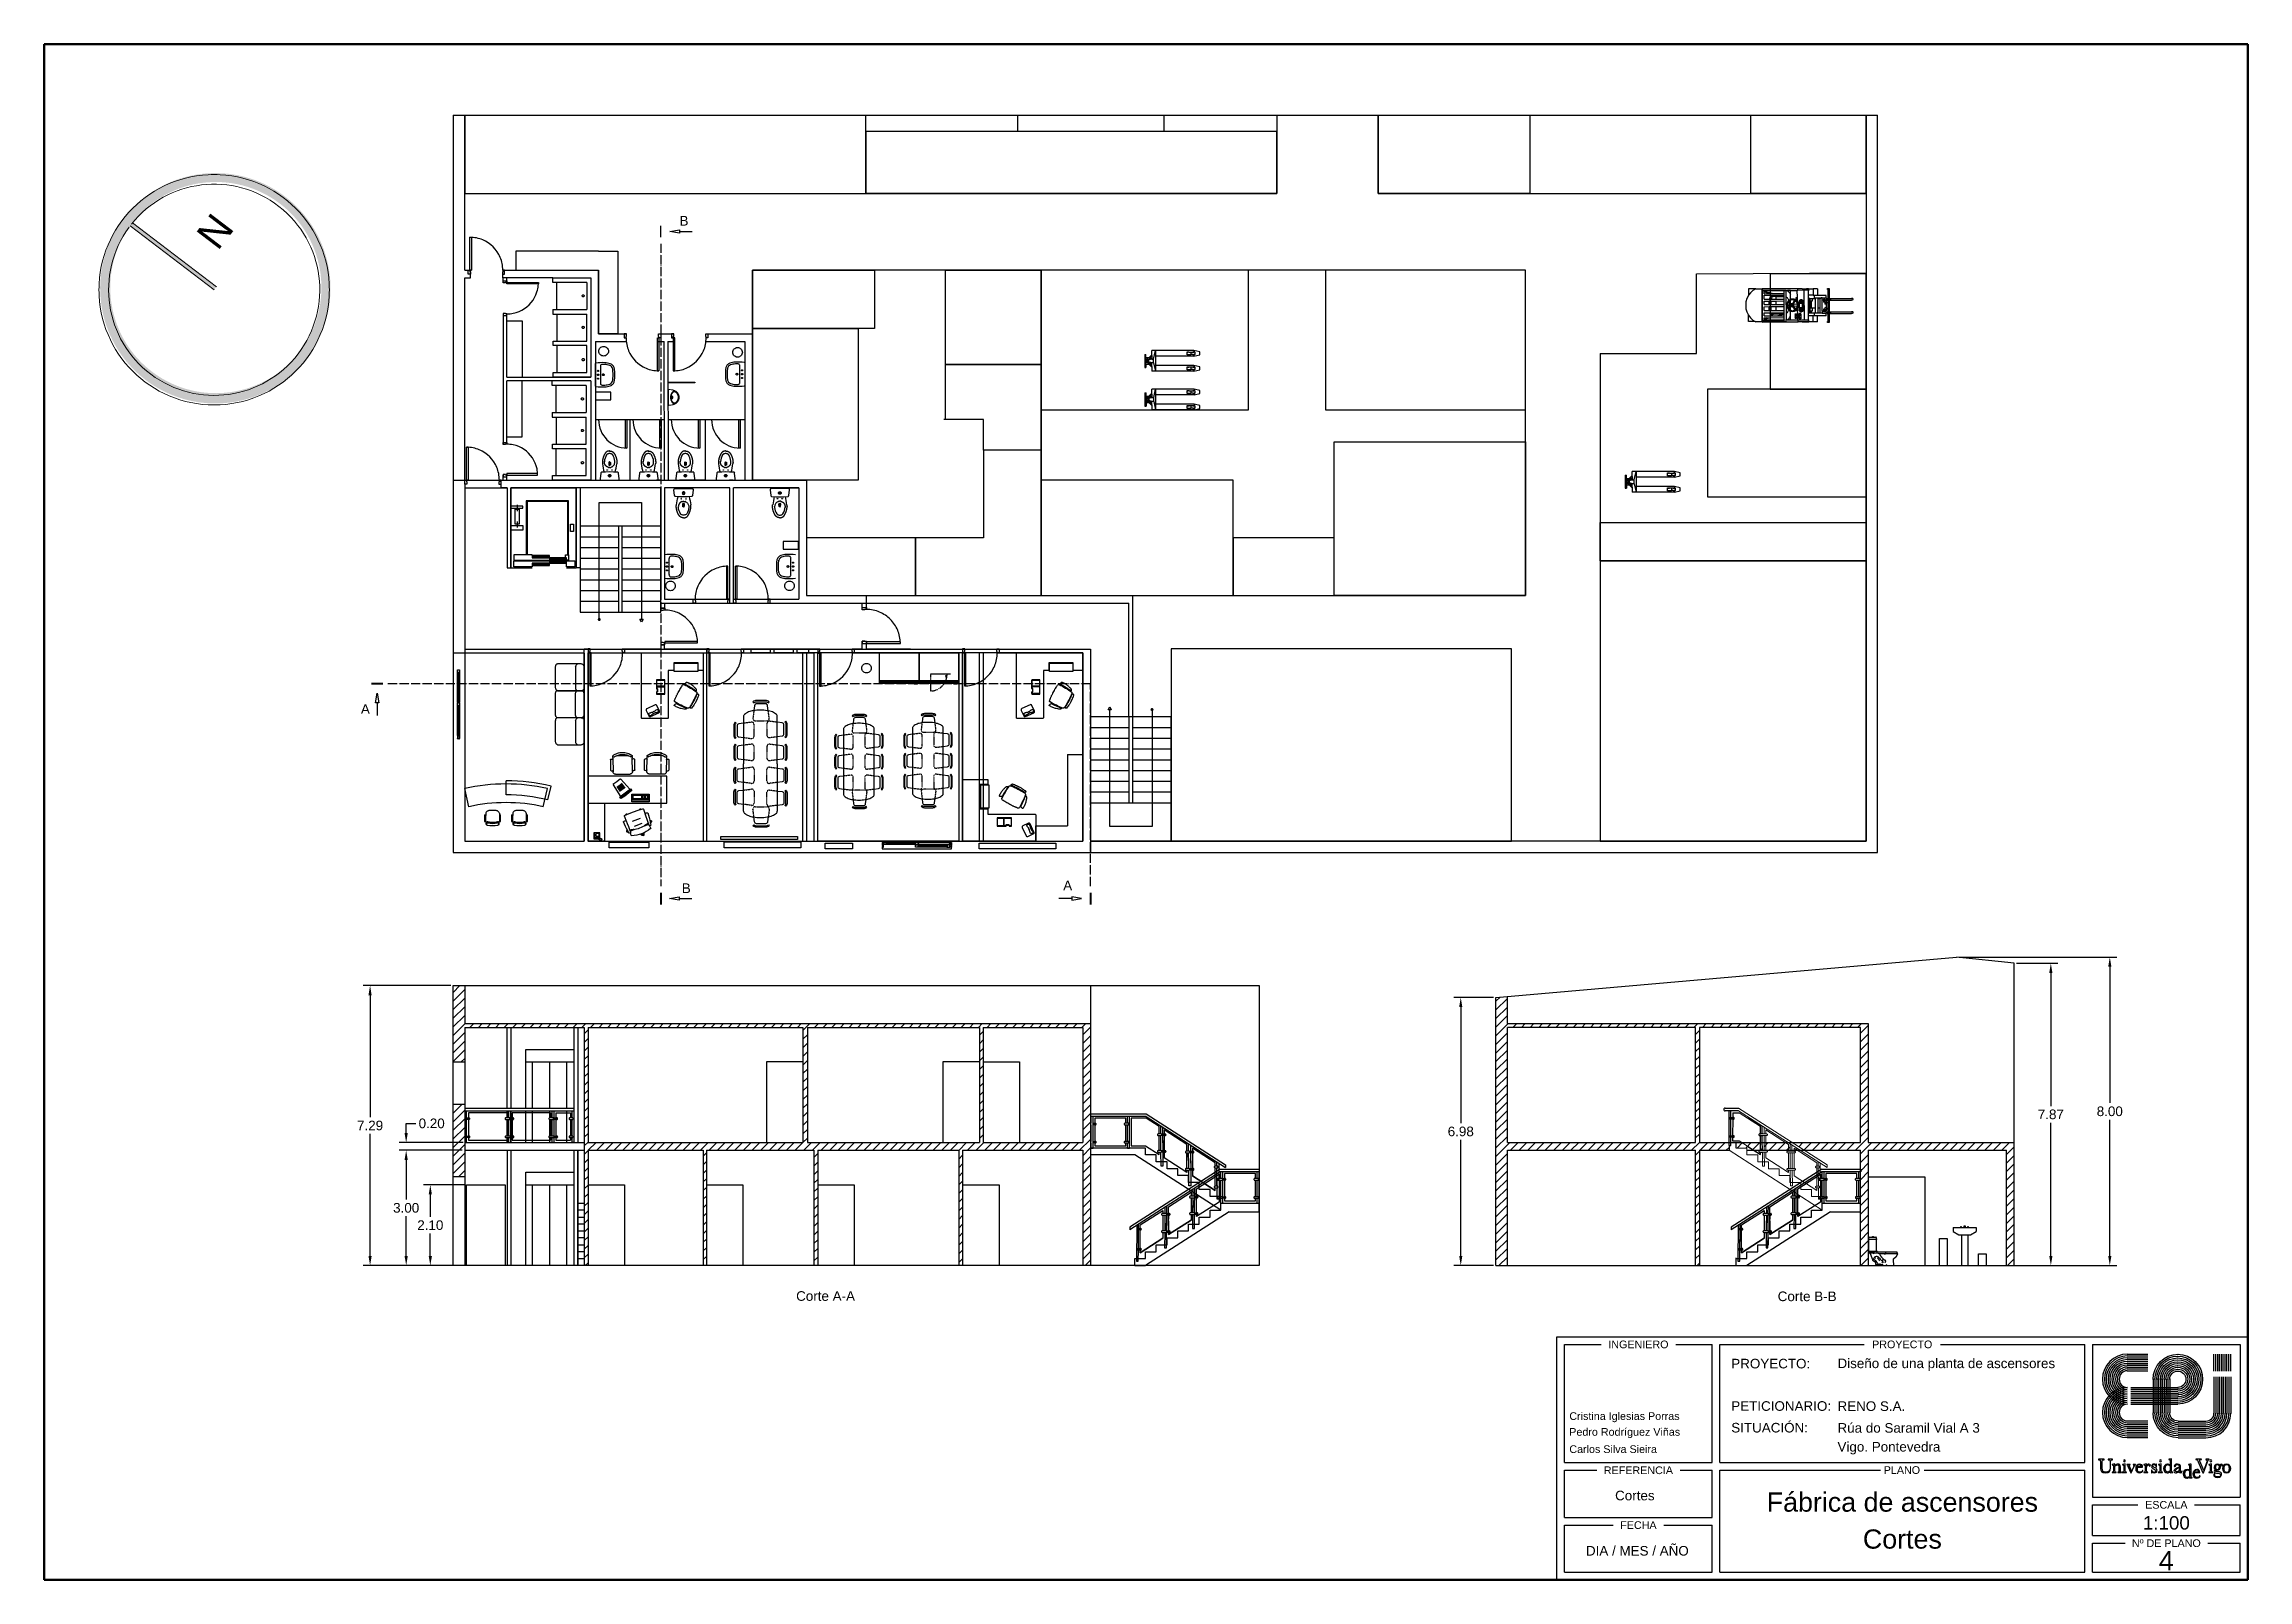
# Paper-space layout 'A2_PDF-Funda' of a CAD drawing. Header units: millimetres. Extents: x 9 to 583, y 9 to 409.
# The model-space entities are those that its viewports show. They can reach past a viewport. Long polylines and large blocks are cut down to what shows.
import ezdxf
from ezdxf.enums import TextEntityAlignment as Align

# ---------------------------------------------------------------- set-up
doc = ezdxf.new("R2010")
doc.units = ezdxf.units.MM
for name, pattern in [('ACAD_ISO03W100', [30, 12, -18]), ('ACAD_ISO04W100', [30, 24, -3, 0, -3]), ('CONTINUA', [0]), ('DASHED2', [0.375, 0.25, -0.125])]:
    doc.linetypes.add(name, pattern=pattern)
for name, color, linetype in [('1º piso muebles', 7, 'Continuous'), ('1º piso paredes', 73, 'Continuous'), ('2º piso paredes', 73, 'Continuous'), ('AR_Maquinas', 140, 'Continuous'), ('Barandilla', 7, 'Continuous'), ('Cajetin.Logos', 7, 'Continuous'), ('Corte', 63, 'Continuous'), ('Corte muebles', 7, 'Continuous'), ('Cotas', 7, 'Continuous'), ('Edges', 7, 'Continuous'), ('Escaleras', 7, 'Continuous'), ('Muebles_Fabrica', 7, 'Continuous'), ('Zonas_Fabrica', 10, 'Continuous')]:
    doc.layers.add(name, color=color, linetype=linetype)
for name, color, linetype, lineweight in [('Atrás', 7, 'Continuous', 13), ('Borde Formato', 7, 'Continuous', 50), ('Cajetin.Lineas', 7, 'CONTINUA', 25), ('Cajetin.Textos', 7, 'CONTINUA', 25), ('Cajetin.Titulos', 7, 'CONTINUA', 25), ('Contorno', 250, 'Continuous', 15), ('Linea de corte', 7, 'ACAD_ISO04W100', 25), ('Ventana grafica 1', 7, 'Continuous', 25)]:
    doc.layers.add(name, color=color, linetype=linetype, lineweight=lineweight)
doc.layers.get('Muebles_Fabrica').off()
doc.styles.get("Standard").update_dxf_attribs({"font": 'arial.ttf'})
doc.dimstyles.get("Standard").update_dxf_attribs({"dimtxt": 0.25, "dimasz": 0.25, "dimexe": 0.18, "dimexo": 0.0625, "dimgap": 0.09, "dimtad": 0, "dimtih": 1, "dimtoh": 1, "dimzin": 0, "dimdsep": 46, "dimtxsty": 'Standard', "dimcen": 0.09, "dimadec": 0, "dimazin": 0, "dimtfac": 1, "dimtofl": 0, "dimtmove": 0, "dimatfit": 3, "dimfxl": 1, "dimtolj": 1, "dimtzin": 0, "dimarcsym": 0})
pattern_1 = [(45, (0, 0.7), (-0.1122532015, 0.1122532015), [])]

psp = doc.layouts.new('A2_PDF-Funda')

# ---------------------------------------------------------------- texts
at = {"layer": 'Cajetin.Textos'}
for s, height, p in [('PROYECTO:', 2.5, (448.63, 64.29)), ('Diseño de una planta de ascensores', 2.5, (476.3, 64.36)), ('Cristina Iglesias Porras', 2, (406.46, 50.87)), ('PETICIONARIO:', 2.5, (448.63, 53.24)), ('RENO S.A.', 2.5, (476.3, 53.21)), ('Pedro Rodríguez Viñas', 2, (406.44, 46.75)), ('SITUACIÓN:', 2.5, (448.63, 47.6)), ('Rúa do Saramil Vial A 3', 2.5, (476.3, 47.55)), ('Carlos Silva Sieira', 2, (406.46, 42.26)), ('Vigo. Pontevedra', 2.5, (476.3, 42.63)), ('Cortes', 2.5, (418.38, 29.93)), ('DIA / MES / AÑO', 2.5, (410.79, 15.54))]:
    psp.add_text(s, height=height, dxfattribs=at).set_placement(p)
for s, height, p in [('Fábrica de ascensores', 5, (493.2, 26.97)), ('1:100', 3.5, (561.95, 22.31)), ('Cortes', 5, (493.2, 17.35)), ('4', 5, (561.95, 11.73))]:
    psp.add_text(s, height=height, dxfattribs=at).set_placement(p, align=Align.CENTER)
at = {"layer": 'Cajetin.Titulos'}
for s, p in [('INGENIERO', (424.45, 70.54)), ('PROYECTO', (493.16, 70.54)), ('REFERENCIA', (424.45, 37.76)), ('PLANO', (493.08, 37.81)), ('ESCALA', (561.95, 28.76)), ('FECHA', (424.45, 23.48)), ('Nº DE PLANO', (561.95, 18.77))]:
    psp.add_text(s, height=2, dxfattribs=at).set_placement(p, align=Align.MIDDLE_CENTER)

msp = doc.modelspace()

# ---------------------------------------------------------------- texts
at = {"layer": 'Contorno', "insert": (2166.387, 1403.527), "char_height": 0.75, "attachment_point": 1, "rotation": 52.67248}
msp.add_mtext_dynamic_manual_height_columns('N', width=0.90504, gutter_width=0.0125, heights=[0], dxfattribs=at)
at = {"layer": 'Cotas', "insert": (2179.012, 1404), "char_height": 0.25, "width": 7.460698725481052e-14, "attachment_point": 1}
msp.add_mtext('B', dxfattribs=at)
at = {"layer": 'Cotas', "char_height": 0.25, "attachment_point": 1}
for s, width, insert in [('A', 0.53508, (2170.714, 1391.285)), ('B', 0.53508, (2179.072, 1386.617)), ('A', 0.53508, (2189.006, 1386.689)), ('Corte A-A', 1.61869, (2182.05, 1375.996)), ('Corte B-B', 6.49474, (2207.615, 1375.988))]:
    msp.add_mtext_dynamic_manual_height_columns(s, width=width, gutter_width=12.5, heights=[0], dxfattribs=dict(at, insert=insert))

# ---------------------------------------------------------------- blocks, each defined once
blk = doc.blocks.new('A$C6D260ECD')
for p, q in [((1331, 990), (1331, 1440)), ((131, 608), (0, 1193)), ((2531, 608), (2662, 1193)), ((2683, 829), (2781, 1268)), ((639, 344), (639, 137)), ((639, 137), (680, 137)), ((680, 399), (680, 324)), ((680, 137), (680, 344)), ((1116, 397), (1116, 323)), ((1116, 344), (1116, 137)), ((1116, 137), (1157, 137)), ((1157, 137), (1157, 345)), ((1505, 344), (1505, 137)), ((1505, 137), (1546, 137)), ((1546, 399), (1546, 324)), ((1546, 137), (1546, 344)), ((1982, 397), (1982, 323)), ((1982, 344), (1982, 137)), ((1982, 137), (2023, 137)), ((2023, 137), (2023, 345))]:
    blk.add_line(p, q)
at = {"linetype": 'Continuous'}
for p, q in [((639, 344), (680, 344)), ((1116, 345), (1157, 345)), ((1505, 344), (1546, 344)), ((1982, 345), (2023, 345))]:
    blk.add_line(p, q, dxfattribs=at)
for centre, radius, start, end in [((1331, -4760), 6200, 76.47357, 90), ((1331, -4760), 6100, 77.39774, 102.60226), ((1331, -4760), 5500, 77.39774, 102.60226), ((1331, -4760), 5750, 76.40124, 90), ((718, 177), 54.9, 227.1618, 267.57171), ((1079, 177), 54.9, 270.72261, 312.8382), ((1583, 177), 54.9, 227.1618, 267.57171), ((1945, 177), 54.9, 270.72261, 312.8382)]:
    blk.add_arc(centre, radius, start, end)
for centre, radius, start, end in [((788, 372), 111, 94.0766, 165.83344), ((735, 70), 55.3, 80.24779, 260.10116), ((739, 50), 36.2, 85.08724, 250.32125), ((898, 834), 836, 258.08993, 281.91007), ((902, 835), 766, 258.01124, 281.98876), ((917, 1021), 913, 259.12864, 268.84333), ((898, -1179), 1666, 85.9234, 94.0766), ((880, 1021), 913, 271.15667, 280.87136), ((1009, 372), 111, 13.25658, 85.9234), ((1061, 70), 55.3, 279.89884, 99.75221), ((1064, 51), 35.2, 274.91276, 94.91276), ((1601, 70), 55.3, 80.24779, 260.10116), ((1653, 372), 111, 94.0766, 165.83344), ((1605, 50), 36.2, 85.08724, 250.32125), ((1764, 834), 836, 258.08993, 281.91007), ((1767, 835), 766, 258.01124, 281.98876), ((1782, 1021), 913, 259.12864, 268.84333), ((1764, -1179), 1666, 85.9234, 94.0766), ((1745, 1021), 913, 271.15667, 280.87136), ((1874, 372), 111, 13.25658, 85.9234), ((1927, 70), 55.3, 279.89884, 99.75221), ((1929, 51), 35.2, 274.91276, 94.91276)]:
    blk.add_arc(centre, radius, start, end, dxfattribs=at)
blk = doc.blocks.new('Fenton Door Jamb03')
blk.add_lwpolyline([(84, 1), (86, 9), (86, 10), (86, 11), (68, 11), (68, 52), (67, 54), (1, 54), (0, 52), (0, 47), (6, 47), (6, 44), (0, 44), (0, 30), (10, 30), (10, 24), (0, 24), (0, 10), (6, 10), (6, 7), (0, 7), (0, 1), (1, 0), (82, 0)], close=True)
blk = doc.blocks.new('Fenton Bead')
at = {"color": 7}
blk.add_lwpolyline([(2, 12, -0.341999), (0, 11), (0, 11), (0, 1), (1, 0), (18, 0), (18, 0), (15, 13, 0.339454), (13, 14), (4, 14, 0.341999)], format="xyb", close=True, dxfattribs=at)
blk = doc.blocks.new('Fenton Door Jamb02')
blk.add_lwpolyline([(0, 1), (1, 0), (82, 0), (84, 1), (86, 9), (86, 10), (86, 11), (68, 11), (68, 52), (67, 54), (1, 54), (0, 52), (0, 1)], close=True)
blk = doc.blocks.new('Fenton Door Jamb01')
blk.add_lwpolyline([(3, 21), (3, 19), (0, 19), (0, 10), (6, 10), (6, 7), (0, 7), (0, 1), (1, 0), (82, 0), (84, 1), (86, 9), (86, 10), (86, 11), (68, 11), (68, 52), (67, 54), (1, 54), (0, 52), (0, 47), (6, 47), (6, 44), (0, 44), (0, 35), (3, 35), (3, 33), (12, 33), (12, 21)], close=True)
blk = doc.blocks.new('A$C47D9055B')
for p, q in [((0, 2114), (5, 1846)), ((62, 2159), (69, 1802)), ((133, 1740), (511, 1747)), ((157, 2224), (470, 2230)), ((573, 1811), (566, 2168)), ((636, 1857), (631, 2125)), ((885, 1857), (890, 2125)), ((948, 1811), (955, 2168)), ((1389, 1740), (1010, 1747)), ((1364, 2224), (1052, 2230)), ((1459, 2159), (1453, 1802)), ((1521, 2114), (1517, 1846)), ((55, 1692), (2107, 1692)), ((55, 990), (55, 1692)), ((966, 1223), (516, 1223)), ((516, 1223), (516, 1023)), ((946, 1202), (537, 1202)), ((537, 1202), (537, 1067)), ((547, 1110), (547, 1192)), ((547, 1192), (605, 1192)), ((605, 1192), (605, 1110)), ((625, 1110), (625, 1192)), ((625, 1192), (680, 1192)), ((680, 1192), (680, 1110)), ((700, 1110), (700, 1192)), ((700, 1192), (936, 1192)), ((936, 1192), (936, 1110)), ((946, 1067), (946, 1202)), ((966, 1023), (966, 1223)), ((998, 1362), (968, 1322)), ((968, 1322), (1108, 1217)), ((974, 1330), (1254, 1120)), ((1138, 1257), (998, 1362)), ((1013, 1351), (1248, 1612)), ((1108, 1217), (1248, 1112)), ((1136, 1383), (1230, 1508)), ((1278, 1152), (1138, 1257)), ((1156, 1368), (1250, 1493)), ((1176, 1353), (1270, 1478)), ((1196, 1338), (1290, 1463)), ((1216, 1323), (1310, 1448)), ((1236, 1308), (1330, 1433)), ((1248, 1112), (1278, 1152)), ((1256, 1293), (1350, 1418)), ((1258, 1622), (1358, 1547)), ((1448, 1462), (1262, 1164)), ((1358, 1547), (1458, 1472)), ((2107, 1692), (2107, 0)), ((2107, 990), (55, 990)), ((516, 1067), (966, 1067)), ((516, 1023), (966, 1023)), ((605, 1110), (547, 1110)), ((936, 1090), (547, 1090)), ((547, 1090), (547, 1077)), ((547, 1077), (936, 1077)), ((665, 834), (606, 675)), ((680, 1110), (625, 1110)), ((936, 1110), (700, 1110)), ((734, 826), (748, 841)), ((947, 522), (740, 598)), ((776, 815), (748, 841)), ((775, 814), (776, 815)), ((936, 1077), (936, 1090)), ((1089, 696), (1102, 711)), ((1099, 493), (1158, 653)), ((1130, 687), (1102, 711)), ((1124, 679), (1130, 687)), ((1668, 0), (1668, 990)), ((483, 547), (450, 529)), ((474, 485), (450, 529)), ((499, 404), (470, 415)), ((472, 337), (504, 404)), ((477, 493), (482, 493)), ((478, 498), (483, 498)), ((478, 488), (481, 488)), ((481, 503), (484, 503)), ((491, 534), (483, 547)), ((687, 194), (648, 186)), ((648, 186), (655, 149)), ((700, 158), (655, 149)), ((690, 201), (684, 184)), ((690, 170), (699, 197)), ((898, 390), (692, 466)), ((693, 166), (704, 196)), ((698, 163), (709, 194)), ((703, 162), (714, 192)), ((708, 163), (718, 190)), ((728, 187), (721, 170)), ((982, 150), (1001, 221)), ((1005, 218), (1034, 207)), ((1054, 230), (1080, 227)), ((1076, 268), (1073, 270)), ((1079, 271), (1076, 274)), ((1082, 276), (1078, 279)), ((1083, 282), (1080, 283)), ((1086, 276), (1080, 227)), ((1746, 54), (1742, 42)), ((1752, 45), (1748, 33)), ((1756, 64), (1752, 53)), ((1756, 64), (1752, 53)), ((1759, 41), (1756, 29)), ((1763, 68), (1759, 57)), ((1763, 68), (1759, 57)), ((1767, 37), (1763, 25)), ((1771, 72), (1767, 61)), ((1771, 72), (1767, 61)), ((1775, 37), (1771, 25)), ((1779, 76), (1775, 64)), ((1779, 76), (1775, 64)), ((1783, 37), (1779, 25)), ((1805, 79), (1783, 72)), ((1805, 79), (1783, 72)), ((1791, 37), (1787, 25)), ((1794, 59), (1794, 219)), ((1794, 219), (1953, 219)), ((1953, 59), (1794, 59)), ((1799, 41), (1795, 29)), ((1806, 45), (1802, 33)), ((1814, 49), (1810, 37)), ((1822, 53), (1818, 41)), ((1819, 125), (1819, 198)), ((1819, 198), (1904, 198)), ((1904, 125), (1819, 125)), ((1922, 96), (1824, 96)), ((1922, 77), (1824, 77)), ((1830, 57), (1826, 45)), ((1904, 198), (1904, 125)), ((1926, 140), (1926, 180)), ((1926, 180), (1935, 180)), ((1935, 140), (1926, 140)), ((1935, 180), (1935, 140)), ((1953, 219), (1953, 59)), ((1668, 0), (2107, 0))]:
    blk.add_line(p, q)
for centre, radius, start, end in [((319, 1891), 420, 54.162, 127.9018), ((1202, 1891), 420, 52.0982, 125.838), ((32, 2105), 32.8, 17.2921, 164.77169), ((36, 1855), 32.8, 197.2921, 344.77169), ((80, 2209), 23.2, 144.74393, 302.50871), ((125, 2160), 63, 153.44746, 181.0319), ((132, 1803), 63, 181.0319, 271.0319), ((320, 1845), 413, 58.60765, 123.45615), ((510, 1810), 63, 271.0319, 1.0319), ((547, 2217), 23.2, 239.55508, 37.31987), ((503, 2167), 63, 1.0319, 28.61634), ((600, 2115), 32.8, 17.2921, 171.73727), ((604, 1866), 32.8, 190.32653, 344.77169), ((917, 1866), 32.8, 195.22831, 349.67347), ((922, 2115), 32.8, 8.26273, 162.7079), ((1011, 1810), 63, 178.9681, 268.9681), ((975, 2217), 23.2, 142.68013, 300.44492), ((1018, 2167), 63, 151.38366, 178.9681), ((1201, 1845), 413, 56.54385, 121.39235), ((1390, 1803), 63, 268.9681, 358.9681), ((1441, 2209), 23.2, 237.49129, 35.25607), ((1396, 2160), 63, 358.9681, 26.55254), ((1485, 1855), 32.8, 195.22831, 342.7079), ((1490, 2105), 32.8, 15.22831, 162.7079), ((1800, 2141), 1168, 224.52814, 241.76721), ((2313, 99), 1873, 160.18772, 168.12046), ((-3177, 1876), 3970, 338.32449, 342.91432), ((560, 730), 10, 82.32845, 160.18772), ((545, 616), 125, 56.87948, 82.32845), ((608, 713), 10, 342.91432, 56.87948), ((674, 831), 10, 76.11413, 159.79583), ((124, -1396), 2304, 63.47754, 76.11413), ((797, 760), 100, 127.94273, 136.83516), ((741, 831), 10, 58.98763, 127.94273), ((1154, 632), 100, 130.45863, 137.30858), ((1095, 701), 10, 61.50353, 130.45863), ((1121, 679), 10, 345.83616, 37.31141), ((1148, 657), 10, 339.79583, 63.47754), ((458, 519), 10, 130.98763, 199.94273), ((542, 550), 100, 199.94273, 217.84041), ((471, 495), 10, 217.84041, 286.79551), ((-9, 588), 500, 341.31689, 348.12046), ((474, 424), 10, 161.31689, 249.79583), ((481, 333), 10, 154.57686, 231.58005), ((492, 492), 20, 107.98646, 227.4202), ((1002, 989), 848, 231.58005, 268.01162), ((487, 536), 10, 53.67979, 106.79551), ((502, 414), 10, 249.79583, 338.32449), ((514, 250), 185, 58.48699, 87.80209), ((412, 120), 365, 54.57659, 70.7015), ((1053, 1128), 845, 238.48699, 261.10468), ((612, 402), 20, 339.79583, 54.57659), ((660, 186), 10, 109.84041, 178.79551), ((691, 102), 100, 91.94273, 109.84041), ((667, 153), 10, 202.98763, 271.94273), ((664, 243), 100, 271.94273, 289.84041), ((703, 177), 20, 160.22409, 339.36758), ((688, 192), 10, 76.28629, 91.94273), ((694, 159), 10, 289.84041, 353.76005), ((917, 289), 20, 85.01508, 159.79583), ((887, -55), 365, 68.89017, 85.01508), ((893, 110), 185, 51.78958, 81.10468), ((972, 152), 10, 268.01162, 345.01481), ((4759, -1044), 3970, 156.67735, 161.26717), ((1009, 227), 10, 161.26717, 249.79583), ((1037, 217), 10, 249.79583, 338.27478), ((1511, 28), 500, 151.47121, 158.27478), ((1068, 281), 20, 272.17147, 31.60521), ((-574, 1161), 1873, 331.47121, 339.40395), ((1079, 239), 10, 274.98763, 343.94273), ((1083, 267), 10, 1.84041, 70.79551), ((993, 264), 100, 343.94273, 1.84041), ((1122, 523), 10, 82.71219, 156.67735), ((1108, 409), 125, 57.26322, 82.71219), ((1170, 506), 10, 339.40395, 57.26322), ((1824, 86), 20.5, 28.49146, 331.50854), ((1824, 86), 20.5, 28.49146, 331.50854), ((1922, 86), 20.5, 208.49146, 151.50854)]:
    blk.add_arc(centre, radius, start, end)
blk = doc.blocks.new('mu09-1')
for p, q in [((-0.015, 0.072), (1.021, 0.072)), ((-0.015, 0.036), (1.021, 0.036))]:
    blk.add_line(p, q)
blk.add_lwpolyline([(1.006, 0.79), (0, 0.79, 0.414214), (-0.015, 0.775), (-0.015, 0.015, 0.414214), (0, 0), (1.006, 0, 0.414214), (1.021, 0.015), (1.021, 0.775, 0.414214)], format="xyb", close=True)
blk.add_lwpolyline([(0.895, 0), (0.981, 0), (0.981, -0.02), (0.895, -0.02)], close=True)
blk = doc.blocks.new('drakar planta')
at = {"linetype": 'Continuous'}
for p, q in [((9.368, 5.6), (9.368, 5.6)), ((9.368, 5.6), (9.385, 5.452)), ((9.385, 5.452), (9.385, 5.452)), ((9.397, 5.633), (9.397, 5.633)), ((9.839, 5.633), (9.397, 5.633)), ((9.613, 5.243), (9.613, 5.186)), ((9.622, 5.186), (9.613, 5.186)), ((9.618, 5.244), (9.615, 5.243)), ((9.618, 5.301), (9.626, 5.301)), ((9.62, 5.243), (9.618, 5.244)), ((9.618, 5.244), (9.618, 5.244)), ((9.622, 5.243), (9.622, 5.186)), ((9.839, 5.633), (9.839, 5.633)), ((9.851, 5.452), (9.868, 5.6)), ((9.851, 5.452), (9.851, 5.452)), ((9.868, 5.6), (9.868, 5.6)), ((9.482, 5.143), (9.482, 5.141)), ((9.754, 5.143), (9.753, 5.141)), ((9.754, 5.158), (9.754, 5.154)), ((9.754, 5.154), (9.754, 5.154))]:
    blk.add_line(p, q, dxfattribs=at)
at = {"ltscale": 0.01}
blk.add_line((9.609, 5.301), (9.618, 5.301), dxfattribs=at)
at = {"linetype": 'Continuous'}
for centre, radius in [((9.556, 5.367), 0.0072), ((9.618, 5.516), 0.0342), ((9.618, 5.516), 0.0244), ((9.68, 5.367), 0.0072)]:
    blk.add_circle(centre, radius, dxfattribs=at)
for centre, radius, start, end in [((9.397, 5.604), 0.0291, 90, 186.48307), ((9.413, 5.455), 0.0291, 186.48307, 265.65947), ((9.618, 8.146), 2.728, 265.65947, 274.34053), ((10.948, 5.027), 1.526, 165.01549, 173.13313), ((9.625, 5.161), 0.143, 115.26363, 179.64807), ((9.609, 5.188), 0.113, 90, 104.84528), ((9.626, 5.188), 0.113, 75.16568, 90), ((8.286, 5.027), 1.528, 6.86794, 14.97556), ((9.822, 5.455), 0.0291, 274.34053, 353.51693), ((9.839, 5.604), 0.0291, 0, 90), ((9.839, 5.604), 0.0291, 353.51693, 0), ((9.667, 5.162), 0.186, 179.85121, 185.6502), ((9.888, 5.183), 0.408, 185.21681, 185.73577), ((9.889, 5.183), 0.409, 185.94305, 210.63758), ((9.576, 4.998), 0.0453, 211.45524, 242.04511), ((9.639, 5.117), 0.18, 242.04467, 263.25553), ((9.617, 5.16), 0.00101, 263.43647, 309.87119), ((9.618, 5.16), 0.00101, 230.12881, 276.56353), ((9.597, 5.117), 0.18, 276.74447, 297.95533), ((9.66, 4.998), 0.0453, 297.95489, 328.58552), ((9.347, 5.183), 0.409, 329.36242, 354.75378), ((9.537, 5.164), 0.218, 354.50603, 358.16919)]:
    blk.add_arc(centre, radius, start, end, dxfattribs=at)
for points, weights, degree, knots in [([(9.618, 4.873), (9.617, 4.873), (9.616, 4.873), (9.542, 4.87), (9.502, 4.932), (9.435, 5.036), (9.428, 5.159), (9.428, 5.16), (9.428, 5.161), (9.427, 5.174), (9.429, 5.188)], [1, 0.999818026965, 1, 0.869595072185, 1, 0.965853886877, 1, 0.999997543195, 1, 0.96771874759, 0.94216281398], 2, [0, 0, 0, 0.004294, 0.004294, 0.32836, 0.32836, 0.929345, 0.929345, 0.934486, 0.934486, 1, 1, 1]), ([(9.429, 5.188), (9.43, 5.195), (9.431, 5.202), (9.432, 5.209), (9.432, 5.209), (9.433, 5.21), (9.433, 5.21)], [0.94216281398, 0.929295544402, 0.917706959429, 0.907397059062, 0.907397059062, 0.907397059062, 0.907397059062], 3, [0, 0, 0, 0, 0.08501565, 0.08501565, 0.08501565, 0.08958153, 0.08958153, 0.08958153, 0.08958153]), ([(9.618, 4.873), (9.619, 4.873), (9.62, 4.873), (9.694, 4.87), (9.734, 4.932), (9.801, 5.036), (9.808, 5.159), (9.808, 5.16), (9.808, 5.161), (9.808, 5.174), (9.807, 5.188)], [1, 0.999818026965, 1, 0.869595072185, 1, 0.965853886877, 1, 0.999997543195, 1, 0.96771874759, 0.94216281398], 2, [0, 0, 0, 0.004294, 0.004294, 0.32836, 0.32836, 0.929345, 0.929345, 0.934486, 0.934486, 1, 1, 1]), ([(9.807, 5.188), (9.806, 5.195), (9.805, 5.202), (9.803, 5.209), (9.803, 5.209), (9.803, 5.21), (9.803, 5.21)], [0.94216281398, 0.929356038323, 0.91781595237, 0.907542556122, 0.907542556122, 0.907542556122, 0.907542556122], 3, [0, 0, 0, 0, 0.08461596, 0.08461596, 0.08461596, 0.08948508, 0.08948508, 0.08948508, 0.08948508])]:
    blk.add_rational_spline(points, weights, degree=degree, knots=knots, dxfattribs=at)
for points, knots in [([(9.563, 5.291), (9.564, 5.291), (9.565, 5.291), (9.565, 5.292), (9.566, 5.292), (9.567, 5.292), (9.568, 5.293), (9.569, 5.293), (9.571, 5.294), (9.573, 5.295), (9.577, 5.296), (9.579, 5.297), (9.58, 5.297)], [0.8678487, 0.8678487, 0.8678487, 0.8678487, 0.8798629, 0.8798629, 0.8798629, 0.8909521, 0.9003997, 0.9091834, 0.9229673, 0.9427072, 0.9683896, 1, 1, 1, 1]), ([(9.617, 5.159), (9.616, 5.159), (9.615, 5.16), (9.612, 5.16), (9.611, 5.16), (9.608, 5.16), (9.607, 5.161), (9.605, 5.161), (9.604, 5.161), (9.603, 5.162), (9.602, 5.162), (9.602, 5.163), (9.601, 5.164), (9.601, 5.164), (9.601, 5.165), (9.601, 5.165), (9.601, 5.166), (9.6, 5.167), (9.6, 5.168), (9.599, 5.172), (9.599, 5.174), (9.598, 5.181), (9.597, 5.186), (9.597, 5.194), (9.596, 5.199), (9.596, 5.205), (9.596, 5.207), (9.595, 5.211), (9.595, 5.213), (9.595, 5.218), (9.595, 5.22), (9.595, 5.223), (9.595, 5.224), (9.595, 5.226), (9.595, 5.227), (9.595, 5.23), (9.595, 5.232), (9.597, 5.236), (9.599, 5.238), (9.602, 5.24), (9.603, 5.241), (9.605, 5.242), (9.606, 5.242), (9.608, 5.242), (9.609, 5.243), (9.61, 5.243), (9.611, 5.243), (9.613, 5.243), (9.614, 5.243), (9.615, 5.243), (9.615, 5.243), (9.615, 5.243), (9.615, 5.243)], [0, 0, 0, 0, 0.03125, 0.03125, 0.0625, 0.0625, 0.09375, 0.09375, 0.109375, 0.109375, 0.125, 0.125, 0.140625, 0.140625, 0.148438, 0.148438, 0.15625, 0.15625, 0.1875, 0.1875, 0.25, 0.25, 0.375, 0.375, 0.5, 0.5, 0.5625, 0.5625, 0.625, 0.625, 0.6875, 0.6875, 0.71875, 0.71875, 0.75, 0.75, 0.8125, 0.8125, 0.875, 0.875, 0.90625, 0.90625, 0.9375, 0.9375, 0.953125, 0.953125, 0.96875, 0.96875, 1, 1, 1, 1.000009, 1.000009, 1.000009, 1.000009]), ([(9.619, 5.159), (9.62, 5.159), (9.621, 5.16), (9.624, 5.16), (9.625, 5.16), (9.628, 5.16), (9.629, 5.161), (9.631, 5.161), (9.632, 5.161), (9.633, 5.162), (9.633, 5.162), (9.634, 5.163), (9.634, 5.164), (9.635, 5.164), (9.635, 5.165), (9.635, 5.165), (9.635, 5.166), (9.635, 5.167), (9.636, 5.168), (9.636, 5.172), (9.637, 5.174), (9.638, 5.181), (9.638, 5.186), (9.639, 5.194), (9.639, 5.199), (9.64, 5.205), (9.64, 5.207), (9.64, 5.211), (9.64, 5.213), (9.641, 5.218), (9.641, 5.22), (9.641, 5.223), (9.641, 5.224), (9.641, 5.226), (9.641, 5.227), (9.641, 5.23), (9.64, 5.232), (9.638, 5.236), (9.637, 5.238), (9.634, 5.24), (9.633, 5.241), (9.631, 5.242), (9.63, 5.242), (9.628, 5.242), (9.627, 5.243), (9.626, 5.243), (9.625, 5.243), (9.623, 5.243), (9.622, 5.243), (9.62, 5.243)], [0, 0, 0, 0, 0.03125, 0.03125, 0.0625, 0.0625, 0.09375, 0.09375, 0.109375, 0.109375, 0.125, 0.125, 0.140625, 0.140625, 0.1484375, 0.1484375, 0.15625, 0.15625, 0.1875, 0.1875, 0.25, 0.25, 0.375, 0.375, 0.5, 0.5, 0.5625, 0.5625, 0.625, 0.625, 0.6875, 0.6875, 0.71875, 0.71875, 0.75, 0.75, 0.8125, 0.8125, 0.875, 0.875, 0.90625, 0.90625, 0.9375, 0.9375, 0.953125, 0.953125, 0.96875, 0.96875, 0.9999928, 0.9999928, 0.9999928, 0.9999928]), ([(9.655, 5.297), (9.657, 5.297), (9.659, 5.296), (9.662, 5.295), (9.664, 5.294), (9.666, 5.293), (9.669, 5.292), (9.671, 5.291), (9.674, 5.29), (9.677, 5.289), (9.68, 5.287), (9.682, 5.286), (9.684, 5.285), (9.686, 5.283), (9.69, 5.281), (9.693, 5.279), (9.698, 5.275), (9.704, 5.271), (9.71, 5.266), (9.716, 5.259), (9.723, 5.251), (9.729, 5.243), (9.735, 5.235), (9.739, 5.226), (9.744, 5.217), (9.747, 5.207), (9.751, 5.195), (9.753, 5.184), (9.754, 5.171), (9.755, 5.163), (9.754, 5.158)], [0, 0, 0, 0, 0.03073, 0.0557919, 0.0752101, 0.0908298, 0.1057126, 0.128628, 0.1479371, 0.1642292, 0.1850908, 0.1958664, 0.2064561, 0.220969, 0.23993, 0.2633379, 0.294561, 0.3312722, 0.3734704, 0.4211544, 0.4743227, 0.5329738, 0.5805653, 0.6312404, 0.6849983, 0.7418381, 0.8017591, 0.8647604, 0.930841, 0.9987863, 0.9987863, 0.9987863, 0.9987863])]:
    blk.add_open_spline(points, degree=3, knots=knots, dxfattribs=at)
blk.add_open_spline([(9.595, 5.229), (9.595, 5.229), (9.595, 5.229), (9.595, 5.229)], degree=3, dxfattribs=at)
blk = doc.blocks.new('bn63-1')
at = {"linetype": 'Continuous', "lineweight": 5}
blk.add_line((-0.205, 0), (0.205, 0), dxfattribs=at)
for centre, radius, start, end in [((0, -0.081), 0.0395, 175.9943, 4.00524), ((0, -0.081), 0.0308, 172.37293, 7.59221), ((0, -0.082), 0.0178, 188.43519, 200.00675), ((0, -0.082), 0.0178, 249.4376, 261.01055), ((0, -0.082), 0.0178, 309.45617, 321.96563), ((0, -0.082), 0.0178, 8.63869, 19.48409)]:
    blk.add_arc(centre, radius, start, end, dxfattribs=at)
for points, knots in [([(-0.208, -0.003), (-0.208, -0.003), (-0.208, -0.003), (-0.207, -0.002), (-0.207, -0.002), (-0.207, -0.001), (-0.207, -0.001), (-0.206, 0), (-0.206, 0), (-0.205, 0), (-0.205, 0), (-0.205, 0), (-0.205, 0), (-0.205, 0)], [0, 0, 0, 0, 0.0971629, 0.0971629, 0.1946918, 0.1946918, 0.2922074, 0.2922074, 0.3897235, 0.3897235, 0.4405483, 0.4405483, 0.4929254, 0.4929254, 0.4929254, 0.4929254]), ([(0.205, 0), (0.205, 0), (0.205, 0), (0.205, 0), (0.205, 0), (0.206, 0), (0.206, 0), (0.206, -0.001), (0.206, -0.001), (0.207, -0.001), (0.207, -0.001), (0.207, -0.001), (0.207, -0.002), (0.207, -0.002), (0.207, -0.002), (0.208, -0.003), (0.208, -0.003), (0.208, -0.003)], [0, 0, 0, 0, 0.0511867, 0.0511867, 0.1009222, 0.1009222, 0.1637541, 0.1637541, 0.226586, 0.226586, 0.2894179, 0.2894179, 0.3522497, 0.3522497, 0.4150816, 0.4150816, 0.493862, 0.493862, 0.493862, 0.493862]), ([(0, -0.003), (-0.001, -0.003), (-0.003, -0.003), (-0.006, -0.003), (-0.009, -0.003), (-0.012, -0.003), (-0.014, -0.003), (-0.017, -0.003), (-0.02, -0.003), (-0.023, -0.003), (-0.026, -0.003), (-0.028, -0.003), (-0.03, -0.003), (-0.031, -0.003), (-0.031, -0.003), (-0.032, -0.003), (-0.032, -0.003), (-0.032, -0.003), (-0.032, -0.003), (-0.033, -0.003), (-0.034, -0.003), (-0.036, -0.003), (-0.039, -0.003), (-0.042, -0.003), (-0.044, -0.003), (-0.047, -0.003), (-0.049, -0.003), (-0.052, -0.003), (-0.053, -0.003), (-0.056, -0.003), (-0.059, -0.003), (-0.064, -0.003), (-0.067, -0.003), (-0.069, -0.003), (-0.069, -0.003), (-0.07, -0.003), (-0.07, -0.003), (-0.07, -0.003), (-0.07, -0.003), (-0.071, -0.003), (-0.072, -0.003), (-0.074, -0.003), (-0.076, -0.003), (-0.079, -0.003), (-0.08, -0.003), (-0.083, -0.003), (-0.084, -0.003), (-0.087, -0.003), (-0.088, -0.003), (-0.091, -0.003), (-0.092, -0.003), (-0.095, -0.003), (-0.096, -0.003), (-0.1, -0.003), (-0.103, -0.003), (-0.107, -0.003), (-0.11, -0.003), (-0.114, -0.003), (-0.117, -0.003), (-0.119, -0.003), (-0.12, -0.003), (-0.121, -0.003), (-0.121, -0.003), (-0.121, -0.003), (-0.121, -0.003), (-0.122, -0.003), (-0.123, -0.003), (-0.125, -0.003), (-0.128, -0.003), (-0.131, -0.003), (-0.133, -0.003), (-0.134, -0.003), (-0.137, -0.003), (-0.14, -0.003), (-0.143, -0.003), (-0.145, -0.003), (-0.147, -0.003), (-0.15, -0.003), (-0.151, -0.003), (-0.155, -0.003), (-0.156, -0.003), (-0.158, -0.003), (-0.159, -0.003), (-0.159, -0.003), (-0.161, -0.003), (-0.162, -0.003), (-0.165, -0.003), (-0.167, -0.003), (-0.169, -0.003), (-0.171, -0.003), (-0.173, -0.003), (-0.175, -0.003), (-0.177, -0.003), (-0.179, -0.003), (-0.18, -0.003), (-0.181, -0.003), (-0.182, -0.003), (-0.183, -0.003), (-0.183, -0.003), (-0.183, -0.003), (-0.183, -0.003), (-0.183, -0.003), (-0.184, -0.003), (-0.185, -0.003), (-0.186, -0.003), (-0.188, -0.003), (-0.189, -0.003), (-0.191, -0.003), (-0.192, -0.003), (-0.194, -0.003), (-0.195, -0.003), (-0.196, -0.003), (-0.197, -0.003), (-0.198, -0.003), (-0.198, -0.003), (-0.198, -0.003), (-0.198, -0.003), (-0.199, -0.003), (-0.2, -0.003), (-0.201, -0.003), (-0.202, -0.003), (-0.203, -0.003), (-0.203, -0.003), (-0.204, -0.003), (-0.205, -0.003), (-0.205, -0.003), (-0.206, -0.003), (-0.206, -0.003), (-0.206, -0.003), (-0.206, -0.003), (-0.207, -0.003), (-0.207, -0.003), (-0.207, -0.003), (-0.207, -0.003), (-0.207, -0.003), (-0.207, -0.003), (-0.208, -0.003), (-0.208, -0.003), (-0.208, -0.003), (-0.208, -0.003)], [0, 0, 0, 0, 0.0028629, 0.0057257, 0.0085886, 0.0114515, 0.0143143, 0.0171772, 0.0200401, 0.022903, 0.0257658, 0.0286287, 0.0314916, 0.0314916, 0.0322073, 0.0322073, 0.0323862, 0.0323862, 0.0325651, 0.032923, 0.0343544, 0.0372173, 0.0400802, 0.042943, 0.0458059, 0.0486688, 0.0515316, 0.0543945, 0.0572574, 0.0572574, 0.0629831, 0.0687089, 0.0744346, 0.0744346, 0.075866, 0.075866, 0.0762239, 0.0762239, 0.0765817, 0.0772975, 0.0801603, 0.0801603, 0.0858861, 0.0858861, 0.0916118, 0.0916118, 0.0973376, 0.0973376, 0.1030633, 0.1030633, 0.108789, 0.108789, 0.1145148, 0.1145148, 0.1259662, 0.1259662, 0.1374177, 0.1374177, 0.1488692, 0.1488692, 0.1517321, 0.1524478, 0.1524478, 0.1528056, 0.1528056, 0.1531635, 0.1545949, 0.1603207, 0.1660464, 0.1717721, 0.1717721, 0.1774979, 0.1832236, 0.1889494, 0.1946751, 0.2004008, 0.2061266, 0.2061266, 0.2175781, 0.2175781, 0.2290295, 0.2290295, 0.2318924, 0.2318924, 0.2347553, 0.240481, 0.2462067, 0.2519325, 0.2576582, 0.263384, 0.2691097, 0.2748354, 0.2805612, 0.2862869, 0.2920127, 0.2920127, 0.2977384, 0.2977384, 0.2991698, 0.2991698, 0.2998855, 0.2998855, 0.3006013, 0.3034641, 0.3091899, 0.3149156, 0.3206413, 0.3263671, 0.3320928, 0.3378186, 0.3435443, 0.34927, 0.3549958, 0.3549958, 0.3578586, 0.3578586, 0.3607215, 0.3607215, 0.3664473, 0.372173, 0.3778987, 0.3836245, 0.3893502, 0.3950759, 0.4008017, 0.4065274, 0.4122532, 0.4122532, 0.4179789, 0.4179789, 0.4237046, 0.4237046, 0.4294304, 0.4294304, 0.4351561, 0.4408818, 0.4466076, 0.4523333, 0.4554534, 0.4554534, 0.4554534, 0.4554534]), ([(-0.142, -0.218), (-0.152, -0.207), (-0.16, -0.195), (-0.173, -0.171), (-0.178, -0.16), (-0.188, -0.134), (-0.191, -0.12), (-0.198, -0.089), (-0.201, -0.072), (-0.205, -0.038), (-0.206, -0.021), (-0.208, -0.003)], [0, 0, 0, 0, 4.478954, 4.478954, 8.313122, 8.313122, 12.784959, 12.784959, 17.981426, 17.981426, 23.231983, 23.231983, 23.231983, 23.231983]), ([(-0.142, -0.218), (-0.146, -0.214), (-0.153, -0.204), (-0.16, -0.19), (-0.164, -0.178), (-0.165, -0.154), (-0.158, -0.135), (-0.145, -0.116), (-0.13, -0.102), (-0.12, -0.096), (-0.119, -0.095)], [0.2675526, 0.2675526, 0.2675526, 0.2675526, 0.370125, 0.4736393, 0.5771536, 0.6806678, 0.7841821, 0.8876964, 0.9912107, 1, 1, 1, 1]), ([(-0.082, -0.239), (-0.084, -0.238), (-0.087, -0.236), (-0.092, -0.234), (-0.094, -0.232), (-0.099, -0.23), (-0.101, -0.228), (-0.105, -0.225), (-0.107, -0.224), (-0.111, -0.221), (-0.113, -0.219), (-0.116, -0.216), (-0.118, -0.214), (-0.121, -0.211), (-0.123, -0.21), (-0.126, -0.206), (-0.128, -0.204), (-0.13, -0.201), (-0.132, -0.199), (-0.133, -0.197), (-0.134, -0.196), (-0.135, -0.194), (-0.135, -0.193), (-0.137, -0.191), (-0.137, -0.189), (-0.139, -0.185), (-0.139, -0.184), (-0.14, -0.18), (-0.141, -0.179), (-0.142, -0.175), (-0.142, -0.173), (-0.143, -0.17), (-0.143, -0.168), (-0.143, -0.165), (-0.143, -0.163), (-0.143, -0.16), (-0.143, -0.158), (-0.143, -0.155), (-0.143, -0.153), (-0.143, -0.15), (-0.143, -0.148), (-0.142, -0.146), (-0.142, -0.145), (-0.142, -0.144)], [0, 0, 0, 0, 0.03125, 0.03125, 0.0625, 0.0625, 0.09375, 0.09375, 0.125, 0.125, 0.15625, 0.15625, 0.1875, 0.1875, 0.21875, 0.21875, 0.25, 0.25, 0.28125, 0.28125, 0.296875, 0.296875, 0.3125, 0.3125, 0.34375, 0.34375, 0.375, 0.375, 0.40625, 0.40625, 0.4375, 0.4375, 0.46875, 0.46875, 0.5, 0.5, 0.53125, 0.53125, 0.5625, 0.5625, 0.59375, 0.59375, 0.613739, 0.613739, 0.613739, 0.613739]), ([(-0.106, -0.103), (-0.106, -0.103), (-0.106, -0.103), (-0.106, -0.103), (-0.106, -0.103), (-0.107, -0.103), (-0.107, -0.103), (-0.107, -0.103), (-0.108, -0.104), (-0.109, -0.105), (-0.111, -0.105), (-0.115, -0.109), (-0.118, -0.111), (-0.126, -0.119), (-0.132, -0.125), (-0.137, -0.133), (-0.139, -0.135), (-0.14, -0.138), (-0.14, -0.139), (-0.141, -0.142), (-0.142, -0.143), (-0.142, -0.144)], [0, 0, 0, 0, 0.010312, 0.010312, 0.041247, 0.041247, 0.134053, 0.134053, 0.412478, 0.412478, 1.247981, 1.247981, 3.755977, 3.755977, 8.533982, 8.533982, 10.838182, 10.838182, 12.001999, 12.001999, 13.166946, 13.166946, 13.166946, 13.166946]), ([(-0.142, -0.144), (-0.142, -0.144), (-0.142, -0.145), (-0.142, -0.145), (-0.142, -0.145), (-0.142, -0.145)], [0, 0, 0, 0, 0.826817, 0.826817, 1.253985, 1.253985, 1.253985, 1.253985]), ([(-0.093, -0.258), (-0.102, -0.253), (-0.111, -0.247), (-0.126, -0.236), (-0.133, -0.229), (-0.139, -0.222), (-0.14, -0.221), (-0.141, -0.22), (-0.141, -0.22), (-0.141, -0.219), (-0.141, -0.219), (-0.142, -0.219), (-0.142, -0.219), (-0.142, -0.219), (-0.142, -0.219), (-0.142, -0.219), (-0.142, -0.219), (-0.142, -0.219), (-0.142, -0.218), (-0.142, -0.218)], [0, 0, 0, 0, 3.713296, 3.713296, 7.598664, 7.598664, 7.941387, 7.941387, 8.113127, 8.113127, 8.199544, 8.199544, 8.243257, 8.243257, 8.265535, 8.265535, 8.276978, 8.276978, 8.288893, 8.288893, 8.288893, 8.288893]), ([(-0.119, -0.095), (-0.119, -0.095), (-0.118, -0.094), (-0.117, -0.094), (-0.116, -0.093), (-0.115, -0.093), (-0.114, -0.092), (-0.113, -0.092), (-0.112, -0.091), (-0.111, -0.09), (-0.11, -0.09), (-0.108, -0.088), (-0.104, -0.086), (-0.099, -0.084), (-0.096, -0.082), (-0.093, -0.081), (-0.09, -0.079), (-0.087, -0.078), (-0.085, -0.077), (-0.083, -0.077), (-0.082, -0.076), (-0.08, -0.075), (-0.078, -0.074), (-0.076, -0.074), (-0.075, -0.073), (-0.074, -0.073)], [0, 0, 0, 0, 0.024853, 0.04974, 0.074661, 0.099614, 0.124601, 0.149622, 0.174675, 0.199761, 0.22488, 0.250032, 0.374073, 0.50003, 0.561705, 0.623928, 0.686702, 0.75002, 0.785917, 0.821757, 0.857536, 0.893251, 0.9289, 0.964484, 1, 1, 1, 1]), ([(-0.064, -0.084), (-0.067, -0.085), (-0.07, -0.086), (-0.078, -0.089), (-0.082, -0.09), (-0.092, -0.095), (-0.098, -0.098), (-0.104, -0.101), (-0.105, -0.102), (-0.106, -0.103)], [0, 0, 0, 0, 1.379598, 1.379598, 3.240463, 3.240463, 6.502452, 6.502452, 7.268734, 7.268734, 7.268734, 7.268734]), ([(0.093, -0.258), (0.083, -0.263), (0.072, -0.269), (0.05, -0.277), (0.038, -0.281), (0.015, -0.286), (0.003, -0.288), (-0.018, -0.286), (-0.027, -0.284), (-0.045, -0.279), (-0.054, -0.276), (-0.074, -0.268), (-0.084, -0.263), (-0.093, -0.258)], [0, 0, 0, 0, 4.01229, 4.01229, 7.757967, 7.757967, 11.256191, 11.256191, 14.044954, 14.044954, 17.059019, 17.059019, 20.818567, 20.818567, 20.818567, 20.818567]), ([(0.082, -0.239), (0.079, -0.24), (0.076, -0.242), (0.07, -0.245), (0.067, -0.246), (0.061, -0.248), (0.058, -0.25), (0.051, -0.252), (0.048, -0.253), (0.041, -0.255), (0.037, -0.256), (0.03, -0.257), (0.027, -0.258), (0.019, -0.259), (0.015, -0.26), (0.008, -0.26), (0.004, -0.26), (-0.004, -0.26), (-0.008, -0.26), (-0.015, -0.26), (-0.019, -0.259), (-0.027, -0.258), (-0.03, -0.257), (-0.037, -0.256), (-0.041, -0.255), (-0.048, -0.253), (-0.051, -0.252), (-0.058, -0.25), (-0.061, -0.248), (-0.067, -0.246), (-0.07, -0.245), (-0.076, -0.242), (-0.079, -0.24), (-0.082, -0.239)], [0, 0, 0, 0, 0.0625, 0.0625, 0.125, 0.125, 0.1875, 0.1875, 0.25, 0.25, 0.3125, 0.3125, 0.375, 0.375, 0.4375, 0.4375, 0.5, 0.5, 0.5625, 0.5625, 0.625, 0.625, 0.6875, 0.6875, 0.75, 0.75, 0.8125, 0.8125, 0.875, 0.875, 0.9375, 0.9375, 1, 1, 1, 1]), ([(-0.074, -0.073), (-0.074, -0.073), (-0.074, -0.073), (-0.073, -0.073), (-0.073, -0.073), (-0.073, -0.073), (-0.073, -0.073), (-0.073, -0.072), (-0.073, -0.072), (-0.072, -0.072), (-0.072, -0.072), (-0.072, -0.072), (-0.071, -0.072), (-0.071, -0.072), (-0.071, -0.072), (-0.07, -0.072), (-0.07, -0.072), (-0.07, -0.071), (-0.069, -0.071), (-0.069, -0.071), (-0.069, -0.071), (-0.068, -0.071), (-0.068, -0.071), (-0.068, -0.071), (-0.068, -0.071), (-0.067, -0.071), (-0.067, -0.07), (-0.067, -0.07), (-0.065, -0.07), (-0.064, -0.07), (-0.063, -0.069), (-0.061, -0.069), (-0.06, -0.068), (-0.058, -0.068), (-0.057, -0.068), (-0.056, -0.067), (-0.054, -0.067), (-0.053, -0.066), (-0.051, -0.066), (-0.05, -0.066), (-0.048, -0.065), (-0.047, -0.065), (-0.045, -0.065), (-0.044, -0.064), (-0.042, -0.064), (-0.041, -0.064), (-0.039, -0.064), (-0.037, -0.063), (-0.036, -0.063), (-0.034, -0.063), (-0.033, -0.062), (-0.031, -0.062), (-0.029, -0.062), (-0.028, -0.062), (-0.026, -0.062), (-0.024, -0.061), (-0.023, -0.061), (-0.021, -0.061), (-0.019, -0.061), (-0.018, -0.061), (-0.016, -0.061), (-0.014, -0.061), (-0.012, -0.06), (-0.011, -0.06), (-0.01, -0.06), (-0.01, -0.06), (-0.009, -0.06), (-0.009, -0.06), (-0.008, -0.06), (-0.008, -0.06), (-0.007, -0.06), (-0.007, -0.06), (-0.006, -0.06), (-0.006, -0.06), (-0.005, -0.06), (-0.005, -0.06), (-0.004, -0.06), (-0.004, -0.06), (-0.003, -0.06), (-0.003, -0.06), (-0.002, -0.06), (-0.002, -0.06), (-0.001, -0.06), (-0.001, -0.06), (-0.001, -0.06), (-0.001, -0.06), (0, -0.06), (0, -0.06), (0, -0.06), (0, -0.06), (0, -0.06)], [0, 0, 0, 0, 0.015835, 0.015835, 0.015835, 0.019969, 0.019969, 0.019969, 0.03161, 0.03161, 0.03161, 0.047325, 0.047325, 0.047325, 0.062979, 0.062979, 0.062979, 0.078574, 0.078574, 0.078574, 0.09411, 0.09411, 0.09411, 0.109587, 0.109587, 0.109587, 0.125006, 0.125006, 0.125006, 0.186572, 0.186572, 0.186572, 0.250008, 0.250008, 0.250008, 0.308842, 0.308842, 0.308842, 0.375008, 0.375008, 0.375008, 0.437504, 0.437504, 0.437504, 0.500007, 0.500007, 0.500007, 0.567407, 0.567407, 0.567407, 0.625008, 0.625008, 0.625008, 0.689628, 0.689628, 0.689628, 0.749998, 0.749998, 0.749998, 0.813206, 0.813206, 0.813206, 0.874991, 0.874991, 0.874991, 0.892986, 0.892986, 0.892986, 0.910929, 0.910929, 0.910929, 0.928824, 0.928824, 0.928824, 0.946674, 0.946674, 0.946674, 0.964484, 0.964484, 0.964484, 0.982257, 0.982257, 0.982257, 0.983832, 0.983832, 0.983832, 0.999472, 0.999472, 0.999472, 1, 1, 1, 1]), ([(0.064, -0.084), (0.056, -0.082), (0.049, -0.08), (0.036, -0.078), (0.031, -0.077), (0.021, -0.076), (0.016, -0.076), (0.007, -0.075), (0.003, -0.075), (-0.007, -0.075), (-0.014, -0.075), (-0.027, -0.077), (-0.033, -0.078), (-0.047, -0.08), (-0.054, -0.082), (-0.062, -0.084), (-0.063, -0.084), (-0.064, -0.084)], [0, 0, 0, 0, 2.891649, 2.891649, 4.664159, 4.664159, 6.082548, 6.082548, 7.316095, 7.316095, 9.310745, 9.310745, 11.34094, 11.34094, 14.180588, 14.180588, 14.471472, 14.471472, 14.471472, 14.471472]), ([(-0.042, -0.092), (-0.042, -0.092), (-0.042, -0.092), (-0.042, -0.091), (-0.042, -0.091), (-0.042, -0.091), (-0.042, -0.091), (-0.042, -0.091), (-0.042, -0.091), (-0.042, -0.091), (-0.043, -0.09), (-0.043, -0.09), (-0.043, -0.089), (-0.043, -0.088), (-0.043, -0.087), (-0.043, -0.086), (-0.043, -0.085), (-0.044, -0.083), (-0.044, -0.082), (-0.044, -0.081), (-0.044, -0.08), (-0.044, -0.079)], [0.00000007, 0.00000007, 0.00000007, 0.00000007, 0.00385104, 0.00385104, 0.00385104, 0.00768176, 0.00768176, 0.00768176, 0.00823465, 0.00823465, 0.00823465, 0.01910583, 0.01910583, 0.01910583, 0.03785517, 0.03785517, 0.03785517, 0.06432913, 0.06432913, 0.06432913, 0.07821524, 0.07821524, 0.07821524, 0.07821524]), ([(0.042, -0.092), (0.042, -0.092), (0.042, -0.092), (0.042, -0.093), (0.042, -0.093), (0.042, -0.093), (0.042, -0.093), (0.042, -0.093), (0.042, -0.094), (0.042, -0.094), (0.041, -0.095), (0.041, -0.095), (0.041, -0.096), (0.041, -0.096), (0.041, -0.097), (0.04, -0.097), (0.04, -0.097), (0.04, -0.097), (0.04, -0.098), (0.04, -0.098), (0.04, -0.098), (0.04, -0.098), (0.04, -0.098), (0.04, -0.098), (0.04, -0.099), (0.04, -0.099), (0.04, -0.099), (0.04, -0.099), (0.04, -0.099), (0.04, -0.099), (0.039, -0.099), (0.039, -0.099), (0.039, -0.1), (0.039, -0.1), (0.039, -0.1), (0.039, -0.1), (0.039, -0.1), (0.039, -0.101), (0.039, -0.101), (0.039, -0.101), (0.039, -0.101), (0.038, -0.101), (0.038, -0.101), (0.038, -0.102), (0.038, -0.102), (0.038, -0.102), (0.038, -0.102), (0.038, -0.102), (0.038, -0.102), (0.038, -0.102), (0.038, -0.102), (0.038, -0.103), (0.038, -0.103), (0.037, -0.103), (0.037, -0.103), (0.037, -0.103), (0.037, -0.103), (0.037, -0.104), (0.037, -0.104), (0.037, -0.104), (0.037, -0.104), (0.037, -0.104), (0.036, -0.104), (0.036, -0.105), (0.036, -0.105), (0.036, -0.105), (0.036, -0.105), (0.036, -0.105), (0.036, -0.106), (0.035, -0.106), (0.035, -0.107), (0.034, -0.107), (0.034, -0.108), (0.033, -0.109), (0.033, -0.109), (0.032, -0.11), (0.031, -0.111), (0.03, -0.112), (0.029, -0.113), (0.029, -0.113), (0.029, -0.113), (0.029, -0.113), (0.028, -0.114), (0.027, -0.114), (0.026, -0.115), (0.026, -0.115), (0.025, -0.116), (0.025, -0.116), (0.024, -0.117), (0.023, -0.118), (0.021, -0.118), (0.021, -0.118), (0.02, -0.119), (0.02, -0.119), (0.019, -0.119), (0.018, -0.12), (0.017, -0.12), (0.016, -0.121), (0.015, -0.121), (0.014, -0.121), (0.013, -0.122), (0.013, -0.122), (0.013, -0.122), (0.011, -0.122), (0.009, -0.123), (0.007, -0.123), (0.005, -0.123), (0.002, -0.124), (0, -0.124), (-0.002, -0.124), (-0.003, -0.124), (-0.005, -0.123), (-0.005, -0.123), (-0.006, -0.123), (-0.007, -0.123), (-0.008, -0.123), (-0.008, -0.123), (-0.009, -0.123), (-0.011, -0.122), (-0.012, -0.122), (-0.014, -0.121), (-0.015, -0.121), (-0.017, -0.12), (-0.018, -0.12), (-0.019, -0.119), (-0.02, -0.119), (-0.02, -0.119), (-0.021, -0.118), (-0.022, -0.118), (-0.022, -0.118), (-0.024, -0.117), (-0.025, -0.116), (-0.026, -0.115), (-0.027, -0.114), (-0.028, -0.114), (-0.029, -0.113), (-0.03, -0.112), (-0.03, -0.112), (-0.031, -0.111), (-0.032, -0.11), (-0.033, -0.109), (-0.034, -0.108), (-0.034, -0.108), (-0.034, -0.108), (-0.034, -0.108), (-0.035, -0.107), (-0.035, -0.106), (-0.036, -0.105), (-0.036, -0.105), (-0.037, -0.104), (-0.037, -0.104), (-0.037, -0.104), (-0.037, -0.104), (-0.037, -0.104), (-0.037, -0.104), (-0.037, -0.103), (-0.037, -0.103), (-0.038, -0.103), (-0.038, -0.102), (-0.038, -0.102), (-0.038, -0.102), (-0.038, -0.101), (-0.039, -0.101), (-0.039, -0.101), (-0.039, -0.1), (-0.039, -0.1), (-0.039, -0.1), (-0.039, -0.1), (-0.039, -0.1), (-0.039, -0.1), (-0.039, -0.099), (-0.04, -0.099), (-0.04, -0.099), (-0.04, -0.098), (-0.04, -0.098), (-0.04, -0.097), (-0.04, -0.097), (-0.041, -0.097), (-0.041, -0.096), (-0.041, -0.096), (-0.041, -0.096), (-0.041, -0.095), (-0.041, -0.095), (-0.041, -0.094), (-0.041, -0.094), (-0.042, -0.094), (-0.042, -0.094), (-0.042, -0.094), (-0.042, -0.093), (-0.042, -0.093), (-0.042, -0.093), (-0.042, -0.092), (-0.042, -0.092)], [0.0000006, 0.0000006, 0.0000006, 0.0000006, 0.0059473, 0.0059473, 0.0059473, 0.0118276, 0.0118276, 0.0118276, 0.016168, 0.016168, 0.016168, 0.0376607, 0.0376607, 0.0376607, 0.0460588, 0.0460588, 0.0460588, 0.0516429, 0.0516429, 0.0516429, 0.0572065, 0.0572065, 0.0572065, 0.0627565, 0.0627565, 0.0627565, 0.0645583, 0.0645583, 0.0645583, 0.0682952, 0.0682952, 0.0682952, 0.0738239, 0.0738239, 0.0738239, 0.0793438, 0.0793438, 0.0793438, 0.0848562, 0.0848562, 0.0848562, 0.0903625, 0.0903625, 0.0903625, 0.0958638, 0.0958638, 0.0958638, 0.0969132, 0.0969132, 0.0969132, 0.1013613, 0.1013613, 0.1013613, 0.1068564, 0.1068564, 0.1068564, 0.1123503, 0.1123503, 0.1123503, 0.117844, 0.117844, 0.117844, 0.1233388, 0.1233388, 0.1233388, 0.1288355, 0.1288355, 0.1288355, 0.1393654, 0.1393654, 0.1393654, 0.1600218, 0.1600218, 0.1600218, 0.1812295, 0.1812295, 0.1812295, 0.2225177, 0.2225177, 0.2225177, 0.2231009, 0.2231009, 0.2231009, 0.2541469, 0.2541469, 0.2541469, 0.2644376, 0.2644376, 0.2644376, 0.3056005, 0.3056005, 0.3056005, 0.3161576, 0.3161576, 0.3161576, 0.3469675, 0.3469675, 0.3469675, 0.3777867, 0.3777867, 0.3777867, 0.3879966, 0.3879966, 0.3879966, 0.4390527, 0.4390527, 0.4390527, 0.5004694, 0.5004694, 0.5004694, 0.5412292, 0.5412292, 0.5412292, 0.5615509, 0.5615509, 0.5615509, 0.5820462, 0.5820462, 0.5820462, 0.6232155, 0.6232155, 0.6232155, 0.6641896, 0.6641896, 0.6641896, 0.6846843, 0.6846843, 0.6846843, 0.7053077, 0.7053077, 0.7053077, 0.7468552, 0.7468552, 0.7468552, 0.7783943, 0.7783943, 0.7783943, 0.7985218, 0.7985218, 0.7985218, 0.84024, 0.84024, 0.84024, 0.840808, 0.840808, 0.840808, 0.8719998, 0.8719998, 0.8719998, 0.8824495, 0.8824495, 0.8824495, 0.8826172, 0.8826172, 0.8826172, 0.8928983, 0.8928983, 0.8928983, 0.903354, 0.903354, 0.903354, 0.9138251, 0.9138251, 0.9138251, 0.9243202, 0.9243202, 0.9243202, 0.9250142, 0.9250142, 0.9250142, 0.9348481, 0.9348481, 0.9348481, 0.9454175, 0.9454175, 0.9454175, 0.9560513, 0.9560513, 0.9560513, 0.9623128, 0.9623128, 0.9623128, 0.9776637, 0.9776637, 0.9776637, 0.9837713, 0.9837713, 0.9837713, 0.9887199, 0.9887199, 0.9887199, 0.9999991, 0.9999991, 0.9999991, 0.9999991]), ([(-0.016, -0.084), (-0.017, -0.084), (-0.017, -0.084), (-0.017, -0.084), (-0.017, -0.084), (-0.018, -0.084), (-0.018, -0.085), (-0.018, -0.085), (-0.018, -0.085), (-0.018, -0.086), (-0.018, -0.086), (-0.018, -0.087), (-0.018, -0.087), (-0.018, -0.087), (-0.018, -0.087), (-0.017, -0.088), (-0.017, -0.088), (-0.016, -0.088), (-0.016, -0.088), (-0.016, -0.088), (-0.016, -0.088), (-0.016, -0.088), (-0.016, -0.088), (-0.015, -0.088)], [0, 0, 0, 0, 0.104449, 0.104449, 0.159941, 0.159941, 0.311289, 0.311289, 0.537341, 0.537341, 0.763031, 0.763031, 0.98881, 0.98881, 1.213748, 1.213748, 1.455887, 1.455887, 1.572093, 1.572093, 1.658319, 1.658319, 1.805622, 1.805622, 1.805622, 1.805622]), ([(-0.012, -0.082), (-0.012, -0.082), (-0.012, -0.082), (-0.012, -0.082), (-0.013, -0.082), (-0.013, -0.082), (-0.013, -0.081), (-0.014, -0.081), (-0.014, -0.081), (-0.014, -0.081), (-0.015, -0.081), (-0.015, -0.081), (-0.015, -0.081), (-0.016, -0.082), (-0.016, -0.082), (-0.016, -0.082), (-0.016, -0.083), (-0.017, -0.083), (-0.016, -0.083), (-0.016, -0.084)], [0, 0, 0, 0, 0.0311382, 0.0311382, 0.0556, 0.0556, 0.0921881, 0.0921881, 0.1453238, 0.1453238, 0.1985356, 0.1985356, 0.2517205, 0.2517205, 0.304541, 0.304541, 0.3613029, 0.3613029, 0.4472637, 0.4472637, 0.4472637, 0.4472637]), ([(-0.015, -0.088), (-0.015, -0.088), (-0.015, -0.088), (-0.015, -0.088), (-0.015, -0.088), (-0.015, -0.089), (-0.015, -0.089), (-0.014, -0.089), (-0.014, -0.089), (-0.013, -0.089), (-0.013, -0.089), (-0.013, -0.089), (-0.012, -0.089), (-0.012, -0.089), (-0.012, -0.088), (-0.011, -0.088), (-0.011, -0.088), (-0.011, -0.087), (-0.011, -0.087), (-0.011, -0.087), (-0.011, -0.087), (-0.011, -0.087), (-0.011, -0.087), (-0.011, -0.087)], [0, 0, 0, 0, 0.0312143, 0.0312143, 0.0556333, 0.0556333, 0.0919374, 0.0919374, 0.1447268, 0.1447268, 0.1976412, 0.1976412, 0.250549, 0.250549, 0.3031517, 0.3031517, 0.3595921, 0.3595921, 0.3974673, 0.3974673, 0.418379, 0.418379, 0.430902, 0.430902, 0.430902, 0.430902]), ([(-0.011, -0.087), (-0.011, -0.087), (-0.011, -0.086), (-0.01, -0.086), (-0.01, -0.086), (-0.01, -0.086), (-0.01, -0.086), (-0.01, -0.085), (-0.009, -0.085), (-0.009, -0.084), (-0.009, -0.084), (-0.01, -0.084), (-0.01, -0.083), (-0.01, -0.083), (-0.01, -0.083), (-0.011, -0.082), (-0.011, -0.082), (-0.011, -0.082), (-0.011, -0.082), (-0.012, -0.082), (-0.012, -0.082), (-0.012, -0.082), (-0.012, -0.082), (-0.012, -0.082)], [0, 0, 0, 0, 0.10412, 0.10412, 0.159539, 0.159539, 0.310954, 0.310954, 0.537457, 0.537457, 0.763764, 0.763764, 0.990156, 0.990156, 1.215563, 1.215563, 1.45762, 1.45762, 1.573456, 1.573456, 1.65939, 1.65939, 1.805824, 1.805824, 1.805824, 1.805824]), ([(-0.005, -0.093), (-0.005, -0.093), (-0.005, -0.093), (-0.006, -0.093), (-0.006, -0.093), (-0.006, -0.093), (-0.007, -0.093), (-0.007, -0.093), (-0.007, -0.093), (-0.008, -0.094), (-0.008, -0.094), (-0.008, -0.094), (-0.008, -0.095), (-0.008, -0.095), (-0.008, -0.096), (-0.007, -0.096), (-0.007, -0.096), (-0.007, -0.097), (-0.007, -0.097), (-0.006, -0.097)], [0, 0, 0, 0, 0.0311389, 0.0311389, 0.0556013, 0.0556013, 0.0921897, 0.0921897, 0.1453259, 0.1453259, 0.198538, 0.198538, 0.2517233, 0.2517233, 0.3045442, 0.3045442, 0.3613066, 0.3613066, 0.4472696, 0.4472696, 0.4472696, 0.4472696]), ([(-0.006, -0.097), (-0.006, -0.097), (-0.007, -0.097), (-0.007, -0.098), (-0.007, -0.098), (-0.006, -0.098), (-0.006, -0.099), (-0.006, -0.099), (-0.006, -0.099), (-0.005, -0.099), (-0.005, -0.1), (-0.005, -0.1), (-0.004, -0.1), (-0.004, -0.1), (-0.004, -0.1), (-0.003, -0.099), (-0.003, -0.099), (-0.003, -0.099), (-0.003, -0.099), (-0.003, -0.099), (-0.002, -0.098), (-0.002, -0.098), (-0.002, -0.098), (-0.002, -0.098)], [0, 0, 0, 0, 0.104454, 0.104454, 0.159948, 0.159948, 0.3113, 0.3113, 0.537359, 0.537359, 0.763055, 0.763055, 0.98884, 0.98884, 1.213785, 1.213785, 1.45593, 1.45593, 1.572143, 1.572143, 1.658373, 1.658373, 1.805677, 1.805677, 1.805677, 1.805677]), ([(-0.001, -0.094), (-0.001, -0.093), (-0.001, -0.093), (-0.001, -0.093), (-0.001, -0.093), (-0.001, -0.092), (-0.001, -0.092), (-0.001, -0.092), (-0.002, -0.091), (-0.002, -0.091), (-0.002, -0.091), (-0.003, -0.091), (-0.003, -0.091), (-0.004, -0.091), (-0.004, -0.091), (-0.004, -0.091), (-0.005, -0.091), (-0.005, -0.092), (-0.005, -0.092), (-0.005, -0.092), (-0.005, -0.092), (-0.005, -0.092), (-0.005, -0.092), (-0.005, -0.093)], [0, 0, 0, 0, 0.104116, 0.104116, 0.159532, 0.159532, 0.310942, 0.310942, 0.537439, 0.537439, 0.76374, 0.76374, 0.990125, 0.990125, 1.215526, 1.215526, 1.457577, 1.457577, 1.573407, 1.573407, 1.659337, 1.659337, 1.80577, 1.80577, 1.80577, 1.80577]), ([(0, -0.078), (0, -0.078), (0, -0.078), (-0.001, -0.078), (-0.001, -0.078), (-0.001, -0.078), (-0.002, -0.078), (-0.002, -0.078), (-0.002, -0.078), (-0.003, -0.078), (-0.003, -0.078), (-0.003, -0.078), (-0.004, -0.079), (-0.004, -0.079), (-0.004, -0.079), (-0.004, -0.08), (-0.004, -0.08), (-0.004, -0.081), (-0.004, -0.081), (-0.003, -0.081), (-0.003, -0.081), (-0.003, -0.081), (-0.003, -0.081), (-0.003, -0.081)], [0, 0, 0, 0, 0.103438, 0.103438, 0.158723, 0.158723, 0.309399, 0.309399, 0.531684, 0.531684, 0.754076, 0.754076, 0.976427, 0.976427, 1.197645, 1.197645, 1.435099, 1.435099, 1.548865, 1.548865, 1.63326, 1.63326, 1.777232, 1.777232, 1.777232, 1.777232]), ([(-0.003, -0.081), (-0.003, -0.082), (-0.003, -0.082), (-0.003, -0.082), (-0.003, -0.082), (-0.004, -0.082), (-0.004, -0.083), (-0.004, -0.083), (-0.004, -0.083), (-0.003, -0.084), (-0.003, -0.084), (-0.003, -0.085), (-0.003, -0.085), (-0.002, -0.085), (-0.002, -0.085), (-0.001, -0.085), (-0.001, -0.085), (-0.001, -0.085), (0, -0.085), (0, -0.085), (0, -0.085), (0, -0.085), (0, -0.084), (0, -0.084)], [0, 0, 0, 0, 0.0312548, 0.0312548, 0.0556123, 0.0556123, 0.0917687, 0.0917687, 0.1443353, 0.1443353, 0.1969439, 0.1969439, 0.249538, 0.249538, 0.3018478, 0.3018478, 0.358212, 0.358212, 0.3963677, 0.3963677, 0.4175029, 0.4175029, 0.4301408, 0.4301408, 0.4301408, 0.4301408]), ([(-0.003, -0.078), (-0.003, -0.079), (-0.002, -0.08), (-0.001, -0.081), (0, -0.082)], [-0.08276283, -0.08276283, -0.08276283, -0.08276283, -0.07264113, 0, 0, 0, 0]), ([(-0.002, -0.098), (-0.002, -0.098), (-0.002, -0.098), (-0.002, -0.098), (-0.002, -0.098), (-0.001, -0.098), (-0.001, -0.098), (0, -0.098), (0, -0.097), (0, -0.097), (0, -0.097), (0, -0.096), (0, -0.096), (0, -0.095), (0, -0.095), (0, -0.095), (0, -0.094), (-0.001, -0.094), (-0.001, -0.094), (-0.001, -0.094), (-0.001, -0.094), (-0.001, -0.094), (-0.001, -0.094), (-0.001, -0.094)], [0, 0, 0, 0, 0.0312136, 0.0312136, 0.055632, 0.055632, 0.0919358, 0.0919358, 0.1447249, 0.1447249, 0.197639, 0.197639, 0.2505464, 0.2505464, 0.3031488, 0.3031488, 0.3595887, 0.3595887, 0.3974626, 0.3974626, 0.4183744, 0.4183744, 0.4308972, 0.4308972, 0.4308972, 0.4308972]), ([(0.208, -0.003), (0.208, -0.003), (0.208, -0.003), (0.208, -0.003), (0.207, -0.003), (0.207, -0.003), (0.207, -0.003), (0.207, -0.003), (0.207, -0.003), (0.207, -0.003), (0.206, -0.003), (0.206, -0.003), (0.206, -0.003), (0.206, -0.003), (0.205, -0.003), (0.205, -0.003), (0.204, -0.003), (0.203, -0.003), (0.203, -0.003), (0.202, -0.003), (0.201, -0.003), (0.2, -0.003), (0.199, -0.003), (0.198, -0.003), (0.198, -0.003), (0.198, -0.003), (0.197, -0.003), (0.196, -0.003), (0.195, -0.003), (0.194, -0.003), (0.192, -0.003), (0.191, -0.003), (0.189, -0.003), (0.188, -0.003), (0.186, -0.003), (0.185, -0.003), (0.184, -0.003), (0.184, -0.003), (0.183, -0.003), (0.183, -0.003), (0.183, -0.003), (0.183, -0.003), (0.182, -0.003), (0.181, -0.003), (0.18, -0.003), (0.179, -0.003), (0.177, -0.003), (0.175, -0.003), (0.173, -0.003), (0.171, -0.003), (0.169, -0.003), (0.167, -0.003), (0.165, -0.003), (0.162, -0.003), (0.161, -0.003), (0.159, -0.003), (0.159, -0.003), (0.156, -0.003), (0.155, -0.003), (0.151, -0.003), (0.15, -0.003), (0.147, -0.003), (0.146, -0.003), (0.143, -0.003), (0.14, -0.003), (0.137, -0.003), (0.135, -0.003), (0.133, -0.003), (0.131, -0.003), (0.129, -0.003), (0.125, -0.003), (0.123, -0.003), (0.122, -0.003), (0.122, -0.003), (0.121, -0.003), (0.121, -0.003), (0.121, -0.003), (0.121, -0.003), (0.12, -0.003), (0.117, -0.003), (0.114, -0.003), (0.11, -0.003), (0.107, -0.003), (0.103, -0.003), (0.1, -0.003), (0.096, -0.003), (0.095, -0.003), (0.092, -0.003), (0.091, -0.003), (0.088, -0.003), (0.087, -0.003), (0.084, -0.003), (0.083, -0.003), (0.08, -0.003), (0.079, -0.003), (0.076, -0.003), (0.074, -0.003), (0.072, -0.003), (0.071, -0.003), (0.071, -0.003), (0.07, -0.003), (0.07, -0.003), (0.07, -0.003), (0.07, -0.003), (0.069, -0.003), (0.067, -0.003), (0.064, -0.003), (0.059, -0.003), (0.056, -0.003), (0.053, -0.003), (0.052, -0.003), (0.049, -0.003), (0.047, -0.003), (0.044, -0.003), (0.042, -0.003), (0.039, -0.003), (0.036, -0.003), (0.035, -0.003), (0.033, -0.003), (0.033, -0.003), (0.032, -0.003), (0.032, -0.003), (0.032, -0.003), (0.032, -0.003), (0.031, -0.003), (0.03, -0.003), (0.028, -0.003), (0.026, -0.003), (0.023, -0.003), (0.02, -0.003), (0.017, -0.003), (0.014, -0.003), (0.012, -0.003), (0.009, -0.003), (0.006, -0.003), (0.003, -0.003), (0.001, -0.003), (0, -0.003)], [0.2771968, 0.2771968, 0.2771968, 0.2771968, 0.2800608, 0.2857455, 0.2914303, 0.297115, 0.3027997, 0.3027997, 0.3084844, 0.3084844, 0.3141691, 0.3141691, 0.3198539, 0.3198539, 0.3255386, 0.3312233, 0.336908, 0.3425928, 0.3482775, 0.3539622, 0.3596469, 0.3653316, 0.3710164, 0.3710164, 0.3738587, 0.3738587, 0.3767011, 0.3823858, 0.3880705, 0.3937553, 0.39944, 0.4051247, 0.4108094, 0.4164941, 0.4221789, 0.4278636, 0.4278636, 0.4307059, 0.4314165, 0.4314165, 0.4321271, 0.4321271, 0.4335483, 0.439233, 0.439233, 0.4449177, 0.4506025, 0.4562872, 0.4619719, 0.4676566, 0.4733414, 0.4790261, 0.4847108, 0.4903955, 0.4960802, 0.4960802, 0.501765, 0.501765, 0.5131344, 0.5131344, 0.5245038, 0.5245038, 0.5301886, 0.5358733, 0.541558, 0.5472427, 0.5529275, 0.5586122, 0.5586122, 0.5642969, 0.5699816, 0.5756663, 0.5756663, 0.5770875, 0.5774428, 0.5774428, 0.5777981, 0.5777981, 0.5785087, 0.5813511, 0.5927205, 0.5927205, 0.60409, 0.60409, 0.6154594, 0.6154594, 0.6211441, 0.6211441, 0.6268288, 0.6268288, 0.6325136, 0.6325136, 0.6381983, 0.6381983, 0.643883, 0.643883, 0.6495677, 0.6495677, 0.6524101, 0.6524101, 0.6531207, 0.653476, 0.653476, 0.6538313, 0.6538313, 0.6552524, 0.6609372, 0.6666219, 0.6723066, 0.6723066, 0.675149, 0.6779913, 0.6808337, 0.6836761, 0.6865184, 0.6893608, 0.6922031, 0.6950455, 0.6950455, 0.6964667, 0.696822, 0.6969996, 0.6969996, 0.6971773, 0.6971773, 0.6978879, 0.7007302, 0.7035726, 0.7064149, 0.7092573, 0.7120997, 0.714942, 0.7177844, 0.7206267, 0.7234691, 0.7263115, 0.7291538, 0.7291538, 0.7291538, 0.7291538]), ([(0, -0.06), (0, -0.06), (0, -0.06), (0, -0.06), (0, -0.06), (0, -0.06), (0.001, -0.06), (0.001, -0.06), (0.001, -0.06), (0.001, -0.06), (0.001, -0.06), (0.001, -0.06), (0.002, -0.06), (0.002, -0.06), (0.002, -0.06), (0.003, -0.06), (0.003, -0.06), (0.003, -0.06), (0.004, -0.06), (0.004, -0.06), (0.004, -0.06), (0.004, -0.06), (0.005, -0.06), (0.005, -0.06), (0.005, -0.06), (0.006, -0.06), (0.006, -0.06), (0.006, -0.06), (0.006, -0.06), (0.007, -0.06), (0.007, -0.06), (0.007, -0.06), (0.008, -0.06), (0.008, -0.06), (0.008, -0.06), (0.009, -0.06), (0.009, -0.06), (0.009, -0.06), (0.009, -0.06), (0.01, -0.06), (0.01, -0.06), (0.01, -0.06), (0.011, -0.06), (0.012, -0.06), (0.014, -0.061), (0.016, -0.061), (0.018, -0.061), (0.019, -0.061), (0.021, -0.061), (0.023, -0.061), (0.024, -0.061), (0.026, -0.062), (0.028, -0.062), (0.029, -0.062), (0.031, -0.062), (0.033, -0.062), (0.034, -0.063), (0.036, -0.063), (0.037, -0.063), (0.039, -0.064), (0.041, -0.064), (0.042, -0.064), (0.044, -0.064), (0.045, -0.065), (0.047, -0.065), (0.048, -0.065), (0.05, -0.066), (0.051, -0.066), (0.053, -0.066), (0.054, -0.067), (0.056, -0.067), (0.057, -0.068), (0.058, -0.068), (0.06, -0.068), (0.061, -0.069), (0.063, -0.069), (0.064, -0.07), (0.065, -0.07), (0.067, -0.07), (0.067, -0.071), (0.068, -0.071), (0.068, -0.071), (0.069, -0.071), (0.07, -0.071), (0.07, -0.072), (0.071, -0.072), (0.072, -0.072), (0.072, -0.072), (0.072, -0.072), (0.072, -0.072), (0.072, -0.072), (0.073, -0.073), (0.074, -0.073), (0.074, -0.073)], [0, 0, 0, 0, 0.001028, 0.001028, 0.001028, 0.007841, 0.007841, 0.007841, 0.010346, 0.010346, 0.010346, 0.020703, 0.020703, 0.020703, 0.03107, 0.03107, 0.03107, 0.041449, 0.041449, 0.041449, 0.051841, 0.051841, 0.051841, 0.062246, 0.062246, 0.062246, 0.072666, 0.072666, 0.072666, 0.083101, 0.083101, 0.083101, 0.093553, 0.093553, 0.093553, 0.104021, 0.104021, 0.104021, 0.114507, 0.114507, 0.114507, 0.125006, 0.125006, 0.125006, 0.186795, 0.186795, 0.186795, 0.249996, 0.249996, 0.249996, 0.310372, 0.310372, 0.310372, 0.374986, 0.374986, 0.374986, 0.432593, 0.432593, 0.432593, 0.49999, 0.49999, 0.49999, 0.562497, 0.562497, 0.562497, 0.624993, 0.624993, 0.624993, 0.688519, 0.688519, 0.688519, 0.749988, 0.749988, 0.749988, 0.813428, 0.813428, 0.813428, 0.874989, 0.874989, 0.874989, 0.90589, 0.90589, 0.90589, 0.937021, 0.937021, 0.937021, 0.967511, 0.967511, 0.967511, 0.96839, 0.96839, 0.96839, 1, 1, 1, 1]), ([(0.003, -0.081), (0.003, -0.081), (0.003, -0.081), (0.003, -0.081), (0.003, -0.081), (0.004, -0.08), (0.004, -0.08), (0.004, -0.08), (0.004, -0.079), (0.003, -0.079), (0.003, -0.079), (0.003, -0.078), (0.003, -0.078), (0.002, -0.078), (0.002, -0.078), (0.001, -0.078), (0.001, -0.078), (0.001, -0.078), (0, -0.078), (0, -0.078), (0, -0.078), (0, -0.078), (0, -0.078), (0, -0.078)], [0, 0, 0, 0, 0.031254, 0.031254, 0.055611, 0.055611, 0.0917672, 0.0917672, 0.1443336, 0.1443336, 0.196942, 0.196942, 0.2495359, 0.2495359, 0.3018454, 0.3018454, 0.3582094, 0.3582094, 0.3963637, 0.3963637, 0.4174991, 0.4174991, 0.4301369, 0.4301369, 0.4301369, 0.4301369]), ([(0, -0.084), (0, -0.085), (0, -0.085), (0.001, -0.085), (0.001, -0.085), (0.001, -0.085), (0.002, -0.085), (0.002, -0.085), (0.002, -0.085), (0.003, -0.085), (0.003, -0.085), (0.003, -0.085), (0.004, -0.084), (0.004, -0.084), (0.004, -0.083), (0.004, -0.083), (0.004, -0.083), (0.004, -0.082), (0.004, -0.082), (0.003, -0.082), (0.003, -0.082), (0.003, -0.082), (0.003, -0.082), (0.003, -0.081)], [0, 0, 0, 0, 0.103442, 0.103442, 0.15873, 0.15873, 0.30941, 0.30941, 0.531702, 0.531702, 0.754099, 0.754099, 0.976456, 0.976456, 1.197681, 1.197681, 1.435141, 1.435141, 1.548912, 1.548912, 1.633312, 1.633312, 1.777286, 1.777286, 1.777286, 1.777286]), ([(0.01, -0.089), (0.01, -0.088), (0.01, -0.088), (0.009, -0.088), (0.009, -0.088), (0.009, -0.088), (0.009, -0.088), (0.008, -0.088), (0.008, -0.088), (0.007, -0.088), (0.007, -0.088), (0.007, -0.089), (0.007, -0.089), (0.006, -0.089), (0.006, -0.09), (0.006, -0.09), (0.006, -0.09), (0.006, -0.091), (0.006, -0.091), (0.007, -0.091), (0.007, -0.091), (0.007, -0.091), (0.007, -0.091), (0.007, -0.092)], [0, 0, 0, 0, 0.103792, 0.103792, 0.159173, 0.159173, 0.310619, 0.310619, 0.536446, 0.536446, 0.762101, 0.762101, 0.98784, 0.98784, 1.212563, 1.212563, 1.454333, 1.454333, 1.570487, 1.570487, 1.656669, 1.656669, 1.804038, 1.804038, 1.804038, 1.804038]), ([(0.007, -0.092), (0.007, -0.092), (0.007, -0.092), (0.007, -0.092), (0.007, -0.092), (0.007, -0.093), (0.006, -0.093), (0.006, -0.093), (0.007, -0.094), (0.007, -0.094), (0.007, -0.094), (0.007, -0.095), (0.008, -0.095), (0.008, -0.095), (0.008, -0.095), (0.009, -0.095), (0.009, -0.095), (0.01, -0.095), (0.01, -0.095), (0.01, -0.095)], [0, 0, 0, 0, 0.0311389, 0.0311389, 0.0556013, 0.0556013, 0.0921897, 0.0921897, 0.1453259, 0.1453259, 0.198538, 0.198538, 0.2517233, 0.2517233, 0.3045442, 0.3045442, 0.3613066, 0.3613066, 0.4472696, 0.4472696, 0.4472696, 0.4472696]), ([(0.011, -0.076), (0.011, -0.076), (0.011, -0.076), (0.01, -0.077), (0.01, -0.077), (0.01, -0.077), (0.01, -0.077), (0.01, -0.078), (0.009, -0.078), (0.009, -0.078), (0.009, -0.079), (0.01, -0.079), (0.01, -0.079), (0.01, -0.08), (0.01, -0.08), (0.011, -0.08), (0.011, -0.081), (0.011, -0.081), (0.011, -0.081), (0.012, -0.081), (0.012, -0.081), (0.012, -0.081), (0.012, -0.08), (0.012, -0.08)], [0, 0, 0, 0, 0.104116, 0.104116, 0.159532, 0.159532, 0.310942, 0.310942, 0.537439, 0.537439, 0.76374, 0.76374, 0.990125, 0.990125, 1.215526, 1.215526, 1.457577, 1.457577, 1.573407, 1.573407, 1.659337, 1.659337, 1.80577, 1.80577, 1.80577, 1.80577]), ([(0.013, -0.092), (0.013, -0.092), (0.013, -0.091), (0.013, -0.091), (0.013, -0.091), (0.014, -0.091), (0.014, -0.09), (0.014, -0.09), (0.014, -0.09), (0.013, -0.089), (0.013, -0.089), (0.013, -0.088), (0.013, -0.088), (0.012, -0.088), (0.012, -0.088), (0.011, -0.088), (0.011, -0.088), (0.011, -0.088), (0.01, -0.088), (0.01, -0.088), (0.01, -0.088), (0.01, -0.089), (0.01, -0.089), (0.01, -0.089)], [0, 0, 0, 0, 0.0312136, 0.0312136, 0.055632, 0.055632, 0.0919358, 0.0919358, 0.1447249, 0.1447249, 0.197639, 0.197639, 0.2505464, 0.2505464, 0.3031488, 0.3031488, 0.3595887, 0.3595887, 0.3974626, 0.3974626, 0.4183744, 0.4183744, 0.4308972, 0.4308972, 0.4308972, 0.4308972]), ([(0.01, -0.095), (0.01, -0.095), (0.01, -0.095), (0.011, -0.095), (0.011, -0.095), (0.011, -0.095), (0.012, -0.095), (0.012, -0.095), (0.012, -0.095), (0.013, -0.095), (0.013, -0.095), (0.013, -0.095), (0.014, -0.094), (0.014, -0.094), (0.014, -0.094), (0.014, -0.093), (0.014, -0.093), (0.014, -0.092), (0.014, -0.092), (0.014, -0.092), (0.014, -0.092), (0.013, -0.092), (0.013, -0.092), (0.013, -0.092)], [0, 0, 0, 0, 0.104126, 0.104126, 0.159584, 0.159584, 0.311161, 0.311161, 0.537522, 0.537522, 0.763545, 0.763545, 0.989655, 0.989655, 1.214888, 1.214888, 1.457793, 1.457793, 1.574837, 1.574837, 1.661695, 1.661695, 1.810588, 1.810588, 1.810588, 1.810588]), ([(0.011, -0.075), (0.011, -0.075), (0.011, -0.075), (0.011, -0.076), (0.011, -0.076), (0.011, -0.076), (0.011, -0.076), (0.011, -0.076), (0.011, -0.076), (0.011, -0.076)], [0.34557885, 0.34557885, 0.34557885, 0.34557885, 0.35958868, 0.35958868, 0.39746259, 0.39746259, 0.41837437, 0.41837437, 0.43089721, 0.43089721, 0.43089721, 0.43089721]), ([(0.012, -0.08), (0.012, -0.081), (0.012, -0.081), (0.012, -0.081), (0.013, -0.081), (0.013, -0.081), (0.013, -0.082), (0.014, -0.082), (0.014, -0.082), (0.014, -0.082), (0.015, -0.082), (0.015, -0.082), (0.015, -0.082), (0.016, -0.081), (0.016, -0.081), (0.016, -0.081), (0.016, -0.08), (0.017, -0.08), (0.016, -0.079), (0.016, -0.079)], [0, 0, 0, 0, 0.0311389, 0.0311389, 0.0556013, 0.0556013, 0.0921897, 0.0921897, 0.1453259, 0.1453259, 0.198538, 0.198538, 0.2517233, 0.2517233, 0.3045442, 0.3045442, 0.3613066, 0.3613066, 0.4472696, 0.4472696, 0.4472696, 0.4472696]), ([(0.016, -0.079), (0.017, -0.079), (0.017, -0.079), (0.017, -0.079), (0.017, -0.079), (0.018, -0.079), (0.018, -0.078), (0.018, -0.078), (0.018, -0.078), (0.018, -0.077), (0.018, -0.077), (0.018, -0.076), (0.018, -0.076), (0.018, -0.076), (0.018, -0.076), (0.018, -0.076)], [0, 0, 0, 0, 0.104454, 0.104454, 0.159948, 0.159948, 0.3113, 0.3113, 0.537359, 0.537359, 0.763055, 0.763055, 0.98884, 0.98884, 1.004076, 1.004076, 1.004076, 1.004076]), ([(0.044, -0.079), (0.044, -0.08), (0.044, -0.081), (0.044, -0.082), (0.044, -0.083), (0.043, -0.085), (0.043, -0.086), (0.043, -0.087), (0.043, -0.088), (0.043, -0.089), (0.043, -0.089), (0.043, -0.089), (0.043, -0.089), (0.043, -0.09), (0.043, -0.09), (0.042, -0.091), (0.042, -0.091), (0.042, -0.092), (0.042, -0.092)], [0.92173796, 0.92173796, 0.92173796, 0.92173796, 0.93567934, 0.93567934, 0.93567934, 0.96208145, 0.96208145, 0.96208145, 0.9835762, 0.9835762, 0.9835762, 0.98428604, 0.98428604, 0.98428604, 0.99210214, 0.99210214, 0.99210214, 0.99999976, 0.99999976, 0.99999976, 0.99999976]), ([(0.106, -0.103), (0.1, -0.099), (0.092, -0.095), (0.082, -0.091), (0.081, -0.09), (0.077, -0.089), (0.073, -0.087), (0.068, -0.086), (0.066, -0.085), (0.064, -0.084)], [0, 0, 0, 0, 4.44555, 4.44555, 4.92246, 4.92246, 6.355121, 6.355121, 7.265098, 7.265098, 7.265098, 7.265098]), ([(0.074, -0.073), (0.075, -0.073), (0.075, -0.073), (0.076, -0.074), (0.077, -0.074), (0.078, -0.074), (0.079, -0.075), (0.08, -0.075), (0.081, -0.076), (0.082, -0.076), (0.083, -0.076), (0.084, -0.077), (0.085, -0.077), (0.086, -0.078), (0.088, -0.078), (0.09, -0.079), (0.093, -0.081), (0.096, -0.082), (0.099, -0.084), (0.104, -0.086), (0.108, -0.089), (0.111, -0.09), (0.113, -0.091), (0.114, -0.092), (0.116, -0.093), (0.117, -0.094), (0.118, -0.095), (0.119, -0.095)], [0, 0, 0, 0, 0.019116, 0.038251, 0.057406, 0.07658, 0.095773, 0.114986, 0.134217, 0.153467, 0.172735, 0.192021, 0.211324, 0.230644, 0.249981, 0.313298, 0.376072, 0.438295, 0.499971, 0.625927, 0.749969, 0.79187, 0.83368, 0.875399, 0.917025, 0.958559, 1, 1, 1, 1]), ([(0.142, -0.144), (0.142, -0.145), (0.142, -0.146), (0.143, -0.148), (0.143, -0.15), (0.143, -0.153), (0.143, -0.155), (0.143, -0.158), (0.143, -0.16), (0.143, -0.163), (0.143, -0.165), (0.143, -0.168), (0.143, -0.17), (0.142, -0.173), (0.142, -0.175), (0.141, -0.179), (0.14, -0.18), (0.139, -0.184), (0.139, -0.185), (0.137, -0.189), (0.137, -0.191), (0.135, -0.193), (0.135, -0.194), (0.134, -0.196), (0.133, -0.197), (0.132, -0.199), (0.13, -0.201), (0.128, -0.204), (0.126, -0.206), (0.123, -0.21), (0.121, -0.211), (0.118, -0.214), (0.116, -0.216), (0.113, -0.219), (0.111, -0.221), (0.107, -0.224), (0.105, -0.225), (0.101, -0.228), (0.099, -0.23), (0.094, -0.232), (0.092, -0.234), (0.087, -0.236), (0.084, -0.238), (0.082, -0.239)], [0.386261, 0.386261, 0.386261, 0.386261, 0.40625, 0.40625, 0.4375, 0.4375, 0.46875, 0.46875, 0.5, 0.5, 0.53125, 0.53125, 0.5625, 0.5625, 0.59375, 0.59375, 0.625, 0.625, 0.65625, 0.65625, 0.6875, 0.6875, 0.703125, 0.703125, 0.71875, 0.71875, 0.75, 0.75, 0.78125, 0.78125, 0.8125, 0.8125, 0.84375, 0.84375, 0.875, 0.875, 0.90625, 0.90625, 0.9375, 0.9375, 0.96875, 0.96875, 1, 1, 1, 1]), ([(0.142, -0.218), (0.142, -0.218), (0.142, -0.218), (0.142, -0.219), (0.142, -0.219), (0.142, -0.219), (0.142, -0.219), (0.142, -0.219), (0.142, -0.219), (0.142, -0.219), (0.141, -0.219), (0.141, -0.22), (0.141, -0.22), (0.139, -0.222), (0.138, -0.224), (0.133, -0.229), (0.129, -0.233), (0.116, -0.244), (0.105, -0.251), (0.093, -0.258)], [0, 0, 0, 0, 0.005311, 0.005311, 0.012401, 0.012401, 0.026604, 0.026604, 0.057927, 0.057927, 0.141953, 0.141953, 0.393823, 0.393823, 1.148924, 1.148924, 3.415701, 3.415701, 8.285263, 8.285263, 8.285263, 8.285263]), ([(0.142, -0.144), (0.142, -0.144), (0.142, -0.144), (0.141, -0.143), (0.141, -0.143), (0.141, -0.141), (0.14, -0.139), (0.139, -0.135), (0.136, -0.131), (0.13, -0.123), (0.126, -0.119), (0.117, -0.11), (0.113, -0.107), (0.106, -0.103)], [0, 0, 0, 0, 0.217018, 0.217018, 0.696883, 0.696883, 2.135917, 2.135917, 5.340016, 5.340016, 9.128827, 9.128827, 13.164332, 13.164332, 13.164332, 13.164332]), ([(0.119, -0.095), (0.12, -0.096), (0.13, -0.102), (0.145, -0.116), (0.158, -0.135), (0.165, -0.154), (0.164, -0.178), (0.16, -0.19), (0.153, -0.204), (0.146, -0.214), (0.142, -0.218)], [0, 0, 0, 0, 0.0087893, 0.1123036, 0.2158179, 0.3193322, 0.4228464, 0.5263607, 0.629875, 0.7324474, 0.7324474, 0.7324474, 0.7324474]), ([(0.208, -0.003), (0.205, -0.036), (0.202, -0.07), (0.191, -0.122), (0.185, -0.142), (0.171, -0.176), (0.163, -0.191), (0.15, -0.209), (0.146, -0.214), (0.142, -0.218)], [0, 0, 0, 0, 10.03327, 10.03327, 16.339231, 16.339231, 21.433923, 21.433923, 23.216331, 23.216331, 23.216331, 23.216331]), ([(0.142, -0.145), (0.142, -0.145), (0.142, -0.145), (0.142, -0.145), (0.142, -0.145), (0.142, -0.144), (0.142, -0.144), (0.142, -0.144)], [11.497262, 11.497262, 11.497262, 11.497262, 11.532283, 11.532283, 12.161393, 12.161393, 12.751839, 12.751839, 12.751839, 12.751839])]:
    blk.add_open_spline(points, degree=3, knots=knots, dxfattribs=at)
for points in [[(-0.149, -0.122), (-0.149, -0.122), (-0.149, -0.122), (-0.149, -0.122)], [(-0.106, -0.103), (-0.106, -0.103), (-0.106, -0.103), (-0.106, -0.103)], [(0, -0.06), (0, -0.06), (0, -0.06), (0, -0.06)], [(0, -0.26), (0, -0.26), (0, -0.26), (0, -0.26)], [(0.106, -0.103), (0.106, -0.103), (0.106, -0.103), (0.106, -0.103)], [(0.149, -0.122), (0.149, -0.122), (0.149, -0.122), (0.149, -0.122)]]:
    blk.add_open_spline(points, degree=3, dxfattribs=at)
blk = doc.blocks.new('cl33-a')
at = {"linetype": 'ACAD_ISO03W100', "ltscale": 0.004}
blk.add_line((0.916, 1.542), (0.916, 1.107), dxfattribs=at)
for points in [[(1.437, 1.542), (0.916, 1.542)], [(1.352, 1.51), (1.352, 1.542)]]:
    blk.add_lwpolyline(points)
for points in [[(1.319, 1.492), (1.319, 1.466), (1.345, 1.466), (1.345, 1.492)], [(1.323, 1.492), (1.323, 1.51), (1.341, 1.51), (1.341, 1.492)]]:
    blk.add_lwpolyline(points, close=True)
blk.add_arc((0.916, 1.542), 0.435, 270, 0, dxfattribs=at)
blk = doc.blocks.new('plan')
at = {"layer": 'Edges'}
for p, q in [((285, 240), (285, 246)), ((285, 246), (293, 246)), ((286, 240), (285, 240)), ((292, 240), (286, 240)), ((286, 199), (286, 240)), ((293, 240), (292, 240)), ((292, 199), (292, 240)), ((293, 246), (293, 240)), ((346, 243), (346, 211)), ((346, 243), (368, 243)), ((368, 243), (368, 209)), ((368, 243), (396, 243)), ((391, 233), (389, 233)), ((392, 243), (391, 243)), ((391, 243), (391, 233)), ((392, 233), (391, 233)), ((392, 243), (392, 242)), ((396, 243), (392, 243)), ((392, 242), (392, 233)), ((392, 242), (401, 242)), ((392, 233), (414, 234)), ((392, 233), (393, 78)), ((396, 243), (394, 243)), ((396, 243), (396, 243)), ((401, 243), (396, 243)), ((396, 243), (436, 243)), ((401, 242), (401, 243)), ((426, 243), (401, 243)), ((401, 243), (401, 242)), ((401, 243), (401, 243)), ((401, 243), (401, 243)), ((401, 242), (426, 243)), ((401, 242), (401, 242)), ((414, 234), (415, 78)), ((414, 234), (447, 234)), ((425, 243), (425, 243)), ((426, 243), (436, 243)), ((436, 243), (436, 243)), ((436, 243), (447, 243)), ((447, 243), (447, 234)), ((502, 243), (447, 243)), ((447, 234), (449, 234)), ((449, 234), (487, 234)), ((449, 234), (449, 234)), ((449, 234), (449, 223)), ((449, 234), (508, 234)), ((487, 234), (487, 206)), ((487, 234), (508, 234)), ((501, 230), (498, 228)), ((504, 232), (501, 230)), ((634, 243), (502, 243)), ((508, 243), (502, 243)), ((508, 233), (504, 232)), ((634, 244), (508, 243)), ((508, 243), (634, 243)), ((508, 234), (519, 235)), ((508, 234), (508, 234)), ((508, 234), (508, 233)), ((508, 233), (508, 197)), ((519, 235), (519, 234)), ((519, 235), (623, 235)), ((519, 234), (623, 234)), ((519, 234), (519, 220)), ((589, 221), (623, 230)), ((634, 235), (623, 235)), ((623, 235), (623, 234)), ((623, 234), (623, 230)), ((623, 230), (623, 228)), ((634, 244), (634, 243)), ((635, 243), (634, 243)), ((634, 235), (634, 243)), ((634, 243), (634, 243)), ((634, 243), (634, 235)), ((634, 243), (634, 243)), ((634, 235), (634, 234)), ((634, 233), (635, 234)), ((635, 234), (634, 234)), ((634, 233), (635, 234)), ((634, 234), (634, 233)), ((634, 233), (635, 82)), ((634, 233), (634, 233)), ((635, 79), (635, 243)), ((635, 243), (667, 243)), ((635, 83), (635, 234)), ((670, 241), (667, 243)), ((682, 233), (670, 241)), ((670, 241), (706, 241)), ((695, 221), (682, 233)), ((706, 241), (706, 207)), ((160, 197), (161, 198)), ((160, 197), (160, 192)), ((160, 192), (161, 191)), ((161, 127), (160, 122)), ((160, 122), (161, 121)), ((161, 198), (162, 198)), ((161, 191), (162, 191)), ((161, 127), (162, 128)), ((161, 121), (162, 121)), ((162, 198), (163, 198)), ((162, 191), (163, 191)), ((162, 128), (163, 128)), ((162, 121), (163, 121)), ((163, 198), (164, 198)), ((163, 191), (164, 190)), ((163, 128), (164, 128)), ((163, 121), (164, 121)), ((164, 198), (165, 199)), ((164, 190), (165, 190)), ((164, 128), (165, 129)), ((164, 121), (166, 120)), ((165, 199), (166, 199)), ((165, 190), (166, 190)), ((165, 129), (166, 129)), ((166, 199), (168, 199)), ((166, 190), (168, 190)), ((166, 129), (167, 129)), ((166, 120), (167, 120)), ((167, 129), (168, 129)), ((167, 120), (168, 121)), ((278, 199), (168, 199)), ((278, 190), (168, 190)), ((279, 129), (168, 129)), ((279, 121), (168, 121)), ((278, 190), (278, 199)), ((286, 199), (278, 199)), ((286, 190), (278, 190)), ((279, 121), (279, 129)), ((286, 129), (279, 129)), ((286, 121), (279, 121)), ((286, 190), (286, 199)), ((286, 129), (286, 190)), ((286, 121), (286, 129)), ((286, 74), (286, 121)), ((296, 199), (292, 199)), ((292, 190), (292, 199)), ((296, 190), (292, 190)), ((292, 176), (292, 190)), ((292, 176), (299, 176)), ((292, 144), (292, 176)), ((292, 144), (299, 144)), ((292, 129), (292, 144)), ((297, 129), (292, 129)), ((292, 121), (292, 129)), ((297, 121), (292, 121)), ((292, 74), (292, 121)), ((296, 190), (296, 199)), ((297, 121), (297, 129)), ((299, 185), (306, 185)), ((299, 185), (299, 176)), ((299, 169), (299, 176)), ((299, 169), (307, 169)), ((299, 169), (299, 150)), ((299, 150), (307, 150)), ((299, 150), (299, 144)), ((299, 144), (299, 134)), ((299, 134), (307, 134)), ((301, 211), (301, 197)), ((301, 211), (346, 211)), ((301, 197), (301, 186)), ((322, 197), (301, 197)), ((301, 186), (306, 186)), ((301, 118), (301, 129)), ((301, 129), (307, 129)), ((322, 118), (301, 118)), ((301, 118), (301, 105)), ((306, 186), (307, 186)), ((306, 186), (306, 185)), ((306, 185), (307, 185)), ((306, 185), (306, 176)), ((306, 176), (307, 176)), ((307, 186), (307, 191)), ((307, 191), (314, 191)), ((307, 176), (307, 185)), ((307, 176), (314, 176)), ((307, 169), (307, 176)), ((307, 140), (307, 150)), ((307, 140), (314, 140)), ((307, 140), (307, 134)), ((307, 134), (307, 129)), ((307, 129), (314, 129)), ((307, 129), (307, 125)), ((307, 125), (314, 125)), ((314, 191), (314, 186)), ((314, 191), (314, 191)), ((314, 176), (314, 191)), ((314, 186), (322, 186)), ((314, 129), (314, 140)), ((314, 129), (322, 129)), ((314, 125), (314, 129)), ((322, 197), (327, 197)), ((322, 186), (322, 197)), ((322, 186), (322, 129)), ((322, 129), (322, 118)), ((322, 118), (327, 118)), ((327, 197), (328, 197)), ((327, 197), (327, 197)), ((327, 197), (345, 197)), ((327, 118), (328, 119)), ((345, 118), (327, 118)), ((327, 118), (327, 118)), ((328, 197), (329, 197)), ((328, 119), (329, 119)), ((329, 197), (329, 197)), ((329, 197), (330, 196)), ((329, 119), (329, 119)), ((329, 119), (330, 119)), ((330, 196), (330, 196)), ((330, 196), (331, 195)), ((330, 120), (331, 120)), ((330, 119), (330, 120)), ((330, 120), (330, 120)), ((334, 120), (330, 120)), ((331, 195), (331, 195)), ((331, 195), (331, 195)), ((331, 195), (331, 194)), ((334, 195), (331, 195)), ((331, 194), (332, 194)), ((331, 121), (332, 122)), ((331, 121), (331, 121)), ((331, 120), (331, 121)), ((332, 194), (332, 193)), ((332, 193), (332, 192)), ((332, 192), (332, 123)), ((332, 122), (332, 123)), ((332, 123), (332, 123)), ((345, 195), (334, 195)), ((334, 171), (334, 195)), ((334, 171), (345, 171)), ((334, 120), (334, 171)), ((345, 120), (334, 120)), ((345, 197), (358, 197)), ((345, 195), (345, 197)), ((345, 171), (345, 195)), ((345, 120), (345, 171)), ((345, 118), (345, 120)), ((358, 118), (345, 118)), ((346, 211), (361, 211)), ((358, 197), (361, 197)), ((358, 195), (358, 197)), ((377, 195), (358, 195)), ((358, 171), (358, 195)), ((358, 120), (358, 171)), ((358, 171), (373, 171)), ((358, 118), (358, 120)), ((374, 120), (358, 120)), ((361, 118), (358, 118)), ((361, 211), (361, 209)), ((368, 209), (361, 209)), ((361, 209), (361, 197)), ((361, 118), (361, 105)), ((389, 209), (368, 209)), ((373, 171), (373, 187)), ((373, 187), (377, 187)), ((373, 171), (377, 171)), ((374, 120), (374, 134)), ((374, 134), (377, 134)), ((386, 120), (374, 120)), ((377, 195), (377, 187)), ((386, 195), (377, 195)), ((377, 187), (386, 187)), ((377, 171), (377, 134)), ((377, 171), (386, 171)), ((377, 134), (386, 134)), ((386, 187), (386, 195)), ((389, 195), (386, 195)), ((386, 171), (386, 187)), ((386, 134), (386, 171)), ((386, 120), (386, 134)), ((386, 120), (389, 120)), ((389, 209), (389, 209)), ((389, 195), (389, 120)), ((390, 195), (389, 195)), ((390, 120), (389, 120)), ((419, 183), (420, 185)), ((419, 180), (419, 183)), ((419, 138), (419, 180)), ((419, 138), (419, 136)), ((419, 136), (420, 133)), ((420, 185), (422, 187)), ((420, 133), (422, 131)), ((422, 187), (424, 188)), ((422, 180), (423, 183)), ((423, 138), (422, 180)), ((422, 131), (424, 129)), ((423, 183), (424, 185)), ((423, 138), (423, 136)), ((423, 136), (424, 133)), ((424, 188), (426, 189)), ((424, 185), (426, 187)), ((425, 184), (424, 182)), ((424, 182), (424, 180)), ((424, 180), (424, 138)), ((425, 179), (424, 177)), ((424, 177), (424, 175)), ((424, 175), (425, 173)), ((424, 138), (424, 136)), ((424, 136), (425, 134)), ((424, 133), (426, 131)), ((424, 129), (427, 128)), ((427, 186), (425, 184)), ((426, 181), (425, 179)), ((426, 181), (425, 179)), ((425, 179), (425, 177)), ((425, 177), (425, 175)), ((425, 175), (425, 173)), ((425, 173), (426, 172)), ((425, 173), (426, 172)), ((426, 142), (425, 141)), ((425, 141), (425, 139)), ((425, 139), (426, 137)), ((425, 134), (427, 132)), ((426, 189), (429, 190)), ((426, 187), (428, 188)), ((427, 182), (426, 181)), ((427, 182), (426, 181)), ((426, 172), (428, 170)), ((426, 172), (427, 170)), ((427, 144), (426, 142)), ((427, 144), (426, 142)), ((426, 142), (426, 141)), ((426, 141), (426, 139)), ((426, 139), (426, 137)), ((426, 137), (427, 136)), ((426, 137), (426, 136)), ((426, 136), (427, 134)), ((426, 131), (428, 129)), ((428, 187), (427, 186)), ((429, 184), (427, 182)), ((429, 184), (427, 182)), ((428, 180), (427, 179)), ((427, 179), (427, 177)), ((427, 177), (427, 176)), ((427, 176), (427, 174)), ((427, 174), (428, 173)), ((427, 170), (429, 169)), ((428, 145), (427, 144)), ((428, 145), (427, 144)), ((428, 142), (427, 140)), ((427, 140), (427, 139)), ((427, 139), (427, 138)), ((427, 138), (428, 137)), ((427, 136), (428, 134)), ((427, 134), (429, 133)), ((427, 132), (429, 131)), ((427, 128), (429, 128)), ((428, 188), (430, 189)), ((430, 188), (428, 187)), ((429, 181), (428, 180)), ((428, 173), (429, 172)), ((428, 170), (430, 169)), ((430, 146), (428, 145)), ((429, 146), (428, 145)), ((429, 144), (428, 143)), ((428, 143), (428, 142)), ((428, 137), (429, 135)), ((428, 134), (429, 133)), ((428, 129), (430, 128)), ((432, 190), (429, 190)), ((431, 184), (429, 184)), ((430, 184), (429, 184)), ((430, 182), (429, 181)), ((429, 172), (430, 171)), ((429, 169), (431, 169)), ((431, 146), (429, 146)), ((430, 145), (429, 144)), ((429, 135), (430, 135)), ((429, 133), (431, 133)), ((429, 133), (431, 133)), ((429, 131), (431, 130)), ((433, 128), (429, 128)), ((430, 189), (432, 190)), ((432, 188), (430, 188)), ((432, 184), (430, 184)), ((431, 182), (430, 182)), ((430, 171), (432, 171)), ((430, 169), (431, 169)), ((432, 146), (430, 146)), ((432, 145), (430, 145)), ((430, 135), (431, 134)), ((430, 128), (433, 128)), ((433, 184), (431, 184)), ((432, 182), (431, 182)), ((431, 169), (433, 169)), ((431, 169), (431, 169)), ((432, 146), (431, 146)), ((431, 134), (432, 134)), ((431, 133), (433, 133)), ((431, 133), (432, 133)), ((431, 130), (433, 129)), ((432, 225), (433, 226)), ((432, 224), (432, 225)), ((432, 222), (432, 224)), ((432, 203), (432, 222)), ((432, 203), (432, 202)), ((432, 202), (432, 201)), ((432, 201), (433, 200)), ((432, 190), (435, 189)), ((434, 188), (432, 188)), ((434, 188), (432, 188)), ((432, 188), (432, 188)), ((433, 184), (432, 184)), ((434, 182), (432, 182)), ((433, 182), (432, 182)), ((432, 171), (433, 171)), ((432, 171), (432, 171)), ((432, 171), (434, 171)), ((432, 171), (432, 171)), ((433, 146), (432, 146)), ((433, 145), (432, 145)), ((432, 145), (432, 145)), ((434, 144), (432, 145)), ((432, 145), (432, 145)), ((432, 134), (433, 135)), ((432, 134), (433, 134)), ((433, 133), (432, 133)), ((433, 226), (434, 227)), ((433, 200), (434, 199)), ((435, 184), (433, 184)), ((434, 182), (433, 182)), ((433, 171), (434, 171)), ((433, 169), (435, 169)), ((435, 146), (433, 146)), ((434, 144), (433, 145)), ((433, 134), (434, 135)), ((433, 135), (435, 135)), ((433, 133), (434, 133)), ((433, 129), (435, 130)), ((433, 129), (435, 130)), ((433, 129), (433, 129)), ((433, 128), (435, 128)), ((434, 227), (435, 227)), ((434, 199), (436, 198)), ((436, 187), (434, 188)), ((436, 187), (434, 188)), ((435, 181), (434, 182)), ((435, 181), (434, 182)), ((434, 171), (436, 172)), ((434, 171), (435, 172)), ((435, 144), (434, 144)), ((435, 144), (434, 144)), ((434, 135), (435, 135)), ((434, 133), (436, 134)), ((435, 227), (436, 228)), ((435, 189), (437, 188)), ((436, 183), (435, 184)), ((436, 180), (435, 181)), ((436, 180), (435, 181)), ((435, 172), (436, 173)), ((435, 169), (437, 170)), ((436, 145), (435, 146)), ((436, 143), (435, 144)), ((436, 143), (435, 144)), ((435, 136), (436, 137)), ((435, 135), (436, 136)), ((435, 135), (435, 136)), ((435, 130), (437, 131)), ((435, 130), (437, 131)), ((435, 128), (438, 129)), ((436, 228), (437, 227)), ((436, 228), (437, 228)), ((436, 223), (441, 223)), ((436, 222), (441, 222)), ((436, 214), (441, 213)), ((436, 212), (441, 212)), ((436, 205), (441, 205)), ((436, 203), (441, 203)), ((436, 198), (437, 198)), ((436, 198), (436, 198)), ((436, 198), (437, 198)), ((438, 186), (436, 187)), ((438, 186), (436, 187)), ((438, 181), (436, 183)), ((437, 179), (436, 180)), ((437, 179), (436, 180)), ((436, 173), (437, 174)), ((436, 172), (437, 173)), ((437, 143), (436, 145)), ((437, 141), (436, 143)), ((436, 141), (436, 143)), ((437, 140), (436, 141)), ((436, 137), (437, 139)), ((436, 136), (437, 137)), ((436, 134), (437, 135)), ((437, 228), (438, 227)), ((437, 227), (438, 227)), ((437, 198), (438, 199)), ((437, 198), (438, 198)), ((437, 188), (439, 187)), ((438, 177), (437, 179)), ((437, 177), (437, 179)), ((437, 176), (437, 177)), ((437, 174), (438, 176)), ((437, 174), (437, 176)), ((437, 173), (437, 174)), ((437, 170), (438, 172)), ((438, 142), (437, 143)), ((437, 140), (437, 141)), ((437, 139), (437, 140)), ((437, 139), (437, 140)), ((437, 137), (437, 139)), ((437, 135), (438, 137)), ((437, 131), (439, 132)), ((437, 131), (438, 132)), ((438, 227), (439, 227)), ((438, 227), (439, 226)), ((438, 199), (439, 200)), ((438, 198), (439, 199)), ((440, 184), (438, 186)), ((439, 184), (438, 186)), ((439, 180), (438, 181)), ((438, 176), (438, 177)), ((438, 172), (439, 174)), ((439, 140), (438, 142)), ((438, 138), (439, 140)), ((438, 137), (438, 138)), ((438, 132), (440, 134)), ((438, 129), (440, 131)), ((439, 227), (440, 226)), ((439, 226), (440, 225)), ((439, 200), (440, 201)), ((439, 199), (440, 200)), ((439, 187), (441, 185)), ((440, 182), (439, 184)), ((439, 178), (439, 180)), ((439, 176), (439, 178)), ((439, 174), (439, 176)), ((439, 132), (440, 134)), ((440, 226), (441, 225)), ((440, 225), (440, 224)), ((440, 224), (441, 223)), ((440, 201), (441, 202)), ((440, 200), (441, 201)), ((441, 182), (440, 184)), ((441, 180), (440, 182)), ((440, 134), (441, 136)), ((440, 134), (441, 136)), ((440, 131), (441, 133)), ((441, 225), (442, 224)), ((441, 223), (442, 223)), ((441, 222), (441, 213)), ((441, 222), (442, 222)), ((441, 213), (442, 213)), ((441, 212), (441, 205)), ((441, 212), (442, 212)), ((441, 205), (442, 204)), ((441, 202), (441, 203)), ((441, 203), (442, 203)), ((441, 201), (442, 202)), ((441, 185), (442, 183)), ((441, 180), (441, 182)), ((441, 139), (441, 180)), ((441, 180), (441, 180)), ((441, 139), (441, 180)), ((441, 136), (441, 139)), ((441, 139), (441, 139)), ((441, 136), (441, 139)), ((441, 133), (442, 136)), ((442, 224), (442, 223)), ((442, 223), (447, 223)), ((442, 222), (442, 213)), ((442, 222), (447, 221)), ((442, 213), (447, 213)), ((442, 212), (442, 204)), ((442, 212), (447, 212)), ((442, 204), (447, 204)), ((442, 202), (442, 203)), ((442, 203), (447, 203)), ((442, 183), (442, 180)), ((442, 180), (443, 139)), ((442, 136), (443, 139)), ((447, 223), (448, 223)), ((447, 221), (448, 221)), ((447, 213), (448, 213)), ((447, 212), (448, 212)), ((447, 204), (448, 204)), ((447, 203), (448, 203)), ((447, 155), (448, 163)), ((449, 146), (447, 155)), ((448, 223), (449, 223)), ((448, 221), (449, 221)), ((448, 213), (449, 213)), ((448, 212), (449, 212)), ((448, 204), (449, 204)), ((448, 203), (449, 203)), ((448, 163), (450, 169)), ((448, 163), (448, 163)), ((449, 223), (449, 223)), ((449, 223), (450, 223)), ((449, 221), (449, 213)), ((449, 221), (449, 221)), ((449, 221), (450, 221)), ((449, 213), (449, 213)), ((449, 213), (450, 213)), ((449, 212), (449, 204)), ((449, 212), (449, 212)), ((449, 212), (450, 212)), ((449, 204), (449, 204)), ((449, 204), (450, 204)), ((449, 203), (449, 203)), ((449, 203), (450, 203)), ((449, 203), (450, 183)), ((449, 146), (449, 146)), ((450, 142), (449, 146)), ((450, 223), (451, 223)), ((450, 221), (451, 221)), ((450, 213), (451, 213)), ((450, 212), (451, 212)), ((450, 204), (451, 204)), ((450, 203), (451, 203)), ((450, 183), (458, 183)), ((450, 183), (450, 170)), ((450, 170), (451, 172)), ((450, 170), (450, 170)), ((450, 170), (450, 169)), ((450, 169), (450, 170)), ((452, 138), (450, 142)), ((450, 142), (450, 128)), ((450, 128), (457, 128)), ((450, 128), (450, 115)), ((450, 115), (451, 79)), ((457, 115), (450, 115)), ((451, 223), (452, 223)), ((451, 221), (452, 221)), ((451, 213), (452, 213)), ((451, 212), (452, 212)), ((451, 204), (452, 204)), ((451, 203), (452, 203)), ((451, 172), (455, 179)), ((451, 172), (451, 172)), ((452, 223), (453, 223)), ((452, 221), (453, 221)), ((452, 213), (453, 213)), ((452, 212), (453, 211)), ((452, 204), (453, 204)), ((452, 203), (453, 203)), ((452, 159), (453, 163)), ((471, 160), (452, 159)), ((452, 155), (452, 159)), ((453, 149), (452, 155)), ((456, 131), (452, 138)), ((453, 223), (454, 223)), ((453, 221), (454, 221)), ((453, 213), (454, 213)), ((453, 211), (454, 211)), ((453, 204), (454, 204)), ((453, 203), (454, 203)), ((453, 163), (455, 170)), ((471, 150), (453, 149)), ((453, 147), (453, 149)), ((456, 140), (453, 147)), ((454, 223), (455, 223)), ((454, 221), (455, 221)), ((454, 213), (455, 213)), ((454, 211), (455, 211)), ((454, 204), (455, 204)), ((454, 203), (455, 203)), ((455, 223), (456, 223)), ((455, 221), (456, 221)), ((455, 213), (456, 213)), ((455, 211), (456, 211)), ((455, 204), (456, 204)), ((455, 203), (456, 202)), ((455, 179), (458, 182)), ((455, 170), (458, 175)), ((455, 170), (455, 170)), ((455, 170), (455, 170)), ((458, 170), (455, 170)), ((456, 223), (456, 223)), ((456, 223), (456, 223)), ((456, 223), (456, 223)), ((456, 223), (456, 223)), ((456, 223), (456, 223)), ((463, 223), (456, 223)), ((456, 223), (456, 223)), ((456, 223), (456, 222)), ((456, 222), (456, 222)), ((456, 222), (456, 221)), ((456, 221), (456, 221)), ((456, 221), (456, 221)), ((456, 221), (456, 220)), ((456, 221), (456, 221)), ((456, 221), (456, 221)), ((456, 220), (456, 220)), ((456, 220), (456, 220)), ((463, 220), (456, 220)), ((456, 214), (456, 214)), ((456, 214), (456, 214)), ((456, 214), (456, 213)), ((463, 214), (456, 214)), ((456, 213), (456, 213)), ((456, 213), (456, 213)), ((456, 213), (456, 212)), ((456, 213), (456, 213)), ((456, 213), (456, 213)), ((456, 212), (456, 212)), ((456, 212), (456, 211)), ((456, 211), (456, 211)), ((456, 211), (456, 211)), ((456, 211), (456, 211)), ((456, 211), (456, 210)), ((456, 211), (456, 211)), ((456, 210), (456, 210)), ((463, 210), (456, 210)), ((456, 205), (456, 205)), ((456, 205), (456, 205)), ((456, 205), (456, 204)), ((463, 205), (456, 205)), ((456, 204), (456, 204)), ((456, 204), (456, 204)), ((456, 204), (456, 203)), ((456, 204), (456, 204)), ((456, 204), (456, 204)), ((456, 203), (456, 203)), ((456, 203), (456, 202)), ((456, 202), (456, 202)), ((456, 202), (456, 202)), ((456, 202), (456, 202)), ((456, 202), (456, 202)), ((456, 202), (456, 201)), ((456, 202), (456, 202)), ((463, 201), (456, 201)), ((460, 134), (456, 140)), ((462, 126), (456, 131)), ((457, 128), (457, 115)), ((458, 182), (461, 185)), ((458, 183), (458, 182)), ((458, 175), (459, 176)), ((458, 175), (458, 170)), ((459, 176), (460, 177)), ((460, 177), (462, 180)), ((460, 177), (471, 160)), ((462, 132), (460, 134)), ((461, 185), (468, 188)), ((461, 185), (461, 185)), ((462, 180), (464, 181)), ((462, 180), (474, 162)), ((462, 132), (472, 150)), ((463, 131), (462, 132)), ((463, 126), (462, 126)), ((463, 223), (463, 223)), ((463, 223), (463, 223)), ((463, 223), (463, 223)), ((463, 223), (463, 223)), ((463, 223), (463, 222)), ((463, 222), (463, 223)), ((463, 223), (463, 223)), ((463, 223), (463, 223)), ((463, 223), (463, 223)), ((463, 222), (463, 222)), ((463, 222), (463, 221)), ((463, 221), (463, 222)), ((463, 222), (463, 222)), ((463, 222), (463, 222)), ((463, 222), (463, 222)), ((463, 222), (463, 222)), ((463, 222), (463, 222)), ((463, 222), (463, 222)), ((463, 222), (463, 222)), ((463, 222), (463, 222)), ((463, 222), (463, 221)), ((463, 222), (463, 222)), ((463, 222), (463, 222)), ((463, 222), (463, 222)), ((463, 222), (463, 222)), ((463, 222), (463, 222)), ((463, 222), (463, 222)), ((463, 221), (463, 222)), ((463, 222), (463, 222)), ((463, 222), (463, 222)), ((463, 222), (463, 222)), ((463, 222), (463, 222)), ((463, 222), (463, 222)), ((463, 222), (463, 222)), ((463, 222), (463, 222)), ((463, 222), (463, 222)), ((463, 222), (463, 222)), ((463, 222), (463, 222)), ((463, 222), (463, 222)), ((463, 222), (463, 222)), ((463, 221), (463, 221)), ((463, 221), (463, 220)), ((463, 220), (463, 221)), ((463, 221), (463, 221)), ((463, 221), (463, 221)), ((463, 221), (463, 221)), ((463, 221), (463, 221)), ((463, 221), (463, 221)), ((463, 221), (463, 221)), ((463, 221), (463, 221)), ((463, 221), (463, 221)), ((463, 221), (463, 221)), ((463, 221), (463, 221)), ((463, 221), (463, 221)), ((463, 221), (463, 221)), ((463, 221), (463, 221)), ((463, 221), (463, 221)), ((463, 221), (463, 221)), ((463, 221), (463, 221)), ((463, 221), (463, 221)), ((463, 221), (463, 221)), ((463, 221), (463, 221)), ((463, 221), (463, 221)), ((463, 221), (463, 221)), ((463, 220), (463, 220)), ((463, 220), (463, 220)), ((463, 220), (463, 220)), ((463, 220), (463, 220)), ((463, 220), (463, 220)), ((463, 220), (463, 220)), ((463, 214), (463, 214)), ((463, 214), (463, 214)), ((463, 214), (463, 213)), ((463, 213), (463, 214)), ((463, 214), (463, 214)), ((463, 214), (463, 214)), ((463, 213), (463, 213)), ((463, 213), (463, 213)), ((463, 213), (463, 212)), ((463, 212), (463, 213)), ((463, 213), (463, 213)), ((463, 213), (463, 213)), ((463, 213), (463, 213)), ((463, 213), (463, 213)), ((463, 213), (463, 212)), ((463, 213), (463, 213)), ((463, 213), (463, 213)), ((463, 213), (463, 213)), ((463, 212), (463, 213)), ((463, 213), (463, 213)), ((463, 213), (463, 213)), ((463, 213), (463, 213)), ((463, 213), (463, 213)), ((463, 213), (463, 213)), ((463, 213), (463, 213)), ((463, 212), (463, 212)), ((463, 212), (463, 211)), ((463, 211), (463, 212)), ((463, 212), (463, 212)), ((463, 212), (463, 212)), ((463, 212), (463, 212)), ((463, 212), (463, 212)), ((463, 212), (463, 212)), ((463, 212), (463, 212)), ((463, 212), (463, 212)), ((463, 212), (463, 211)), ((463, 212), (463, 212)), ((463, 212), (463, 212)), ((463, 212), (463, 212)), ((463, 212), (463, 212)), ((463, 212), (463, 212)), ((463, 212), (463, 212)), ((463, 212), (463, 212)), ((463, 212), (463, 212)), ((463, 212), (463, 212)), ((463, 212), (463, 212)), ((463, 212), (463, 212)), ((463, 212), (463, 212)), ((463, 212), (463, 212)), ((463, 212), (463, 212)), ((463, 212), (463, 212)), ((463, 211), (463, 212)), ((463, 212), (463, 212)), ((463, 211), (463, 211)), ((463, 211), (463, 211)), ((463, 211), (463, 210)), ((463, 210), (463, 211)), ((463, 211), (463, 211)), ((463, 211), (463, 211)), ((463, 211), (463, 211)), ((463, 211), (463, 211)), ((463, 211), (463, 211)), ((463, 211), (463, 211)), ((463, 211), (463, 211)), ((463, 211), (463, 211)), ((463, 211), (463, 211)), ((463, 211), (463, 211)), ((463, 210), (463, 210)), ((463, 210), (463, 210)), ((463, 210), (463, 210)), ((463, 205), (463, 205)), ((463, 205), (463, 205)), ((463, 205), (463, 204)), ((463, 204), (463, 205)), ((463, 205), (463, 205)), ((463, 205), (463, 205)), ((463, 204), (463, 204)), ((463, 204), (463, 204)), ((463, 204), (463, 203)), ((463, 203), (463, 204)), ((463, 204), (463, 204)), ((463, 204), (463, 204)), ((463, 204), (463, 204)), ((463, 204), (463, 204)), ((463, 204), (463, 204)), ((463, 204), (463, 204)), ((463, 204), (463, 203)), ((463, 204), (463, 204)), ((463, 204), (463, 204)), ((463, 204), (463, 204)), ((463, 204), (463, 204)), ((463, 203), (463, 204)), ((463, 204), (463, 204)), ((463, 204), (463, 204)), ((463, 204), (463, 204)), ((463, 204), (463, 204)), ((463, 204), (463, 204)), ((463, 204), (463, 204)), ((463, 204), (463, 204)), ((463, 203), (463, 203)), ((463, 203), (463, 202)), ((463, 202), (463, 203)), ((463, 203), (463, 203)), ((463, 203), (463, 203)), ((463, 203), (463, 203)), ((463, 203), (463, 203)), ((463, 203), (463, 203)), ((463, 203), (463, 202)), ((463, 203), (463, 203)), ((463, 203), (463, 203)), ((463, 203), (463, 203)), ((463, 203), (463, 203)), ((463, 203), (463, 203)), ((463, 203), (463, 203)), ((463, 203), (463, 203)), ((463, 203), (463, 203)), ((463, 203), (463, 203)), ((463, 203), (463, 203)), ((463, 203), (463, 203)), ((463, 203), (463, 203)), ((463, 203), (463, 203)), ((463, 202), (463, 203)), ((463, 203), (463, 203)), ((463, 203), (463, 203)), ((463, 202), (463, 202)), ((463, 202), (463, 202)), ((463, 202), (463, 201)), ((463, 201), (463, 202)), ((463, 202), (463, 202)), ((463, 202), (463, 202)), ((463, 202), (463, 202)), ((463, 202), (463, 202)), ((463, 202), (463, 202)), ((463, 202), (463, 202)), ((463, 202), (463, 202)), ((463, 202), (463, 202)), ((463, 202), (463, 202)), ((463, 202), (463, 202)), ((463, 201), (463, 201)), ((463, 201), (463, 201)), ((470, 123), (463, 126)), ((464, 181), (469, 184)), ((464, 181), (464, 181)), ((465, 129), (476, 148)), ((465, 129), (465, 130)), ((471, 127), (465, 129)), ((465, 129), (465, 129)), ((465, 129), (465, 129)), ((468, 188), (475, 190)), ((469, 184), (475, 186)), ((471, 160), (470, 158)), ((470, 158), (470, 157)), ((470, 157), (470, 155)), ((470, 155), (470, 153)), ((470, 153), (471, 151)), ((477, 122), (470, 123)), ((471, 160), (471, 160)), ((471, 160), (471, 160)), ((471, 160), (471, 160)), ((471, 151), (471, 150)), ((471, 150), (472, 150)), ((477, 126), (471, 127)), ((472, 150), (472, 150)), ((474, 162), (474, 162)), ((476, 162), (474, 162)), ((474, 162), (474, 162)), ((475, 160), (474, 159)), ((474, 159), (474, 157)), ((474, 157), (474, 155)), ((474, 155), (474, 153)), ((474, 153), (475, 151)), ((475, 190), (475, 190)), ((475, 190), (483, 189)), ((475, 186), (476, 186)), ((475, 186), (482, 185)), ((477, 161), (475, 160)), ((475, 151), (476, 150)), ((476, 162), (480, 163)), ((476, 150), (477, 149)), ((476, 148), (476, 148)), ((476, 148), (480, 148)), ((476, 148), (476, 148)), ((478, 162), (477, 161)), ((477, 149), (479, 148)), ((483, 127), (477, 126)), ((477, 126), (477, 126)), ((485, 123), (477, 122)), ((477, 122), (477, 122)), ((480, 163), (478, 162)), ((479, 158), (478, 157)), ((478, 157), (478, 156)), ((478, 156), (478, 155)), ((478, 156), (478, 156)), ((478, 155), (478, 154)), ((478, 154), (478, 153)), ((478, 154), (478, 154)), ((478, 153), (479, 153)), ((480, 158), (479, 158)), ((480, 158), (479, 158)), ((479, 158), (479, 158)), ((479, 158), (479, 158)), ((479, 152), (480, 153)), ((479, 153), (479, 152)), ((479, 152), (480, 152)), ((479, 152), (479, 152)), ((479, 148), (480, 148)), ((481, 162), (480, 163)), ((480, 157), (480, 158)), ((481, 158), (480, 158)), ((481, 157), (480, 157)), ((480, 153), (481, 154)), ((480, 153), (480, 153)), ((480, 152), (481, 152)), ((480, 148), (482, 148)), ((483, 162), (481, 162)), ((481, 158), (481, 158)), ((482, 157), (481, 158)), ((481, 156), (481, 157)), ((481, 155), (481, 156)), ((481, 154), (481, 155)), ((481, 154), (481, 154)), ((481, 153), (482, 153)), ((481, 152), (481, 153)), ((482, 185), (482, 185)), ((482, 185), (487, 182)), ((482, 157), (482, 157)), ((482, 156), (482, 157)), ((482, 155), (482, 156)), ((482, 154), (482, 155)), ((482, 154), (482, 154)), ((482, 153), (482, 154)), ((482, 148), (483, 149)), ((483, 189), (483, 189)), ((483, 189), (487, 187)), ((484, 161), (483, 162)), ((483, 149), (485, 150)), ((487, 129), (483, 127)), ((484, 127), (483, 127)), ((485, 159), (484, 161)), ((486, 157), (485, 159)), ((485, 159), (485, 159)), ((485, 159), (487, 159)), ((485, 152), (486, 153)), ((485, 150), (485, 152)), ((487, 124), (485, 123)), ((485, 123), (485, 123)), ((486, 156), (486, 157)), ((486, 156), (487, 156)), ((486, 155), (486, 156)), ((486, 153), (486, 155)), ((488, 213), (487, 210)), ((487, 210), (487, 206)), ((487, 206), (487, 187)), ((487, 187), (490, 186)), ((487, 182), (487, 159)), ((487, 182), (488, 182)), ((487, 159), (493, 160)), ((487, 156), (493, 157)), ((487, 156), (487, 129)), ((489, 130), (487, 129)), ((492, 127), (487, 124)), ((487, 124), (487, 101)), ((489, 217), (488, 213)), ((488, 182), (493, 178)), ((491, 220), (489, 217)), ((494, 135), (489, 130)), ((490, 186), (496, 181)), ((493, 223), (491, 220)), ((495, 130), (492, 127)), ((495, 226), (493, 223)), ((493, 178), (493, 178)), ((493, 178), (494, 176)), ((494, 176), (493, 173)), ((493, 160), (493, 173)), ((493, 160), (500, 161)), ((493, 138), (493, 157)), ((493, 157), (501, 157)), ((493, 138), (494, 135)), ((494, 176), (497, 172)), ((498, 142), (494, 135)), ((494, 135), (494, 135)), ((494, 135), (494, 135)), ((498, 228), (495, 226)), ((497, 133), (495, 130)), ((495, 130), (496, 127)), ((497, 184), (496, 181)), ((496, 180), (496, 181)), ((496, 181), (496, 181)), ((501, 174), (496, 180)), ((496, 127), (498, 124)), ((499, 187), (497, 184)), ((497, 172), (500, 165)), ((498, 133), (497, 133)), ((500, 149), (498, 142)), ((498, 133), (502, 140)), ((498, 124), (501, 121)), ((501, 190), (499, 187)), ((500, 165), (500, 161)), ((500, 161), (501, 161)), ((501, 157), (500, 149)), ((503, 193), (501, 190)), ((504, 166), (501, 174)), ((501, 157), (501, 157)), ((501, 157), (501, 157)), ((501, 121), (503, 118)), ((502, 140), (505, 148)), ((506, 196), (503, 193)), ((503, 118), (506, 116)), ((505, 157), (504, 166)), ((505, 148), (505, 157)), ((508, 197), (506, 196)), ((506, 116), (509, 114)), ((508, 197), (509, 114)), ((589, 221), (519, 220)), ((519, 220), (519, 211)), ((519, 211), (519, 202)), ((553, 211), (519, 211)), ((520, 202), (519, 202)), ((519, 202), (519, 194)), ((562, 195), (519, 194)), ((519, 194), (519, 184)), ((519, 184), (519, 163)), ((562, 184), (519, 184)), ((519, 163), (520, 152)), ((562, 163), (519, 163)), ((520, 202), (553, 211)), ((524, 203), (520, 202)), ((520, 202), (520, 202)), ((520, 152), (520, 133)), ((562, 152), (520, 152)), ((562, 134), (520, 133)), ((520, 133), (520, 124)), ((562, 124), (520, 124)), ((520, 124), (520, 111)), ((524, 203), (562, 203)), ((590, 211), (553, 211)), ((562, 203), (562, 195)), ((562, 203), (562, 195)), ((562, 203), (562, 203)), ((562, 203), (573, 203)), ((562, 195), (562, 195)), ((585, 195), (562, 195)), ((562, 184), (562, 163)), ((562, 184), (562, 163)), ((587, 184), (562, 184)), ((562, 184), (562, 184)), ((562, 163), (562, 163)), ((588, 163), (562, 163)), ((562, 152), (562, 134)), ((562, 152), (562, 134)), ((588, 152), (562, 152)), ((562, 152), (562, 152)), ((562, 134), (562, 134)), ((588, 134), (562, 134)), ((562, 124), (562, 110)), ((562, 124), (562, 110)), ((562, 124), (562, 124)), ((587, 124), (562, 124)), ((573, 203), (590, 211)), ((573, 203), (581, 203)), ((581, 203), (591, 203)), ((581, 203), (581, 202)), ((581, 202), (582, 201)), ((582, 201), (583, 200)), ((583, 200), (584, 198)), ((583, 114), (584, 115)), ((584, 198), (585, 196)), ((584, 115), (585, 117)), ((585, 196), (585, 195)), ((595, 195), (585, 195)), ((585, 119), (586, 121)), ((585, 117), (585, 119)), ((586, 121), (587, 124)), ((587, 184), (588, 182)), ((598, 184), (587, 184)), ((587, 124), (587, 124)), ((597, 124), (587, 124)), ((588, 182), (588, 179)), ((588, 179), (598, 179)), ((588, 179), (588, 163)), ((598, 163), (588, 163)), ((588, 152), (588, 134)), ((598, 152), (588, 152)), ((588, 134), (598, 134)), ((588, 134), (588, 134)), ((598, 134), (588, 134)), ((610, 221), (589, 221)), ((623, 212), (590, 211)), ((591, 203), (592, 202)), ((592, 202), (592, 201)), ((592, 201), (593, 200)), ((593, 200), (594, 198)), ((593, 114), (594, 115)), ((594, 198), (595, 196)), ((594, 115), (595, 117)), ((595, 196), (595, 195)), ((623, 195), (595, 195)), ((595, 119), (596, 121)), ((595, 117), (595, 119)), ((596, 121), (597, 124)), ((624, 125), (597, 124)), ((597, 124), (597, 124)), ((598, 184), (598, 182)), ((623, 184), (598, 184)), ((598, 182), (598, 179)), ((598, 179), (598, 163)), ((623, 164), (598, 163)), ((598, 152), (598, 134)), ((624, 152), (598, 152)), ((598, 134), (598, 134)), ((624, 134), (598, 134)), ((610, 221), (623, 228)), ((623, 221), (610, 221)), ((623, 228), (623, 221)), ((623, 212), (623, 195)), ((623, 184), (623, 164)), ((624, 152), (624, 134)), ((624, 125), (624, 104)), ((706, 207), (695, 221)), ((714, 191), (706, 207)), ((706, 207), (706, 207)), ((706, 105), (714, 121)), ((719, 174), (714, 191)), ((714, 121), (719, 138)), ((720, 156), (719, 174)), ((719, 138), (720, 156)), ((285, 69), (285, 74)), ((285, 74), (286, 74)), ((293, 69), (285, 69)), ((292, 74), (286, 74)), ((292, 74), (293, 74)), ((293, 74), (293, 69)), ((301, 105), (304, 105)), ((304, 104), (304, 105)), ((304, 105), (306, 105)), ((306, 104), (304, 104)), ((306, 105), (306, 104)), ((306, 105), (361, 105)), ((346, 104), (306, 104)), ((346, 70), (346, 104)), ((368, 104), (346, 104)), ((346, 70), (368, 70)), ((368, 104), (390, 104)), ((368, 70), (368, 104)), ((391, 70), (368, 70)), ((390, 104), (390, 104)), ((391, 78), (390, 78)), ((393, 78), (391, 78)), ((391, 78), (391, 70)), ((391, 69), (393, 70)), ((391, 70), (391, 69)), ((393, 78), (393, 70)), ((393, 78), (415, 78)), ((393, 70), (403, 70)), ((393, 70), (403, 70)), ((403, 70), (403, 70)), ((425, 70), (403, 70)), ((415, 78), (449, 79)), ((425, 70), (449, 70)), ((425, 70), (635, 70)), ((449, 79), (449, 70)), ((449, 79), (451, 79)), ((449, 70), (635, 72)), ((487, 79), (451, 79)), ((488, 98), (487, 101)), ((487, 101), (487, 79)), ((487, 79), (503, 79)), ((489, 95), (488, 98)), ((491, 92), (489, 95)), ((493, 90), (491, 92)), ((495, 87), (493, 90)), ((497, 85), (495, 87)), ((500, 83), (497, 85)), ((503, 81), (500, 83)), ((506, 80), (503, 81)), ((509, 79), (503, 79)), ((624, 79), (503, 79)), ((509, 79), (506, 80)), ((509, 114), (509, 79)), ((509, 79), (509, 79)), ((509, 79), (520, 79)), ((509, 79), (509, 79)), ((509, 79), (624, 79)), ((520, 111), (520, 111)), ((520, 111), (524, 110)), ((520, 111), (520, 110)), ((546, 103), (520, 110)), ((520, 110), (520, 103)), ((520, 103), (520, 95)), ((546, 103), (520, 103)), ((520, 95), (520, 79)), ((575, 95), (520, 95)), ((623, 80), (520, 79)), ((562, 110), (524, 110)), ((586, 103), (546, 103)), ((562, 110), (562, 110)), ((562, 110), (573, 110)), ((586, 103), (573, 110)), ((573, 110), (581, 110)), ((623, 82), (575, 95)), ((602, 95), (575, 95)), ((581, 111), (582, 112)), ((581, 110), (581, 111)), ((581, 110), (591, 110)), ((582, 112), (583, 114)), ((624, 104), (586, 103)), ((591, 110), (592, 111)), ((592, 112), (593, 114)), ((592, 111), (592, 112)), ((624, 96), (602, 95)), ((624, 84), (602, 95)), ((623, 80), (623, 82)), ((624, 80), (623, 80)), ((624, 96), (624, 84)), ((624, 84), (624, 82)), ((624, 82), (624, 80)), ((624, 80), (624, 79)), ((635, 79), (624, 79)), ((624, 79), (635, 79)), ((635, 79), (624, 79)), ((624, 79), (624, 79)), ((624, 79), (624, 79)), ((635, 83), (635, 79)), ((635, 82), (635, 83)), ((635, 82), (635, 79)), ((635, 79), (635, 82)), ((635, 79), (635, 79)), ((635, 79), (635, 79)), ((635, 72), (635, 79)), ((635, 79), (635, 79)), ((635, 79), (635, 72)), ((635, 79), (635, 72)), ((635, 79), (635, 79)), ((635, 72), (635, 70)), ((667, 70), (635, 70)), ((667, 70), (682, 79)), ((667, 70), (706, 70)), ((682, 79), (695, 91)), ((695, 91), (705, 104)), ((705, 104), (706, 105)), ((706, 104), (705, 104)), ((706, 70), (706, 104))]:
    blk.add_line(p, q, dxfattribs=at)
blk = doc.blocks.new('pallet jackpl')
at = {"layer": 'Edges'}
for p, q in [((3.086, 3.498), (3.116, 3.498)), ((3.086, 3.498), (3.086, 3.158)), ((3.116, 3.418), (3.116, 3.498)), ((3.266, 3.49), (3.206, 3.428)), ((3.266, 3.469), (3.226, 3.428)), ((3.366, 3.598), (3.266, 3.598)), ((3.266, 3.49), (3.266, 3.598)), ((3.266, 3.469), (3.266, 3.49)), ((3.266, 3.469), (3.266, 3.378)), ((3.316, 3.378), (3.366, 3.598)), ((4.366, 3.598), (3.366, 3.598)), ((3.366, 3.598), (3.366, 3.448)), ((3.366, 3.448), (3.366, 3.208)), ((4.366, 3.448), (3.366, 3.448)), ((4.186, 3.563), (4.21, 3.563)), ((4.186, 3.553), (4.186, 3.563)), ((4.186, 3.493), (4.186, 3.553)), ((4.186, 3.553), (4.21, 3.553)), ((4.186, 3.483), (4.186, 3.493)), ((4.186, 3.493), (4.21, 3.493)), ((4.21, 3.483), (4.186, 3.483)), ((4.21, 3.563), (4.21, 3.553)), ((4.21, 3.563), (4.236, 3.563)), ((4.236, 3.553), (4.21, 3.553)), ((4.21, 3.483), (4.21, 3.493)), ((4.21, 3.493), (4.236, 3.493)), ((4.236, 3.483), (4.21, 3.483)), ((4.236, 3.563), (4.236, 3.553)), ((4.236, 3.553), (4.286, 3.553)), ((4.236, 3.483), (4.236, 3.493)), ((4.236, 3.493), (4.286, 3.493)), ((4.286, 3.553), (4.286, 3.493)), ((4.286, 3.553), (4.336, 3.553)), ((4.336, 3.493), (4.286, 3.493)), ((4.336, 3.563), (4.336, 3.553)), ((4.336, 3.563), (4.362, 3.563)), ((4.336, 3.553), (4.362, 3.553)), ((4.336, 3.493), (4.362, 3.493)), ((4.336, 3.483), (4.336, 3.493)), ((4.362, 3.483), (4.336, 3.483)), ((4.362, 3.553), (4.362, 3.563)), ((4.362, 3.563), (4.366, 3.563)), ((4.386, 3.553), (4.362, 3.553)), ((4.362, 3.483), (4.362, 3.493)), ((4.386, 3.493), (4.362, 3.493)), ((4.366, 3.483), (4.362, 3.483)), ((4.366, 3.598), (4.366, 3.563)), ((4.516, 3.563), (4.366, 3.598)), ((4.386, 3.563), (4.366, 3.563)), ((4.366, 3.448), (4.516, 3.483)), ((4.366, 3.483), (4.366, 3.448)), ((4.386, 3.483), (4.366, 3.483)), ((4.386, 3.553), (4.386, 3.563)), ((4.386, 3.553), (4.386, 3.493)), ((4.386, 3.483), (4.386, 3.493)), ((4.516, 3.483), (4.516, 3.563)), ((3.086, 3.158), (3.116, 3.158)), ((3.116, 3.368), (3.116, 3.418)), ((3.116, 3.418), (3.206, 3.418)), ((3.116, 3.358), (3.116, 3.368)), ((3.138, 3.368), (3.116, 3.368)), ((3.128, 3.358), (3.116, 3.358)), ((3.116, 3.348), (3.116, 3.358)), ((3.116, 3.348), (3.123, 3.345)), ((3.116, 3.343), (3.116, 3.348)), ((3.123, 3.345), (3.116, 3.343)), ((3.116, 3.313), (3.116, 3.343)), ((3.116, 3.313), (3.123, 3.311)), ((3.116, 3.308), (3.116, 3.313)), ((3.123, 3.311), (3.116, 3.308)), ((3.116, 3.298), (3.116, 3.308)), ((3.128, 3.298), (3.116, 3.298)), ((3.116, 3.288), (3.116, 3.298)), ((3.116, 3.238), (3.116, 3.288)), ((3.138, 3.288), (3.116, 3.288)), ((3.206, 3.238), (3.116, 3.238)), ((3.116, 3.238), (3.116, 3.158)), ((3.136, 3.348), (3.123, 3.345)), ((3.123, 3.311), (3.136, 3.308)), ((3.138, 3.368), (3.128, 3.358)), ((3.156, 3.358), (3.128, 3.358)), ((3.128, 3.298), (3.138, 3.288)), ((3.156, 3.298), (3.128, 3.298)), ((3.136, 3.308), (3.136, 3.348)), ((3.156, 3.348), (3.136, 3.348)), ((3.136, 3.308), (3.156, 3.308)), ((3.141, 3.372), (3.138, 3.368)), ((3.138, 3.288), (3.141, 3.285)), ((3.166, 3.378), (3.141, 3.372)), ((3.141, 3.285), (3.166, 3.278)), ((3.156, 3.358), (3.156, 3.348)), ((3.156, 3.358), (3.176, 3.358)), ((3.176, 3.348), (3.156, 3.348)), ((3.156, 3.308), (3.156, 3.298)), ((3.156, 3.308), (3.176, 3.308)), ((3.176, 3.298), (3.156, 3.298)), ((3.166, 3.378), (3.206, 3.378)), ((3.166, 3.278), (3.206, 3.278)), ((3.176, 3.358), (3.176, 3.348)), ((3.186, 3.358), (3.176, 3.358)), ((3.176, 3.308), (3.176, 3.348)), ((3.176, 3.348), (3.186, 3.348)), ((3.176, 3.308), (3.176, 3.298)), ((3.176, 3.308), (3.186, 3.308)), ((3.186, 3.298), (3.176, 3.298)), ((3.216, 3.366), (3.186, 3.359)), ((3.186, 3.359), (3.186, 3.358)), ((3.186, 3.358), (3.186, 3.348)), ((3.186, 3.348), (3.186, 3.308)), ((3.186, 3.308), (3.186, 3.298)), ((3.216, 3.29), (3.186, 3.298)), ((3.186, 3.298), (3.186, 3.298)), ((3.206, 3.418), (3.206, 3.428)), ((3.226, 3.428), (3.206, 3.428)), ((3.206, 3.378), (3.206, 3.418)), ((3.206, 3.378), (3.216, 3.378)), ((3.206, 3.278), (3.206, 3.238)), ((3.216, 3.278), (3.206, 3.278)), ((3.206, 3.238), (3.206, 3.228)), ((3.266, 3.167), (3.206, 3.228)), ((3.206, 3.228), (3.226, 3.228)), ((3.216, 3.378), (3.216, 3.366)), ((3.226, 3.369), (3.216, 3.366)), ((3.216, 3.29), (3.216, 3.278)), ((3.226, 3.288), (3.216, 3.29)), ((3.226, 3.418), (3.226, 3.428)), ((3.226, 3.369), (3.226, 3.418)), ((3.226, 3.418), (3.246, 3.418)), ((3.246, 3.373), (3.226, 3.369)), ((3.226, 3.238), (3.226, 3.288)), ((3.246, 3.283), (3.226, 3.288)), ((3.226, 3.228), (3.226, 3.238)), ((3.226, 3.238), (3.246, 3.238)), ((3.266, 3.187), (3.226, 3.228)), ((3.246, 3.418), (3.246, 3.373)), ((3.266, 3.378), (3.246, 3.373)), ((3.246, 3.238), (3.246, 3.283)), ((3.266, 3.278), (3.246, 3.283)), ((3.266, 3.378), (3.316, 3.378)), ((3.316, 3.278), (3.266, 3.278)), ((3.266, 3.187), (3.266, 3.278)), ((3.266, 3.187), (3.266, 3.167)), ((3.266, 3.167), (3.266, 3.058)), ((3.366, 3.058), (3.266, 3.058)), ((3.316, 3.278), (3.316, 3.378)), ((3.316, 3.278), (3.366, 3.058)), ((4.366, 3.208), (3.366, 3.208)), ((3.366, 3.208), (3.366, 3.058)), ((4.366, 3.058), (3.366, 3.058)), ((4.186, 3.173), (4.21, 3.173)), ((4.186, 3.163), (4.186, 3.173)), ((4.186, 3.103), (4.186, 3.163)), ((4.186, 3.163), (4.21, 3.163)), ((4.186, 3.093), (4.186, 3.103)), ((4.186, 3.103), (4.21, 3.103)), ((4.21, 3.093), (4.186, 3.093)), ((4.21, 3.173), (4.21, 3.163)), ((4.21, 3.173), (4.236, 3.173)), ((4.21, 3.163), (4.236, 3.163)), ((4.21, 3.093), (4.21, 3.103)), ((4.21, 3.103), (4.236, 3.103)), ((4.236, 3.093), (4.21, 3.093)), ((4.236, 3.173), (4.236, 3.163)), ((4.286, 3.163), (4.236, 3.163)), ((4.236, 3.093), (4.236, 3.103)), ((4.236, 3.103), (4.286, 3.103)), ((4.286, 3.163), (4.286, 3.103)), ((4.336, 3.163), (4.286, 3.163)), ((4.336, 3.103), (4.286, 3.103)), ((4.336, 3.163), (4.336, 3.173)), ((4.336, 3.173), (4.362, 3.173)), ((4.336, 3.163), (4.362, 3.163)), ((4.336, 3.093), (4.336, 3.103)), ((4.336, 3.103), (4.362, 3.103)), ((4.362, 3.093), (4.336, 3.093)), ((4.362, 3.163), (4.362, 3.173)), ((4.362, 3.173), (4.366, 3.173)), ((4.362, 3.163), (4.386, 3.163)), ((4.362, 3.093), (4.362, 3.103)), ((4.386, 3.103), (4.362, 3.103)), ((4.366, 3.093), (4.362, 3.093)), ((4.516, 3.173), (4.366, 3.208)), ((4.366, 3.208), (4.366, 3.173)), ((4.386, 3.173), (4.366, 3.173)), ((4.386, 3.093), (4.366, 3.093)), ((4.366, 3.093), (4.366, 3.058)), ((4.366, 3.058), (4.516, 3.093)), ((4.386, 3.163), (4.386, 3.173)), ((4.386, 3.163), (4.386, 3.103)), ((4.386, 3.093), (4.386, 3.103)), ((4.516, 3.093), (4.516, 3.173))]:
    blk.add_line(p, q, dxfattribs=at)
blk = doc.blocks.new('Fenton Casing')
blk.add_lwpolyline([(1, 0), (33, 0), (34, 1), (34, 18), (30, 18), (30, 37), (34, 37), (34, 90), (24, 90), (24, 96), (34, 96), (34, 118), (33, 120), (1, 120), (0, 118), (0, 96), (10, 96), (10, 90), (0, 90), (0, 37), (4, 37), (4, 18), (0, 18), (0, 1)], close=True)
blk = doc.blocks.new('Fenton Seal')
for p, q in [((0, 6), (-3, 6)), ((-3, 6), (-3, 0)), ((-3, 0), (0, 0)), ((8, 29), (0, 29)), ((0, 29), (0, 6)), ((0, 0), (0, -32)), ((15, -32), (11, 26)), ((0, -32), (15, -32))]:
    blk.add_line(p, q)
blk.add_arc((8, 26), 3, 4.28912, 90.00148)
blk = doc.blocks.new('drakar lateral')
at = {"linetype": 'Continuous'}
for p, q in [((10.657, 5.592), (10.652, 5.549)), ((10.685, 5.547), (10.654, 5.547)), ((10.657, 5.547), (10.657, 5.236)), ((10.664, 5.231), (10.661, 5.231)), ((10.664, 5.231), (10.682, 5.231)), ((10.672, 5.606), (10.683, 5.606)), ((10.717, 5.23), (10.681, 5.23)), ((10.681, 5.23), (10.681, 5.227)), ((10.717, 5.227), (10.681, 5.227)), ((10.839, 5.231), (10.682, 5.231)), ((10.682, 5.227), (10.682, 5.221)), ((10.683, 5.221), (10.682, 5.221)), ((10.683, 5.606), (10.831, 5.606)), ((10.683, 5.23), (10.683, 5.231)), ((10.683, 5.221), (10.683, 5.227)), ((10.683, 5.221), (10.685, 5.221)), ((10.683, 5.218), (10.683, 5.221)), ((10.683, 5.218), (10.683, 5.192)), ((10.683, 5.189), (10.683, 5.192)), ((10.833, 5.547), (10.685, 5.547)), ((10.685, 5.221), (10.685, 5.227)), ((10.685, 5.221), (10.685, 5.227)), ((10.685, 5.221), (10.687, 5.221)), ((10.688, 5.189), (10.686, 5.189)), ((10.687, 5.221), (10.687, 5.227)), ((10.687, 5.221), (10.701, 5.221)), ((10.704, 5.188), (10.688, 5.189)), ((10.69, 5.231), (10.689, 5.23)), ((10.709, 5.23), (10.689, 5.23)), ((10.689, 5.23), (10.689, 5.23)), ((10.689, 5.221), (10.69, 5.22)), ((10.69, 5.22), (10.689, 5.219)), ((10.709, 5.219), (10.689, 5.219)), ((10.689, 5.219), (10.69, 5.218)), ((10.69, 5.218), (10.689, 5.216)), ((10.709, 5.216), (10.689, 5.216)), ((10.689, 5.216), (10.69, 5.215)), ((10.69, 5.215), (10.689, 5.213)), ((10.709, 5.213), (10.689, 5.213)), ((10.689, 5.213), (10.69, 5.212)), ((10.69, 5.212), (10.689, 5.211)), ((10.709, 5.211), (10.689, 5.211)), ((10.689, 5.211), (10.69, 5.209)), ((10.69, 5.209), (10.689, 5.208)), ((10.709, 5.208), (10.689, 5.208)), ((10.689, 5.208), (10.69, 5.207)), ((10.69, 5.207), (10.689, 5.205)), ((10.709, 5.205), (10.689, 5.205)), ((10.689, 5.205), (10.69, 5.204)), ((10.69, 5.204), (10.689, 5.202)), ((10.709, 5.202), (10.689, 5.202)), ((10.689, 5.202), (10.69, 5.201)), ((10.708, 5.22), (10.69, 5.22)), ((10.708, 5.218), (10.69, 5.218)), ((10.708, 5.215), (10.69, 5.215)), ((10.708, 5.212), (10.69, 5.212)), ((10.708, 5.209), (10.69, 5.209)), ((10.708, 5.207), (10.69, 5.207)), ((10.708, 5.204), (10.69, 5.204)), ((10.708, 5.201), (10.69, 5.201)), ((10.708, 5.201), (10.69, 5.201)), ((10.705, 5.171), (10.7, 5.184)), ((10.701, 5.221), (10.701, 5.227)), ((10.701, 5.221), (10.713, 5.221)), ((10.764, 5.016), (10.702, 5.17)), ((10.712, 5.182), (10.704, 5.187)), ((10.75, 5.186), (10.705, 5.188)), ((10.761, 5.031), (10.705, 5.171)), ((10.709, 5.23), (10.708, 5.231)), ((10.708, 5.22), (10.709, 5.221)), ((10.709, 5.219), (10.708, 5.22)), ((10.708, 5.22), (10.752, 5.22)), ((10.708, 5.218), (10.709, 5.219)), ((10.709, 5.216), (10.708, 5.218)), ((10.708, 5.215), (10.709, 5.216)), ((10.709, 5.213), (10.708, 5.215)), ((10.708, 5.212), (10.709, 5.213)), ((10.709, 5.211), (10.708, 5.212)), ((10.708, 5.209), (10.709, 5.211)), ((10.709, 5.208), (10.708, 5.209)), ((10.708, 5.207), (10.709, 5.208)), ((10.709, 5.205), (10.708, 5.207)), ((10.708, 5.204), (10.709, 5.205)), ((10.709, 5.202), (10.708, 5.204)), ((10.708, 5.201), (10.709, 5.202)), ((10.709, 5.23), (10.709, 5.23)), ((10.713, 5.221), (10.713, 5.227)), ((10.714, 5.221), (10.713, 5.221)), ((10.714, 5.221), (10.714, 5.227)), ((10.716, 5.221), (10.714, 5.221)), ((10.716, 5.221), (10.716, 5.227)), ((10.717, 5.227), (10.717, 5.23)), ((10.741, 5.231), (10.741, 5.229)), ((10.779, 5.229), (10.741, 5.229)), ((10.745, 5.608), (10.794, 5.608)), ((10.745, 5.608), (10.794, 5.608)), ((10.745, 5.608), (10.745, 5.608)), ((10.75, 5.21), (10.75, 5.189)), ((10.75, 5.189), (10.75, 5.189)), ((11.06, 5.17), (10.75, 5.186)), ((10.752, 5.22), (10.806, 5.22)), ((10.755, 5.229), (10.753, 5.228)), ((10.779, 5.228), (10.753, 5.228)), ((10.753, 5.228), (10.756, 5.227)), ((10.756, 5.227), (10.753, 5.226)), ((10.78, 5.226), (10.753, 5.226)), ((10.753, 5.226), (10.756, 5.225)), ((10.756, 5.225), (10.753, 5.224)), ((10.779, 5.224), (10.753, 5.224)), ((10.753, 5.224), (10.756, 5.223)), ((10.756, 5.223), (10.753, 5.222)), ((10.78, 5.222), (10.753, 5.222)), ((10.753, 5.222), (10.756, 5.221)), ((10.756, 5.221), (10.753, 5.22)), ((10.779, 5.227), (10.756, 5.227)), ((10.779, 5.225), (10.756, 5.225)), ((10.779, 5.223), (10.756, 5.223)), ((10.779, 5.221), (10.756, 5.221)), ((10.779, 5.231), (10.78, 5.23)), ((10.788, 5.23), (10.779, 5.23)), ((10.779, 5.23), (10.78, 5.229)), ((10.78, 5.23), (10.779, 5.23)), ((10.78, 5.229), (10.779, 5.228)), ((10.788, 5.228), (10.779, 5.228)), ((10.78, 5.228), (10.779, 5.227)), ((10.779, 5.228), (10.78, 5.228)), ((10.788, 5.227), (10.779, 5.227)), ((10.779, 5.227), (10.78, 5.226)), ((10.788, 5.226), (10.779, 5.226)), ((10.779, 5.226), (10.78, 5.225)), ((10.78, 5.226), (10.779, 5.226)), ((10.78, 5.225), (10.779, 5.224)), ((10.788, 5.224), (10.779, 5.224)), ((10.779, 5.224), (10.78, 5.223)), ((10.788, 5.223), (10.779, 5.223)), ((10.779, 5.223), (10.78, 5.222)), ((10.78, 5.223), (10.779, 5.223)), ((10.78, 5.222), (10.779, 5.221)), ((10.788, 5.221), (10.779, 5.221)), ((10.78, 5.221), (10.779, 5.22)), ((10.779, 5.221), (10.78, 5.221)), ((10.779, 5.22), (10.78, 5.219)), ((10.779, 5.184), (10.78, 5.183)), ((10.788, 5.183), (10.779, 5.183)), ((10.779, 5.183), (10.78, 5.182)), ((10.78, 5.183), (10.779, 5.183)), ((10.78, 5.182), (10.779, 5.181)), ((10.788, 5.181), (10.779, 5.181)), ((10.78, 5.181), (10.779, 5.18)), ((10.779, 5.181), (10.78, 5.181)), ((10.788, 5.18), (10.779, 5.18)), ((10.779, 5.18), (10.78, 5.179)), ((10.788, 5.23), (10.78, 5.23)), ((10.788, 5.229), (10.78, 5.229)), ((10.788, 5.228), (10.78, 5.228)), ((10.788, 5.226), (10.78, 5.226)), ((10.788, 5.225), (10.78, 5.225)), ((10.788, 5.223), (10.78, 5.223)), ((10.788, 5.222), (10.78, 5.222)), ((10.788, 5.221), (10.78, 5.221)), ((10.788, 5.183), (10.78, 5.183)), ((10.788, 5.182), (10.78, 5.182)), ((10.788, 5.181), (10.78, 5.181)), ((10.788, 5.179), (10.78, 5.179)), ((10.78, 5.179), (10.781, 5.171)), ((10.786, 5.171), (10.781, 5.171)), ((10.786, 5.171), (10.788, 5.179)), ((10.788, 5.23), (10.788, 5.231)), ((10.788, 5.229), (10.788, 5.23)), ((10.788, 5.23), (10.788, 5.23)), ((10.816, 5.229), (10.788, 5.229)), ((10.788, 5.228), (10.788, 5.229)), ((10.788, 5.227), (10.788, 5.228)), ((10.788, 5.228), (10.788, 5.228)), ((10.813, 5.228), (10.788, 5.228)), ((10.788, 5.226), (10.788, 5.227)), ((10.81, 5.227), (10.788, 5.227)), ((10.788, 5.225), (10.788, 5.226)), ((10.788, 5.226), (10.788, 5.226)), ((10.813, 5.226), (10.788, 5.226)), ((10.788, 5.224), (10.788, 5.225)), ((10.81, 5.225), (10.788, 5.225)), ((10.788, 5.223), (10.788, 5.224)), ((10.813, 5.224), (10.788, 5.224)), ((10.788, 5.222), (10.788, 5.223)), ((10.788, 5.223), (10.788, 5.223)), ((10.81, 5.223), (10.788, 5.223)), ((10.788, 5.221), (10.788, 5.222)), ((10.813, 5.222), (10.788, 5.222)), ((10.788, 5.22), (10.788, 5.221)), ((10.788, 5.221), (10.788, 5.221)), ((10.81, 5.221), (10.788, 5.221)), ((10.788, 5.219), (10.788, 5.22)), ((10.788, 5.183), (10.788, 5.184)), ((10.788, 5.182), (10.788, 5.183)), ((10.788, 5.183), (10.788, 5.183)), ((10.788, 5.181), (10.788, 5.182)), ((10.788, 5.18), (10.788, 5.181)), ((10.788, 5.181), (10.788, 5.181)), ((10.788, 5.179), (10.788, 5.18)), ((10.794, 5.608), (10.794, 5.608)), ((10.81, 5.227), (10.813, 5.228)), ((10.813, 5.226), (10.81, 5.227)), ((10.81, 5.225), (10.813, 5.226)), ((10.813, 5.224), (10.81, 5.225)), ((10.81, 5.223), (10.813, 5.224)), ((10.812, 5.223), (10.81, 5.223)), ((10.813, 5.228), (10.811, 5.229)), ((10.836, 5.22), (10.819, 5.22)), ((10.831, 5.606), (10.844, 5.606)), ((10.857, 5.547), (10.833, 5.547)), ((10.859, 5.22), (10.836, 5.22)), ((10.867, 5.243), (10.854, 5.243)), ((10.865, 5.547), (10.857, 5.547)), ((10.862, 5.243), (10.862, 5.547)), ((10.867, 5.549), (10.863, 5.589)), ((10.876, 5.235), (10.876, 5.235)), ((10.884, 5.22), (11.102, 5.22)), ((10.941, 5.159), (10.943, 5.169)), ((10.943, 5.176), (10.943, 5.174)), ((10.943, 5.174), (10.955, 5.174)), ((10.944, 5.171), (10.943, 5.169)), ((11.097, 5.169), (10.943, 5.169)), ((10.945, 5.174), (10.944, 5.171)), ((10.955, 5.174), (10.955, 5.176)), ((10.955, 5.174), (10.958, 5.174)), ((10.958, 5.175), (10.958, 5.174)), ((11.037, 5.172), (11.038, 5.172)), ((11.413, 5.169), (11.097, 5.169)), ((11.102, 5.22), (11.39, 5.22)), ((11.102, 5.213), (11.102, 5.213)), ((10.763, 5.016), (10.762, 5.021)), ((10.763, 5.016), (10.764, 5.016)), ((10.766, 5.017), (10.764, 5.016)), ((10.832, 4.888), (10.824, 4.868)), ((10.824, 4.868), (11.115, 4.868)), ((10.832, 5.057), (10.832, 5.057)), ((10.834, 4.893), (10.832, 4.888)), ((10.856, 4.897), (10.842, 4.897)), ((10.932, 4.895), (10.932, 4.894)), ((10.957, 4.894), (10.932, 4.894)), ((10.957, 4.895), (10.933, 4.895)), ((10.94, 4.902), (10.939, 4.901)), ((10.94, 4.902), (10.939, 4.901)), ((10.939, 4.901), (10.939, 4.896)), ((10.939, 4.896), (10.94, 4.895)), ((10.939, 4.889), (10.939, 4.889)), ((10.942, 4.902), (10.94, 4.902)), ((10.94, 4.902), (10.94, 4.902)), ((10.943, 4.894), (10.941, 4.893)), ((10.948, 4.893), (10.941, 4.893)), ((10.941, 4.893), (10.943, 4.892)), ((10.943, 4.892), (10.941, 4.891)), ((10.949, 4.891), (10.941, 4.891)), ((10.941, 4.891), (10.943, 4.89)), ((10.943, 4.89), (10.941, 4.889)), ((10.949, 4.889), (10.941, 4.889)), ((10.941, 4.889), (10.942, 4.888)), ((10.943, 4.902), (10.942, 4.902)), ((10.942, 4.901), (10.942, 4.896)), ((10.943, 4.908), (10.947, 4.908)), ((10.947, 4.902), (10.943, 4.902)), ((10.947, 4.894), (10.943, 4.894)), ((10.943, 4.894), (10.943, 4.894)), ((10.947, 4.892), (10.943, 4.892)), ((10.947, 4.89), (10.943, 4.89)), ((10.945, 4.888), (10.945, 4.888)), ((10.945, 4.888), (10.945, 4.888)), ((10.949, 4.902), (10.947, 4.902)), ((10.948, 4.901), (10.947, 4.902)), ((10.947, 4.894), (10.947, 4.894)), ((10.948, 4.893), (10.947, 4.894)), ((10.947, 4.892), (10.948, 4.893)), ((10.949, 4.891), (10.947, 4.892)), ((10.947, 4.89), (10.949, 4.891)), ((10.949, 4.889), (10.947, 4.89)), ((10.948, 4.901), (10.948, 4.896)), ((10.948, 4.888), (10.949, 4.889)), ((10.95, 4.902), (10.949, 4.902)), ((10.95, 4.902), (10.95, 4.902)), ((10.951, 4.901), (10.95, 4.902)), ((10.951, 4.901), (10.95, 4.902)), ((10.95, 4.895), (10.951, 4.896)), ((10.951, 4.901), (10.951, 4.896)), ((10.951, 4.889), (10.951, 4.889)), ((10.952, 4.896), (10.957, 4.896)), ((10.957, 4.896), (11.007, 4.896)), ((10.957, 4.894), (10.957, 4.895)), ((10.959, 4.906), (10.959, 4.906)), ((11.005, 4.906), (11.002, 4.911)), ((11.006, 4.906), (11.005, 4.906)), ((11.017, 4.955), (11.016, 4.954)), ((11.023, 4.896), (11.024, 4.897)), ((11.024, 4.897), (11.03, 4.902)), ((11.026, 4.985), (11.026, 5.014)), ((11.026, 5.014), (11.026, 5.014)), ((11.026, 4.955), (11.026, 4.985)), ((11.036, 4.953), (11.035, 4.954)), ((11.093, 4.956), (11.092, 4.956)), ((11.115, 4.868), (11.12, 4.868)), ((11.12, 4.868), (11.139, 4.868)), ((11.139, 4.868), (11.181, 4.868)), ((11.181, 4.868), (11.305, 4.868)), ((11.292, 5.017), (11.305, 4.868))]:
    blk.add_line(p, q, dxfattribs=at)
for centre, radius, start, end in [((10.654, 5.549), 0.00195, 174, 270), ((10.672, 5.591), 0.0147, 90, 174), ((10.661, 5.236), 0.00488, 180, 270), ((10.671, 5.157), 0.0335, 42.3077, 69.98992), ((10.671, 5.157), 0.0335, 21.7993, 42.3077), ((10.72, 5.23), 0.00993, 239.57645, 270), ((10.775, 5.504), 0.108, 106.19422, 110.65836), ((10.775, 5.504), 0.108, 92.8112, 105.92551), ((10.764, 5.504), 0.108, 74.07449, 87.1888), ((10.764, 5.504), 0.108, 69.34164, 73.80578), ((10.806, 5.227), 0.00716, 270.17216, 333.88958), ((10.81, 5.226), 0.00334, 325.77391, 352.72449), ((10.82, 5.224), 0.0073, 96.82618, 166.62639), ((10.819, 5.221), 0.000963, 241.78392, 272.70829), ((10.844, 5.587), 0.0187, 6, 90), ((10.859, 5.221), 0.00166, 265.31592, 312.4534), ((10.865, 5.549), 0.00195, 270, 6), ((10.864, 5.231), 0.0124, 20, 73.94365), ((10.898, 5.243), 0.0234, 200, 270), ((11.061, 5.463), 0.293, 269.88613, 277.18169), ((11.515, 5.151), 0.418, 171.4043, 176.97494), ((11.123, 5.214), 0.0213, 164.76008, 182.93939), ((11.39, 5.21), 0.00993, 16.78251, 90.00135), ((10.797, 5.025), 0.0348, 189.08001, 196.12309), ((10.505, 4.977), 0.264, 8.65463, 11.60921), ((11.231, 2.957), 2.117, 101.89939, 102.67632), ((10.896, 5.16), 0.266, 261.32927, 266.74951), ((10.912, 5.587), 0.693, 267.49835, 270.12417), ((10.916, 5.364), 0.47, 269.65433, 272.03428), ((10.933, 4.895), 0.0000977, 90, 180), ((10.941, 4.897), 0.00252, 221.78618, 255.1563), ((10.949, 4.901), 0.0091, 133.11901, 175.06428), ((10.94, 4.897), 0.00252, 284.84987, 318.20764), ((10.946, 4.893), 0.00871, 108.73862, 116.84887), ((10.939, 4.898), 0.00388, 45.15498, 56.3267), ((10.945, 4.902), 0.00688, 241.94093, 263.04437), ((11.116, 5.219), 0.18, 197.47346, 213.69836), ((10.945, 4.902), 0.00713, 277.33741, 297.67729), ((10.941, 4.901), 0.0091, 4.93572, 46.88099), ((10.951, 4.899), 0.00373, 125.24042, 136.47801), ((10.95, 4.897), 0.00236, 219.86352, 254.14657), ((10.949, 4.897), 0.00254, 287.0684, 318.92151), ((10.916, 5.364), 0.47, 274.25886, 274.42203), ((10.969, 4.899), 0.0125, 144.20141, 192.7272), ((10.957, 4.895), 0.0000977, 0, 90), ((10.77, 5.043), 0.233, 324.16232, 325.50849), ((11.014, 4.976), 0.0801, 265.50924, 276.35363), ((11.392, 5.441), 0.535, 224.30288, 229.80277), ((10.309, 5.873), 1.159, 307.22465, 307.59694), ((11.025, 4.912), 0.0438, 89.39981, 100.91558), ((11.453, 5.117), 0.439, 192.69377, 193.48028), ((11.026, 4.923), 0.0322, 73.15568, 89.73336), ((10.839, 5.503), 0.506, 292.74052, 293.43062), ((11.268, 5.29), 0.339, 228.30045, 237.45438), ((11.069, 4.977), 0.0316, 348.21454, 59.86417), ((10.892, 5.15), 0.279, 313.99827, 315.83858), ((11.112, 4.873), 0.0103, 28.46305, 68.80908), ((11.323, 5.02), 0.0314, 122.86769, 174.56104), ((11.323, 5.02), 0.0312, 164.31106, 169.63704), ((11.323, 5.02), 0.0312, 122.84078, 123.78092)]:
    blk.add_arc(centre, radius, start, end, dxfattribs=at)
for centre, major_axis, ratio, start_param, end_param in [((10.82, 5.224), (0.00113, -0.00736), 0.976801, 2.993761, 3.126154), ((10.945, 4.889), (0.00749, 0), 0.1223, 4.29271, 4.712389), ((10.945, 4.889), (0.00749, 0), 0.1223, 4.712389, 5.404659)]:
    blk.add_ellipse(centre, major_axis=major_axis, ratio=ratio, start_param=start_param, end_param=end_param, dxfattribs=at)
for points in [[(10.683, 5.192), (10.683, 5.191), (10.683, 5.191), (10.684, 5.19), (10.685, 5.189), (10.685, 5.189), (10.686, 5.189)], [(10.943, 5.169), (10.944, 5.167), (10.944, 5.166), (10.944, 5.165)], [(11.412, 5.169), (11.408, 5.183), (11.404, 5.198), (11.399, 5.213)], [(11.412, 5.169), (11.412, 5.168), (11.412, 5.166), (11.412, 5.165)], [(10.795, 5.029), (10.788, 5.043), (10.794, 5.064), (10.806, 5.08)]]:
    blk.add_open_spline(points, degree=3, dxfattribs=at)
for points, knots in [([(10.692, 5.19), (10.692, 5.19), (10.693, 5.19), (10.694, 5.191), (10.694, 5.191), (10.696, 5.19), (10.697, 5.19), (10.699, 5.189), (10.702, 5.188), (10.704, 5.188), (10.705, 5.188), (10.705, 5.188)], [0, 0, 0, 0, 0.09716, 0.262678, 0.364742, 0.463599, 0.571401, 0.700348, 0.858346, 0.980202, 1, 1, 1, 1]), ([(10.701, 5.188), (10.702, 5.188), (10.702, 5.188), (10.703, 5.188), (10.703, 5.188), (10.704, 5.187), (10.704, 5.187), (10.704, 5.187)], [0, 0, 0, 0, 0.5, 0.5, 0.75, 0.75, 1, 1, 1, 1]), ([(10.75, 5.21), (10.75, 5.211), (10.75, 5.213), (10.75, 5.215), (10.75, 5.216), (10.751, 5.218), (10.751, 5.219), (10.752, 5.22), (10.752, 5.22), (10.752, 5.22)], [0, 0, 0, 0, 0.25, 0.25, 0.5, 0.5, 0.75, 0.75, 1, 1, 1, 1]), ([(10.75, 5.189), (10.75, 5.188), (10.75, 5.188), (10.75, 5.188), (10.75, 5.188), (10.75, 5.187), (10.75, 5.187), (10.75, 5.187), (10.75, 5.187), (10.75, 5.186), (10.75, 5.186), (10.75, 5.186), (10.75, 5.186), (10.75, 5.186), (10.75, 5.186), (10.75, 5.186), (10.75, 5.186), (10.75, 5.186)], [0, 0, 0, 0, 0.125, 0.125, 0.25, 0.25, 0.375, 0.375, 0.5, 0.5, 0.625, 0.625, 0.75, 0.75, 0.875, 0.875, 1, 1, 1, 1]), ([(10.819, 5.22), (10.818, 5.22), (10.818, 5.221), (10.817, 5.221), (10.817, 5.221), (10.816, 5.221), (10.816, 5.221), (10.815, 5.222), (10.815, 5.222), (10.814, 5.222), (10.814, 5.222), (10.814, 5.223), (10.814, 5.223), (10.813, 5.223), (10.813, 5.223), (10.813, 5.223), (10.813, 5.224), (10.812, 5.224), (10.812, 5.224), (10.812, 5.224), (10.812, 5.224), (10.812, 5.224)], [0, 0, 0, 0, 0.125, 0.125, 0.1875, 0.1875, 0.25, 0.25, 0.375, 0.375, 0.4375, 0.4375, 0.5, 0.5, 0.625, 0.625, 0.75, 0.75, 0.875, 0.875, 0.8820303, 0.8820303, 0.8820303, 0.8820303]), ([(10.813, 5.224), (10.813, 5.224), (10.813, 5.224), (10.813, 5.224), (10.813, 5.224), (10.812, 5.224), (10.812, 5.224), (10.812, 5.224)], [0, 0, 0, 0, 0.03125, 0.03125, 0.0625, 0.0625, 0.1179697, 0.1179697, 0.1179697, 0.1179697]), ([(10.851, 5.233), (10.851, 5.233), (10.851, 5.233), (10.851, 5.233), (10.851, 5.234), (10.851, 5.234), (10.851, 5.234), (10.851, 5.235), (10.851, 5.235), (10.851, 5.236), (10.851, 5.236), (10.852, 5.237), (10.852, 5.238), (10.852, 5.239), (10.852, 5.239), (10.852, 5.239), (10.852, 5.24), (10.852, 5.24), (10.853, 5.24), (10.853, 5.241), (10.853, 5.241), (10.853, 5.242), (10.853, 5.242), (10.854, 5.242), (10.854, 5.243), (10.854, 5.243), (10.854, 5.243), (10.854, 5.243), (10.854, 5.243), (10.854, 5.243)], [0, 0, 0, 0, 0.03125, 0.03125, 0.0625, 0.0625, 0.125, 0.125, 0.1875, 0.1875, 0.25, 0.25, 0.375, 0.375, 0.4375, 0.4375, 0.5, 0.5, 0.5625, 0.5625, 0.625, 0.625, 0.75, 0.75, 0.8125, 0.8125, 0.875, 0.875, 1, 1, 1, 1]), ([(10.86, 5.22), (10.86, 5.221), (10.861, 5.221), (10.861, 5.222), (10.862, 5.222), (10.862, 5.222), (10.862, 5.223), (10.863, 5.223), (10.863, 5.223), (10.864, 5.224), (10.864, 5.224), (10.865, 5.224), (10.865, 5.225), (10.865, 5.225), (10.866, 5.225), (10.866, 5.226), (10.867, 5.226), (10.867, 5.226), (10.868, 5.226), (10.868, 5.226), (10.868, 5.226), (10.868, 5.226), (10.868, 5.226), (10.868, 5.226), (10.868, 5.226), (10.868, 5.226)], [0, 0, 0, 0, 0.125, 0.125, 0.1875, 0.1875, 0.25, 0.25, 0.375, 0.375, 0.4375, 0.4375, 0.5, 0.5, 0.625, 0.625, 0.75, 0.75, 0.875, 0.875, 0.9375, 0.9375, 0.96875, 0.96875, 1, 1, 1, 1]), ([(10.764, 5.03), (10.764, 5.03), (10.764, 5.029), (10.764, 5.028), (10.764, 5.028), (10.764, 5.028), (10.763, 5.027), (10.763, 5.027), (10.763, 5.028), (10.763, 5.028), (10.763, 5.028), (10.762, 5.029), (10.762, 5.029), (10.762, 5.03), (10.762, 5.03), (10.761, 5.031)], [0, 0, 0, 0, 0.25, 0.25, 0.375, 0.375, 0.4375, 0.4375, 0.5, 0.5, 0.625, 0.625, 0.75, 0.75, 1, 1, 1, 1]), ([(10.856, 4.897), (10.854, 4.902), (10.851, 4.906), (10.848, 4.911), (10.848, 4.912), (10.847, 4.915), (10.846, 4.916), (10.845, 4.919), (10.844, 4.921), (10.841, 4.928), (10.84, 4.933), (10.838, 4.939), (10.838, 4.94), (10.838, 4.943), (10.837, 4.944), (10.837, 4.948), (10.836, 4.95), (10.836, 4.954), (10.835, 4.956), (10.834, 4.958), (10.834, 4.959), (10.833, 4.96), (10.832, 4.961), (10.831, 4.962), (10.83, 4.963), (10.829, 4.963), (10.828, 4.964), (10.827, 4.965), (10.826, 4.965), (10.824, 4.965), (10.823, 4.966), (10.821, 4.966), (10.819, 4.966), (10.815, 4.967), (10.814, 4.967), (10.811, 4.968), (10.809, 4.969), (10.806, 4.97), (10.804, 4.97), (10.801, 4.972), (10.8, 4.972), (10.797, 4.974), (10.795, 4.975), (10.792, 4.977), (10.79, 4.978), (10.787, 4.981), (10.785, 4.982), (10.782, 4.985), (10.781, 4.986), (10.779, 4.988), (10.778, 4.989), (10.775, 4.992), (10.774, 4.993), (10.772, 4.996), (10.771, 4.998), (10.769, 5.001), (10.768, 5.003), (10.767, 5.007), (10.766, 5.009), (10.764, 5.012), (10.764, 5.014), (10.763, 5.016)], [0, 0, 0, 0, 0.105306, 0.105306, 0.132028, 0.132028, 0.158751, 0.158751, 0.212196, 0.212196, 0.319087, 0.319087, 0.345809, 0.345809, 0.372532, 0.372532, 0.425977, 0.425977, 0.463008, 0.463008, 0.481523, 0.481523, 0.500039, 0.500039, 0.516833, 0.516833, 0.533628, 0.533628, 0.550423, 0.550423, 0.567218, 0.567218, 0.603128, 0.603128, 0.639039, 0.639039, 0.67495, 0.67495, 0.71086, 0.71086, 0.746771, 0.746771, 0.782681, 0.782681, 0.818592, 0.818592, 0.854503, 0.854503, 0.875395, 0.875395, 0.896287, 0.896287, 0.917179, 0.917179, 0.938072, 0.938072, 0.958964, 0.958964, 0.979856, 0.979856, 1, 1, 1, 1]), ([(10.767, 5.022), (10.767, 5.022), (10.766, 5.022), (10.766, 5.023), (10.766, 5.023), (10.766, 5.023), (10.766, 5.023), (10.766, 5.023), (10.766, 5.023), (10.766, 5.023), (10.766, 5.023), (10.766, 5.024), (10.766, 5.024), (10.766, 5.024), (10.765, 5.025), (10.765, 5.025), (10.765, 5.026), (10.765, 5.027), (10.765, 5.028), (10.764, 5.029), (10.764, 5.03), (10.764, 5.03)], [0, 0, 0, 0, 0.03125, 0.03125, 0.0625, 0.0625, 0.09375, 0.09375, 0.125, 0.125, 0.1875, 0.1875, 0.25, 0.25, 0.375, 0.375, 0.5, 0.5, 0.75, 0.75, 1, 1, 1, 1]), ([(10.911, 4.897), (10.906, 4.907), (10.895, 4.927), (10.867, 4.949), (10.861, 4.973), (10.855, 4.984), (10.839, 5.003), (10.804, 5.009), (10.795, 5.029)], [0, 0, 0, 0, 0.174032, 0.390433, 0.57464, 0.57464, 0.612794, 1, 1, 1, 1]), ([(10.806, 5.08), (10.81, 5.086), (10.828, 5.104), (10.896, 5.12), (10.953, 5.028), (10.999, 4.99), (11.026, 4.985)], [0, 0, 0, 0, 0.063185, 0.230858, 0.619891, 1, 1, 1, 1]), ([(10.832, 5.057), (10.831, 5.061), (10.821, 5.069), (10.812, 5.076), (10.806, 5.08)], [0, 0, 0, 0, 0.355849, 1, 1, 1, 1]), ([(10.836, 5.054), (10.836, 5.054), (10.836, 5.054), (10.836, 5.054), (10.836, 5.054), (10.835, 5.055), (10.835, 5.055), (10.834, 5.055), (10.834, 5.055), (10.833, 5.056), (10.832, 5.056), (10.832, 5.057), (10.832, 5.057), (10.832, 5.057)], [0, 0, 0, 0, 0.0625, 0.0625, 0.125, 0.125, 0.25, 0.25, 0.5, 0.5, 0.75, 0.75, 1, 1, 1, 1]), ([(10.834, 4.893), (10.834, 4.893), (10.835, 4.893), (10.835, 4.893), (10.835, 4.893), (10.835, 4.894), (10.835, 4.894), (10.836, 4.895), (10.836, 4.895), (10.837, 4.896), (10.837, 4.896), (10.838, 4.896), (10.838, 4.897), (10.839, 4.897), (10.839, 4.897), (10.84, 4.897), (10.841, 4.897), (10.842, 4.897)], [0, 0, 0, 0, 0.0625, 0.0625, 0.125, 0.125, 0.25, 0.25, 0.375, 0.375, 0.5, 0.5, 0.625, 0.625, 0.75, 0.75, 1, 1, 1, 1]), ([(10.887, 5.065), (10.896, 5.053), (10.904, 5.041), (10.922, 5.017), (10.931, 5.005), (10.941, 4.993), (10.941, 4.993), (10.941, 4.992)], [0.0041754, 0.0041754, 0.0041754, 0.0041754, 0.25, 0.25, 0.5, 0.5, 0.5057923, 0.5057923, 0.5057923, 0.5057923]), ([(10.942, 4.888), (10.941, 4.888), (10.94, 4.888), (10.939, 4.889), (10.938, 4.889), (10.938, 4.889), (10.938, 4.889)], [0, 0, 0, 0, 0.2104933, 0.4250057, 0.5906606, 0.6875996, 0.6875996, 0.6875996, 0.6875996]), ([(10.952, 4.889), (10.952, 4.889), (10.952, 4.889), (10.952, 4.889), (10.951, 4.889), (10.95, 4.888), (10.95, 4.888)], [0.3986282, 0.3986282, 0.3986282, 0.3986282, 0.4489408, 0.5876156, 0.7944011, 1, 1, 1, 1]), ([(10.964, 5.124), (10.966, 5.12), (10.968, 5.117), (10.974, 5.108), (10.978, 5.102), (10.987, 5.092), (10.991, 5.087), (11, 5.077), (11.005, 5.072), (11.01, 5.067)], [0.3018415, 0.3018415, 0.3018415, 0.3018415, 0.375, 0.375, 0.5, 0.5, 0.625, 0.625, 0.7449128, 0.7449128, 0.7449128, 0.7449128]), ([(11.007, 4.896), (11.008, 4.897), (11.008, 4.897), (11.008, 4.898), (11.008, 4.898), (11.008, 4.898), (11.008, 4.899), (11.008, 4.899), (11.008, 4.9), (11.008, 4.9), (11.008, 4.901), (11.007, 4.901), (11.007, 4.901), (11.007, 4.902), (11.007, 4.902), (11.007, 4.903), (11.007, 4.903), (11.006, 4.904), (11.006, 4.905), (11.006, 4.906)], [0, 0, 0, 0, 0.125, 0.125, 0.1875, 0.1875, 0.25, 0.25, 0.375, 0.375, 0.4375, 0.4375, 0.5, 0.5, 0.625, 0.625, 0.75, 0.75, 1, 1, 1, 1]), ([(11.04, 4.948), (11.04, 4.949), (11.04, 4.949), (11.039, 4.949), (11.039, 4.949), (11.039, 4.949), (11.039, 4.95), (11.038, 4.95), (11.038, 4.951), (11.037, 4.951), (11.037, 4.952), (11.037, 4.952), (11.037, 4.952), (11.036, 4.953), (11.036, 4.953), (11.036, 4.953)], [0, 0, 0, 0, 0.0625, 0.0625, 0.125, 0.125, 0.25, 0.25, 0.5, 0.5, 0.625, 0.625, 0.75, 0.75, 1, 1, 1, 1]), ([(11.093, 4.956), (11.093, 4.956), (11.093, 4.957), (11.093, 4.957), (11.094, 4.957), (11.094, 4.957), (11.094, 4.957), (11.094, 4.958), (11.095, 4.958), (11.095, 4.958), (11.095, 4.958), (11.095, 4.958), (11.095, 4.958), (11.095, 4.958), (11.095, 4.958), (11.095, 4.958), (11.095, 4.958), (11.095, 4.958), (11.095, 4.958), (11.095, 4.958), (11.095, 4.959), (11.096, 4.959), (11.096, 4.959), (11.096, 4.96), (11.096, 4.96), (11.097, 4.96), (11.097, 4.961), (11.097, 4.961), (11.097, 4.962), (11.098, 4.962), (11.098, 4.963), (11.098, 4.963), (11.098, 4.963), (11.098, 4.964), (11.098, 4.964), (11.099, 4.965), (11.099, 4.965), (11.099, 4.966), (11.099, 4.967), (11.1, 4.968), (11.1, 4.969), (11.1, 4.969), (11.1, 4.97), (11.1, 4.97)], [0, 0, 0, 0, 0.0625, 0.0625, 0.125, 0.125, 0.1875, 0.1875, 0.21875, 0.21875, 0.234375, 0.234375, 0.25, 0.25, 0.265625, 0.265625, 0.273437, 0.273437, 0.28125, 0.28125, 0.3125, 0.3125, 0.375, 0.375, 0.4375, 0.4375, 0.5, 0.5, 0.5625, 0.5625, 0.625, 0.625, 0.65625, 0.65625, 0.6875, 0.6875, 0.75, 0.75, 0.875, 0.875, 0.9375, 0.9375, 1, 1, 1, 1]), ([(11.139, 4.868), (11.138, 4.868), (11.137, 4.868), (11.136, 4.868), (11.135, 4.868), (11.135, 4.868), (11.134, 4.868), (11.134, 4.868), (11.134, 4.868), (11.133, 4.868), (11.133, 4.868), (11.132, 4.868), (11.131, 4.868), (11.13, 4.869), (11.13, 4.869), (11.129, 4.869), (11.129, 4.869), (11.127, 4.87), (11.127, 4.871), (11.126, 4.872), (11.125, 4.872), (11.125, 4.873), (11.124, 4.873), (11.124, 4.874), (11.123, 4.875), (11.122, 4.876), (11.122, 4.877), (11.121, 4.878)], [0, 0, 0, 0, 0.125, 0.125, 0.1875, 0.1875, 0.21875, 0.21875, 0.25, 0.25, 0.3125, 0.3125, 0.375, 0.375, 0.4375, 0.4375, 0.5, 0.5, 0.625, 0.625, 0.6875, 0.6875, 0.75, 0.75, 0.875, 0.875, 1, 1, 1, 1]), ([(11.292, 5.023), (11.292, 5.022), (11.292, 5.022), (11.292, 5.02), (11.292, 5.02), (11.292, 5.019), (11.292, 5.018), (11.292, 5.018), (11.292, 5.017), (11.292, 5.017), (11.292, 5.017), (11.292, 5.017)], [0.8325434, 0.8325434, 0.8325434, 0.8325434, 0.875, 0.875, 0.9375, 0.9375, 0.96875, 0.96875, 0.984375, 0.984375, 1, 1, 1, 1]), ([(11.306, 5.046), (11.306, 5.046), (11.307, 5.047), (11.31, 5.048), (11.313, 5.051), (11.318, 5.054), (11.323, 5.057), (11.328, 5.061), (11.334, 5.065), (11.338, 5.069), (11.343, 5.072), (11.347, 5.076), (11.352, 5.079), (11.357, 5.084), (11.364, 5.09), (11.372, 5.097), (11.38, 5.106), (11.387, 5.114), (11.392, 5.122), (11.397, 5.129), (11.399, 5.135), (11.4, 5.138), (11.401, 5.14), (11.402, 5.142), (11.404, 5.146), (11.406, 5.149), (11.407, 5.153), (11.409, 5.157), (11.411, 5.162), (11.411, 5.164), (11.412, 5.165)], [0, 0, 0, 0, 0.002862, 0.023313, 0.045925, 0.075522, 0.112085, 0.151235, 0.185469, 0.223972, 0.254508, 0.284737, 0.316209, 0.350519, 0.403745, 0.46629, 0.537812, 0.597294, 0.650571, 0.699313, 0.745444, 0.767625, 0.777889, 0.787998, 0.809331, 0.834622, 0.865647, 0.903311, 0.948003, 1, 1, 1, 1]), ([(11.306, 5.046), (11.306, 5.046), (11.306, 5.046), (11.306, 5.046), (11.306, 5.046)], [0, 0, 0, 0, 0.001044826, 0.002254191, 0.002254191, 0.002254191, 0.002254191])]:
    blk.add_open_spline(points, degree=3, knots=knots, dxfattribs=at)
blk = doc.blocks.new('*D25')
at = {"layer": 'Cotas', "color": 0, "lineweight": -2, "transparency": 16777216}
for p, q in [((2173.405, 1378.766), (2172.342, 1378.766)), ((2172.522, 1378.516), (2172.522, 1377.934)), ((2172.522, 1376.916), (2172.522, 1377.498)), ((2173.405, 1376.666), (2172.342, 1376.666))]:
    blk.add_line(p, q, dxfattribs=at)
at = {"layer": 'Cotas', "color": 0, "transparency": 16777216}
for points in [[(2172.48, 1378.516), (2172.564, 1378.516), (2172.522, 1378.766)], [(2172.48, 1376.916), (2172.564, 1376.916), (2172.522, 1376.666)]]:
    blk.add_solid(points, dxfattribs=at)
at = {"layer": 'Defpoints', "color": 0, "transparency": 16777216}
for p in [(2173.467, 1378.766), (2172.522, 1376.666), (2173.467, 1376.666)]:
    blk.add_point(p, dxfattribs=at)
at = {"layer": 'Cotas', "color": 0, "transparency": 16777216, "insert": (2172.522, 1377.716), "char_height": 0.25, "attachment_point": 5}
blk.add_mtext('\\A1;2.10', dxfattribs=at)
blk = doc.blocks.new('*D26')
at = {"layer": 'Cotas', "color": 0, "lineweight": -2, "transparency": 16777216}
for p, q in [((2173.355, 1379.666), (2171.713, 1379.666)), ((2171.893, 1379.416), (2171.893, 1378.384)), ((2171.893, 1376.916), (2171.893, 1377.948)), ((2173.355, 1376.666), (2171.713, 1376.666))]:
    blk.add_line(p, q, dxfattribs=at)
at = {"layer": 'Cotas', "color": 0, "transparency": 16777216}
for points in [[(2171.851, 1379.416), (2171.935, 1379.416), (2171.893, 1379.666)], [(2171.851, 1376.916), (2171.935, 1376.916), (2171.893, 1376.666)]]:
    blk.add_solid(points, dxfattribs=at)
at = {"layer": 'Defpoints', "color": 0, "transparency": 16777216}
for p in [(2173.417, 1379.666), (2171.893, 1376.666), (2173.417, 1376.666)]:
    blk.add_point(p, dxfattribs=at)
at = {"layer": 'Cotas', "color": 0, "transparency": 16777216, "insert": (2171.893, 1378.166), "char_height": 0.25, "attachment_point": 5}
blk.add_mtext('\\A1;3.00', dxfattribs=at)
blk = doc.blocks.new('*D27')
at = {"layer": 'Cotas', "color": 0, "lineweight": -2, "transparency": 16777216}
for p, q in [((2171.893, 1380.116), (2171.893, 1380.366)), ((2171.893, 1380.366), (2172.143, 1380.366)), ((2173.38, 1379.866), (2171.713, 1379.866)), ((2173.355, 1379.666), (2171.713, 1379.666)), ((2171.893, 1379.416), (2171.893, 1379.166))]:
    blk.add_line(p, q, dxfattribs=at)
at = {"layer": 'Cotas', "color": 0, "transparency": 16777216}
for points in [[(2171.851, 1380.116), (2171.935, 1380.116), (2171.893, 1379.866)], [(2171.851, 1379.416), (2171.935, 1379.416), (2171.893, 1379.666)]]:
    blk.add_solid(points, dxfattribs=at)
at = {"layer": 'Defpoints', "color": 0, "transparency": 16777216}
for p in [(2171.893, 1379.866), (2173.417, 1379.666), (2173.442, 1379.866)]:
    blk.add_point(p, dxfattribs=at)
at = {"layer": 'Cotas', "color": 0, "transparency": 16777216, "insert": (2172.557, 1380.366), "char_height": 0.25, "attachment_point": 5}
blk.add_mtext('\\A1;0.20', dxfattribs=at)
blk = doc.blocks.new('*D28')
at = {"layer": 'Cotas', "color": 0, "lineweight": -2, "transparency": 16777216}
for p, q in [((2173.055, 1383.956), (2170.773, 1383.956)), ((2170.953, 1383.706), (2170.953, 1380.529)), ((2170.953, 1376.916), (2170.953, 1380.093)), ((2173.055, 1376.666), (2170.773, 1376.666))]:
    blk.add_line(p, q, dxfattribs=at)
at = {"layer": 'Cotas', "color": 0, "transparency": 16777216}
for points in [[(2170.911, 1383.706), (2170.994, 1383.706), (2170.953, 1383.956)], [(2170.911, 1376.916), (2170.994, 1376.916), (2170.953, 1376.666)]]:
    blk.add_solid(points, dxfattribs=at)
at = {"layer": 'Defpoints', "color": 0, "transparency": 16777216}
for p in [(2170.953, 1383.956), (2173.117, 1383.956), (2173.117, 1376.666)]:
    blk.add_point(p, dxfattribs=at)
at = {"layer": 'Cotas', "color": 0, "transparency": 16777216, "insert": (2170.953, 1380.311), "char_height": 0.25, "attachment_point": 5}
blk.add_mtext('\\A1;7.29', dxfattribs=at)
blk = doc.blocks.new('*D29')
at = {"layer": 'Cotas', "color": 0, "lineweight": -2, "transparency": 16777216}
for p, q in [((2200.212, 1383.646), (2199.18, 1383.646)), ((2199.36, 1383.396), (2199.36, 1380.374)), ((2199.36, 1376.916), (2199.36, 1379.938)), ((2200.212, 1376.666), (2199.18, 1376.666))]:
    blk.add_line(p, q, dxfattribs=at)
at = {"layer": 'Cotas', "color": 0, "transparency": 16777216}
for points in [[(2199.319, 1383.396), (2199.402, 1383.396), (2199.36, 1383.646)], [(2199.319, 1376.916), (2199.402, 1376.916), (2199.36, 1376.666)]]:
    blk.add_solid(points, dxfattribs=at)
at = {"layer": 'Defpoints', "color": 0, "transparency": 16777216}
for p in [(2199.36, 1383.646), (2200.274, 1383.646), (2200.274, 1376.666)]:
    blk.add_point(p, dxfattribs=at)
at = {"layer": 'Cotas', "color": 0, "transparency": 16777216, "insert": (2199.36, 1380.156), "char_height": 0.25, "attachment_point": 5}
blk.add_mtext('\\A1;6.98', dxfattribs=at)
blk = doc.blocks.new('*D30')
at = {"layer": 'Cotas', "color": 0, "lineweight": -2, "transparency": 16777216}
for p, q in [((2213.837, 1384.536), (2214.909, 1384.536)), ((2214.729, 1384.286), (2214.729, 1380.819)), ((2214.729, 1376.916), (2214.729, 1380.383)), ((2213.837, 1376.666), (2214.909, 1376.666))]:
    blk.add_line(p, q, dxfattribs=at)
at = {"layer": 'Cotas', "color": 0, "transparency": 16777216}
for points in [[(2214.687, 1384.286), (2214.771, 1384.286), (2214.729, 1384.536)], [(2214.687, 1376.916), (2214.771, 1376.916), (2214.729, 1376.666)]]:
    blk.add_solid(points, dxfattribs=at)
at = {"layer": 'Defpoints', "color": 0, "transparency": 16777216}
for p in [(2213.774, 1384.536), (2213.774, 1376.666), (2214.729, 1376.666)]:
    blk.add_point(p, dxfattribs=at)
at = {"layer": 'Cotas', "color": 0, "transparency": 16777216, "insert": (2214.729, 1380.601), "char_height": 0.25, "attachment_point": 5}
blk.add_mtext('\\A1;7.87', dxfattribs=at)
blk = doc.blocks.new('*D31')
at = {"layer": 'Cotas', "color": 0, "lineweight": -2, "transparency": 16777216}
for p, q in [((2212.337, 1384.696), (2216.444, 1384.696)), ((2216.264, 1384.446), (2216.264, 1380.899)), ((2216.264, 1376.916), (2216.264, 1380.463)), ((2212.337, 1376.666), (2216.444, 1376.666))]:
    blk.add_line(p, q, dxfattribs=at)
at = {"layer": 'Cotas', "color": 0, "transparency": 16777216}
for points in [[(2216.223, 1384.446), (2216.306, 1384.446), (2216.264, 1384.696)], [(2216.223, 1376.916), (2216.306, 1376.916), (2216.264, 1376.666)]]:
    blk.add_solid(points, dxfattribs=at)
at = {"layer": 'Defpoints', "color": 0, "transparency": 16777216}
for p in [(2212.274, 1384.696), (2212.274, 1376.666), (2216.264, 1376.666)]:
    blk.add_point(p, dxfattribs=at)
at = {"layer": 'Cotas', "color": 0, "transparency": 16777216, "insert": (2216.264, 1380.681), "char_height": 0.25, "attachment_point": 5}
blk.add_mtext('\\A1;8.00', dxfattribs=at)

# ---------------------------------------------------------------- dimensions: what is measured, and where the dimension line sits
at = {"layer": 'Cotas'}
dim = msp.add_linear_dim(base=(2216.264, 1376.666), p1=(2212.274, 1384.696), p2=(2212.274, 1376.666), angle=90, text='8.00', dimstyle='Standard', dxfattribs=at)
dim.commit()
dim.dimension.update_dxf_attribs({"geometry": '*D31', "text_midpoint": (2216.264, 1380.681)})
for base, p1, p2, picture, middle in [((2214.729, 1376.666), (2213.774, 1384.536), (2213.774, 1376.666), '*D30', (2214.729, 1380.601)), ((2170.953, 1383.956), (2173.117, 1376.666), (2173.117, 1383.956), '*D28', (2170.953, 1380.311)), ((2199.36, 1383.646), (2200.274, 1376.666), (2200.274, 1383.646), '*D29', (2199.36, 1380.156)), ((2171.893, 1379.866), (2173.417, 1379.666), (2173.442, 1379.866), '*D27', (2172.557, 1380.366)), ((2171.893, 1376.666), (2173.417, 1379.666), (2173.417, 1376.666), '*D26', (2171.893, 1378.166)), ((2172.522, 1376.666), (2173.467, 1378.766), (2173.467, 1376.666), '*D25', (2172.522, 1377.716))]:
    dim = msp.add_linear_dim(base=base, p1=p1, p2=p2, angle=90, dimstyle='Standard', dxfattribs=at)
    dim.commit()
    dim.dimension.update_dxf_attribs({"geometry": picture, "text_midpoint": middle})

# ---------------------------------------------------------------- hatches: boundary and pattern name
at = {"layer": 'Contorno'}
h = msp.add_hatch(color=256, dxfattribs=at)
h.dxf.hatch_style = 1
h.paths.add_polyline_path([(2165.103, 1399.732, 1), (2168.741, 1404.503, 1)])
h.paths.add_polyline_path([(2164.706, 1403.745), (2166.892, 1402.078), (2166.953, 1402.158), (2164.766, 1403.825, -109.990908)], flags=16)
h.paths.add_polyline_path([(2167.147, 1402.612), (2167.833, 1403.512), (2166.604, 1404.449), (2165.918, 1403.549)], flags=8)
at = {"layer": 'Corte muebles'}
h = msp.add_hatch(dxfattribs=at)
h.set_pattern_fill('ANSI31', color=256, scale=0.05)
h.set_pattern_definition(pattern_1)
h.paths.add_polyline_path([(2173.117, 1381.966), (2173.417, 1381.966), (2173.417, 1382.866), (2176.529, 1382.866), (2176.529, 1379.666), (2176.529, 1376.666), (2176.629, 1376.666), (2176.629, 1379.666), (2179.629, 1379.666), (2179.629, 1376.666), (2179.712, 1376.666), (2179.712, 1379.666), (2182.513, 1379.666), (2182.513, 1376.666), (2182.613, 1376.666), (2182.613, 1379.666), (2186.286, 1379.666), (2186.286, 1376.666), (2186.386, 1376.666), (2186.386, 1379.666), (2189.519, 1379.666), (2189.519, 1376.666), (2189.719, 1376.666), (2189.719, 1382.966), (2173.417, 1382.966), (2173.417, 1383.956), (2173.117, 1383.956)])
h.paths.add_polyline_path([(2176.629, 1382.866), (2182.226, 1382.866), (2182.226, 1379.866), (2176.629, 1379.866)], flags=16)
h.paths.add_polyline_path([(2182.342, 1382.866), (2186.823, 1382.866), (2186.823, 1379.866), (2182.342, 1379.866)], flags=16)
h.paths.add_polyline_path([(2186.919, 1382.866), (2189.519, 1382.866), (2189.519, 1379.866), (2186.919, 1379.866)], flags=16)
h = msp.add_hatch(dxfattribs=at)
h.set_pattern_fill('ANSI31', color=256, scale=0.05)
h.set_pattern_definition(pattern_1)
h.paths.add_polyline_path([(2205.574, 1382.866), (2209.774, 1382.866), (2209.774, 1379.866), (2207.996, 1379.866), (2208.307, 1379.666), (2209.774, 1379.666), (2209.774, 1379.178), (2209.781, 1379.178), (2209.781, 1379.107), (2209.774, 1376.666), (2209.974, 1376.666), (2209.974, 1379.666), (2213.574, 1379.666), (2213.574, 1376.666), (2213.774, 1376.666), (2213.774, 1379.866), (2209.974, 1379.866), (2209.974, 1382.866), (2209.974, 1382.966), (2200.574, 1382.966), (2200.574, 1383.672), (2200.274, 1383.646), (2200.274, 1376.666), (2200.574, 1376.666), (2200.574, 1379.666), (2205.474, 1379.666), (2205.474, 1376.666), (2205.574, 1376.666), (2205.574, 1379.666), (2206.347, 1379.666), (2206.347, 1379.791), (2206.347, 1379.866), (2205.574, 1379.866)])
h.paths.add_polyline_path([(2200.574, 1382.866), (2205.474, 1382.866), (2205.474, 1379.866), (2200.574, 1379.866)], flags=16)
h.paths.add_polyline_path([(2207.166, 1379.866), (2206.69, 1379.866), (2207.001, 1379.666), (2207.166, 1379.666)], flags=17)
h.paths.add_polyline_path([(2206.69, 1379.866), (2206.534, 1379.866), (2206.534, 1379.726), (2206.814, 1379.726), (2206.814, 1379.666), (2207.001, 1379.666)], flags=17)
h.paths.add_polyline_path([(2207.893, 1379.816), (2207.815, 1379.866), (2207.304, 1379.866), (2207.304, 1379.666), (2207.893, 1379.666)], flags=17)
h.paths.add_polyline_path([(2207.213, 1379.866), (2207.166, 1379.866), (2207.166, 1379.666), (2207.215, 1379.666)], flags=17)
h.paths.add_polyline_path([(2207.304, 1379.866), (2207.263, 1379.866), (2207.265, 1379.666), (2207.304, 1379.666)], flags=17)
h.paths.add_polyline_path([(2207.936, 1379.834), (2207.885, 1379.866), (2207.815, 1379.866), (2207.893, 1379.816), (2207.893, 1379.666), (2207.937, 1379.666)], flags=17)
h.paths.add_polyline_path([(2207.986, 1379.801), (2207.987, 1379.666), (2208.042, 1379.666), (2208.042, 1379.72), (2208.126, 1379.666), (2208.196, 1379.666)], flags=17)
h = msp.add_hatch(dxfattribs=at)
h.set_pattern_fill('ANSI31', color=256, scale=0.05)
h.set_pattern_definition(pattern_1)
h.paths.add_polyline_path([(2173.117, 1378.986), (2173.417, 1378.986), (2173.417, 1379.666), (2173.417, 1380.866), (2173.117, 1380.866)])
at = {"layer": 'Cotas'}
h = msp.add_hatch(dxfattribs=at)
h.set_pattern_fill('ANGLE', color=256)
h.set_pattern_definition([(0, (0.416, 17.312), (0, 6.985), [5.08, -1.905]), (90, (0.416, 17.312), (-6.985, 4e-16), [5.08, -1.905])])
h.paths.add_polyline_path([(2179.012, 1403.555), (2179.012, 1403.638), (2178.762, 1403.597)])
h = msp.add_hatch(dxfattribs=at)
h.set_pattern_fill('ANGLE', color=256)
h.set_pattern_definition([(0, (-7.6106, 5.352), (0, 6.985), [5.08, -1.905]), (90, (-7.6106, 5.352), (-6.985, 4e-16), [5.08, -1.905])])
h.paths.add_polyline_path([(2171.18, 1391.324), (2171.138, 1391.574), (2171.097, 1391.324)])
h = msp.add_hatch(dxfattribs=at)
h.set_pattern_fill('ANGLE', color=256)
h.set_pattern_definition([(0, (0, 0), (0, 6.985), [5.08, -1.905]), (90, (0, 0), (-6.985, 4e-16), [5.08, -1.905])])
h.paths.add_polyline_path([(2178.999, 1386.264), (2178.749, 1386.222), (2178.999, 1386.181)])
h = msp.add_hatch(dxfattribs=at)
h.set_pattern_fill('ANGLE', color=256)
h.set_pattern_definition([(0, (11.657, -0.108), (0, 6.985), [5.08, -1.905]), (90, (11.657, -0.108), (-6.985, 4e-16), [5.08, -1.905])])
h.paths.add_polyline_path([(2189.229, 1386.181), (2189.479, 1386.222), (2189.229, 1386.264)])
h = msp.add_hatch(dxfattribs=at)
h.set_pattern_fill('ANGLE', color=256)
h.set_pattern_definition([(0, (-0.51, 0.108), (0, 6.985), [5.08, -1.905]), (90, (-0.51, 0.108), (-6.985, 4e-16), [5.08, -1.905])])
h.paths.add_polyline_path([(2189.229, 1386.181), (2189.479, 1386.222), (2189.229, 1386.264)])
h = msp.add_hatch(dxfattribs=at)
h.set_pattern_fill('ANGLE', color=256)
h.set_pattern_definition([(0, (11.802, -0.126), (0, 6.985), [5.08, -1.905]), (90, (11.802, -0.126), (-6.985, 4e-16), [5.08, -1.905])])
h.paths.add_polyline_path([(2190.801, 1386.138), (2190.551, 1386.096), (2190.801, 1386.055)])
at = {"layer": 'Escaleras'}
for points in [[(2175.171, 1395.155), (2175.171, 1395.095), (2175.622, 1395.095), (2175.622, 1395.155)], [(2175.171, 1394.955), (2175.171, 1394.895), (2175.622, 1394.895), (2175.622, 1394.955)], [(2176.072, 1395.035), (2176.072, 1395.095), (2176.042, 1395.095), (2175.622, 1395.095), (2175.622, 1395.035)], [(2176.072, 1395.015), (2175.622, 1395.015), (2175.622, 1394.955), (2176.072, 1394.955)]]:
    msp.add_hatch(color=256, dxfattribs=at).paths.add_polyline_path(points)

# ---------------------------------------------------------------- linework, layer by layer
msp.add_line((2173.117, 1406.622), (2210.217, 1406.622))
at = {"layer": '1º piso muebles'}
for p, q in [((2175.717, 1402.267), (2175.717, 1402.387)), ((2176.602, 1402.267), (2175.717, 1402.267)), ((2175.817, 1401.567), (2175.817, 1402.267)), ((2176.602, 1402.267), (2176.602, 1401.567)), ((2174.517, 1401.265), (2174.917, 1401.265)), ((2174.917, 1401.265), (2174.917, 1399.803)), ((2175.717, 1401.567), (2176.602, 1401.567)), ((2175.717, 1401.567), (2175.717, 1401.447)), ((2175.717, 1401.447), (2176.602, 1401.447)), ((2175.817, 1401.447), (2175.817, 1400.743)), ((2176.602, 1400.743), (2176.602, 1401.447)), ((2175.722, 1400.623), (2175.722, 1400.743)), ((2175.722, 1400.743), (2176.602, 1400.743)), ((2176.602, 1400.623), (2175.722, 1400.623)), ((2175.822, 1399.923), (2175.822, 1400.623)), ((2176.602, 1399.923), (2176.602, 1400.623)), ((2176.822, 1399.568), (2176.822, 1400.161)), ((2176.952, 1400.071), (2176.952, 1399.658)), ((2180.582, 1399.674), (2180.582, 1400.087)), ((2180.712, 1400.176), (2180.712, 1399.584)), ((2174.917, 1398.247), (2174.917, 1399.703)), ((2175.697, 1399.583), (2175.697, 1399.703)), ((2176.582, 1399.583), (2175.697, 1399.583)), ((2175.722, 1399.803), (2175.722, 1399.923)), ((2175.722, 1399.923), (2176.602, 1399.923)), ((2175.722, 1399.923), (2175.822, 1399.923)), ((2176.702, 1399.803), (2175.722, 1399.803)), ((2175.797, 1398.883), (2175.797, 1399.583)), ((2176.582, 1399.583), (2176.582, 1398.883)), ((2178.714, 1399.676), (2179.414, 1399.676)), ((2179.414, 1399.656), (2178.714, 1399.655)), ((2179.414, 1399.676), (2179.414, 1399.656)), ((2175.697, 1398.883), (2176.577, 1398.883)), ((2175.697, 1398.883), (2175.697, 1398.763)), ((2175.697, 1398.763), (2176.582, 1398.763)), ((2175.797, 1398.763), (2175.797, 1398.059)), ((2176.582, 1398.059), (2176.582, 1398.763)), ((2176.822, 1398.697), (2178.615, 1398.697)), ((2177.719, 1398.697), (2177.719, 1397.119)), ((2178.715, 1398.697), (2180.712, 1398.697)), ((2179.681, 1398.697), (2179.681, 1397.119)), ((2174.517, 1398.247), (2174.917, 1398.247)), ((2175.702, 1397.939), (2175.702, 1398.059)), ((2175.702, 1398.059), (2176.582, 1398.059)), ((2176.582, 1397.939), (2175.702, 1397.939)), ((2175.802, 1397.239), (2175.802, 1397.939)), ((2176.582, 1397.239), (2176.582, 1397.939)), ((2175.702, 1397.119), (2175.702, 1397.239)), ((2175.702, 1397.239), (2176.582, 1397.239)), ((2175.702, 1397.239), (2175.802, 1397.239)), ((2176.702, 1397.121), (2175.702, 1397.119)), ((2179.69, 1397.119), (2179.016, 1397.119)), ((2178.743, 1394.663), (2178.743, 1395.076)), ((2181.911, 1394.665), (2181.911, 1395.078)), ((2176.629, 1387.719), (2176.629, 1392.619)), ((2180.876, 1392.619), (2180.876, 1392.719)), ((2180.876, 1392.719), (2181.376, 1392.719)), ((2181.376, 1392.619), (2180.876, 1392.619)), ((2181.376, 1392.719), (2181.376, 1392.619)), ((2181.476, 1392.619), (2181.476, 1392.719)), ((2181.476, 1392.719), (2181.976, 1392.719)), ((2181.976, 1392.619), (2181.476, 1392.619)), ((2181.976, 1392.719), (2181.976, 1392.619)), ((2182.076, 1392.619), (2182.076, 1392.719)), ((2182.076, 1392.719), (2182.376, 1392.719)), ((2182.376, 1392.619), (2182.076, 1392.619)), ((2182.376, 1392.719), (2182.376, 1392.619)), ((2173.227, 1391.334), (2173.227, 1392.096)), ((2173.284, 1392.095), (2173.284, 1391.335)), ((2175.777, 1392.262), (2175.777, 1391.717)), ((2176.452, 1392.332), (2175.835, 1392.335)), ((2176.299, 1392.262), (2176.299, 1391.717)), ((2176.529, 1391.705), (2176.529, 1392.259)), ((2175.774, 1391.561), (2175.774, 1391.154)), ((2175.838, 1391.635), (2176.452, 1391.635)), ((2176.459, 1391.635), (2175.847, 1391.635)), ((2176.296, 1391.561), (2176.296, 1391.154)), ((2176.529, 1391.014), (2176.529, 1391.552)), ((2173.226, 1390.471), (2173.226, 1391.233)), ((2173.283, 1391.232), (2173.283, 1390.472)), ((2175.774, 1391.154), (2175.774, 1391.017)), ((2175.777, 1390.858), (2175.777, 1390.313)), ((2176.452, 1390.928), (2175.835, 1390.931)), ((2176.296, 1391.154), (2176.296, 1391.017)), ((2176.299, 1390.858), (2176.299, 1390.313)), ((2176.529, 1390.301), (2176.529, 1390.855)), ((2180.679, 1390.965), (2180.679, 1389.732)), ((2181.559, 1389.732), (2181.559, 1390.965)), ((2175.838, 1390.23), (2176.452, 1390.23)), ((2183.285, 1390.638), (2183.285, 1388.938)), ((2184.085, 1388.938), (2184.085, 1390.638)), ((2185.082, 1390.662), (2185.082, 1388.962)), ((2185.882, 1388.962), (2185.882, 1390.662)), ((2180.679, 1388.499), (2180.679, 1389.732)), ((2181.559, 1389.732), (2181.559, 1388.499)), ((2189.119, 1389.973), (2189.519, 1389.973)), ((2189.119, 1389.973), (2189.119, 1388.119)), ((2188.291, 1387.719), (2188.292, 1388.119)), ((2188.292, 1388.119), (2189.119, 1388.119)), ((2186.061, 1387.684), (2184.326, 1387.684)), ((2185.146, 1387.629), (2184.415, 1387.629)), ((2184.416, 1387.684), (2185.145, 1387.684)), ((2185.972, 1387.563), (2185.241, 1387.563)), ((2185.242, 1387.618), (2185.971, 1387.618))]:
    msp.add_line(p, q, dxfattribs=at)
at = {"layer": '1º piso muebles', "linetype": 'Continuous'}
for p, q in [((2178.022, 1392.601), (2178.024, 1392.609)), ((2178.022, 1390.931), (2178.022, 1392.601)), ((2178.024, 1392.609), (2178.026, 1392.614)), ((2178.026, 1392.614), (2178.031, 1392.618)), ((2178.031, 1392.618), (2178.039, 1392.619)), ((2178.039, 1392.619), (2179.612, 1392.619)), ((2179.612, 1392.619), (2179.62, 1392.618)), ((2179.62, 1392.618), (2179.625, 1392.614)), ((2179.625, 1392.614), (2179.627, 1392.609)), ((2179.627, 1392.609), (2179.629, 1392.601)), ((2179.629, 1392.599), (2179.63, 1392.161)), ((2187.792, 1392.602), (2187.793, 1392.609)), ((2187.792, 1390.932), (2187.792, 1392.602)), ((2187.793, 1392.609), (2187.795, 1392.615)), ((2187.795, 1392.615), (2187.801, 1392.618)), ((2187.801, 1392.618), (2187.808, 1392.62)), ((2189.502, 1392.618), (2189.509, 1392.616)), ((2189.509, 1392.616), (2189.514, 1392.613)), ((2189.514, 1392.613), (2189.516, 1392.607)), ((2189.516, 1392.607), (2189.518, 1392.6)), ((2189.518, 1392.6), (2189.519, 1392.162)), ((2178.862, 1392.159), (2178.72, 1392.159)), ((2178.72, 1392.159), (2178.72, 1390.931)), ((2178.864, 1392.358), (2178.862, 1392.159)), ((2179.498, 1392.358), (2178.864, 1392.358)), ((2178.877, 1392.349), (2179.487, 1392.349)), ((2178.877, 1392.137), (2178.877, 1392.349)), ((2179.487, 1392.137), (2178.877, 1392.137)), ((2179.487, 1392.349), (2179.487, 1392.137)), ((2179.498, 1392.161), (2179.498, 1392.358)), ((2179.63, 1392.161), (2179.498, 1392.161)), ((2188.631, 1392.16), (2188.49, 1392.16)), ((2188.49, 1392.16), (2188.49, 1390.932)), ((2188.633, 1392.359), (2188.631, 1392.16)), ((2189.267, 1392.359), (2188.633, 1392.359)), ((2188.646, 1392.35), (2189.256, 1392.35)), ((2188.646, 1392.138), (2188.646, 1392.35)), ((2189.256, 1392.138), (2188.646, 1392.138)), ((2189.256, 1392.35), (2189.256, 1392.138)), ((2189.267, 1392.162), (2189.267, 1392.359)), ((2189.519, 1392.162), (2189.267, 1392.162)), ((2178.629, 1391.918), (2178.415, 1391.918)), ((2178.415, 1391.918), (2178.415, 1391.687)), ((2178.415, 1391.687), (2178.435, 1391.687)), ((2178.415, 1391.61), (2178.415, 1391.549)), ((2178.415, 1391.61), (2178.415, 1391.61)), ((2178.415, 1391.61), (2178.415, 1391.61)), ((2178.435, 1391.61), (2178.415, 1391.61)), ((2178.415, 1391.549), (2178.629, 1391.549)), ((2178.423, 1391.909), (2178.62, 1391.909)), ((2178.423, 1391.752), (2178.423, 1391.909)), ((2178.62, 1391.752), (2178.423, 1391.752)), ((2178.423, 1391.694), (2178.423, 1391.741)), ((2178.423, 1391.741), (2178.62, 1391.739)), ((2178.442, 1391.694), (2178.423, 1391.694)), ((2178.423, 1391.558), (2178.423, 1391.603)), ((2178.423, 1391.603), (2178.442, 1391.603)), ((2178.62, 1391.558), (2178.423, 1391.558)), ((2178.435, 1391.687), (2178.435, 1391.61)), ((2178.442, 1391.603), (2178.442, 1391.694)), ((2178.62, 1391.909), (2178.62, 1391.752)), ((2178.62, 1391.739), (2178.62, 1391.558)), ((2178.629, 1391.549), (2178.629, 1391.918)), ((2178.88, 1391.371), (2178.884, 1391.386)), ((2178.884, 1391.386), (2178.887, 1391.396)), ((2178.887, 1391.396), (2178.893, 1391.409)), ((2178.893, 1391.409), (2178.896, 1391.421)), ((2178.896, 1391.421), (2178.902, 1391.434)), ((2178.902, 1391.434), (2178.907, 1391.445)), ((2178.907, 1391.445), (2178.913, 1391.457)), ((2178.913, 1391.457), (2178.918, 1391.47)), ((2178.918, 1391.47), (2178.923, 1391.482)), ((2178.923, 1391.482), (2178.93, 1391.495)), ((2178.93, 1391.495), (2178.936, 1391.508)), ((2178.936, 1391.508), (2178.943, 1391.522)), ((2178.943, 1391.522), (2178.95, 1391.534)), ((2178.95, 1391.534), (2178.957, 1391.549)), ((2178.957, 1391.549), (2178.963, 1391.561)), ((2178.963, 1391.561), (2178.97, 1391.576)), ((2178.97, 1391.576), (2178.977, 1391.588)), ((2178.977, 1391.588), (2178.993, 1391.617)), ((2178.993, 1391.617), (2179.008, 1391.644)), ((2179.008, 1391.644), (2179.022, 1391.671)), ((2179.022, 1391.671), (2179.036, 1391.696)), ((2179.036, 1391.696), (2179.051, 1391.719)), ((2179.051, 1391.719), (2179.065, 1391.741)), ((2179.065, 1391.741), (2179.079, 1391.761)), ((2179.079, 1391.761), (2179.092, 1391.78)), ((2179.092, 1391.78), (2179.101, 1391.789)), ((2179.101, 1391.789), (2179.112, 1391.795)), ((2179.112, 1391.795), (2179.122, 1391.796)), ((2179.122, 1391.796), (2179.131, 1391.795)), ((2179.131, 1391.795), (2179.175, 1391.773)), ((2179.175, 1391.773), (2179.216, 1391.752)), ((2179.18, 1391.832), (2179.183, 1391.847)), ((2179.18, 1391.814), (2179.18, 1391.832)), ((2179.183, 1391.8), (2179.18, 1391.814)), ((2179.183, 1391.847), (2179.189, 1391.857)), ((2179.189, 1391.789), (2179.183, 1391.8)), ((2179.189, 1391.857), (2179.198, 1391.861)), ((2179.198, 1391.78), (2179.189, 1391.789)), ((2179.198, 1391.861), (2179.207, 1391.859)), ((2179.216, 1391.771), (2179.198, 1391.78)), ((2179.207, 1391.859), (2179.23, 1391.848)), ((2179.232, 1391.762), (2179.216, 1391.771)), ((2179.216, 1391.752), (2179.257, 1391.728)), ((2179.23, 1391.848), (2179.252, 1391.838)), ((2179.25, 1391.752), (2179.232, 1391.762)), ((2179.268, 1391.743), (2179.25, 1391.752)), ((2179.252, 1391.838), (2179.273, 1391.825)), ((2179.257, 1391.728), (2179.298, 1391.705)), ((2179.286, 1391.732), (2179.268, 1391.743)), ((2179.273, 1391.825), (2179.295, 1391.813)), ((2179.306, 1391.721), (2179.286, 1391.732)), ((2179.295, 1391.813), (2179.314, 1391.8)), ((2179.298, 1391.705), (2179.338, 1391.682)), ((2179.323, 1391.708), (2179.306, 1391.721)), ((2179.314, 1391.8), (2179.332, 1391.787)), ((2179.341, 1391.698), (2179.323, 1391.708)), ((2179.332, 1391.787), (2179.35, 1391.773)), ((2179.338, 1391.682), (2179.375, 1391.656)), ((2179.359, 1391.687), (2179.341, 1391.698)), ((2179.35, 1391.773), (2179.367, 1391.759)), ((2179.375, 1391.676), (2179.359, 1391.687)), ((2179.367, 1391.759), (2179.381, 1391.744)), ((2179.374, 1391.378), (2179.368, 1391.368)), ((2179.388, 1391.403), (2179.374, 1391.378)), ((2179.374, 1391.378), (2179.374, 1391.378)), ((2179.39, 1391.667), (2179.375, 1391.676)), ((2179.375, 1391.656), (2179.413, 1391.63)), ((2179.381, 1391.744), (2179.395, 1391.73)), ((2179.401, 1391.427), (2179.388, 1391.403)), ((2179.388, 1391.369), (2179.393, 1391.38)), ((2179.402, 1391.658), (2179.39, 1391.667)), ((2179.393, 1391.38), (2179.401, 1391.391)), ((2179.395, 1391.73), (2179.406, 1391.719)), ((2179.413, 1391.452), (2179.401, 1391.427)), ((2179.401, 1391.391), (2179.406, 1391.402)), ((2179.415, 1391.649), (2179.402, 1391.658)), ((2179.406, 1391.719), (2179.417, 1391.708)), ((2179.406, 1391.402), (2179.411, 1391.412)), ((2179.411, 1391.412), (2179.417, 1391.423)), ((2179.413, 1391.63), (2179.451, 1391.604)), ((2179.424, 1391.475), (2179.413, 1391.452)), ((2179.424, 1391.642), (2179.415, 1391.649)), ((2179.417, 1391.708), (2179.426, 1391.699)), ((2179.417, 1391.423), (2179.422, 1391.434)), ((2179.422, 1391.434), (2179.428, 1391.447)), ((2179.431, 1391.635), (2179.424, 1391.642)), ((2179.435, 1391.499), (2179.424, 1391.475)), ((2179.426, 1391.699), (2179.431, 1391.692)), ((2179.428, 1391.447), (2179.433, 1391.457)), ((2179.431, 1391.692), (2179.437, 1391.687)), ((2179.438, 1391.63), (2179.431, 1391.635)), ((2179.433, 1391.457), (2179.438, 1391.468)), ((2179.444, 1391.52), (2179.435, 1391.499)), ((2179.437, 1391.687), (2179.438, 1391.682)), ((2179.438, 1391.682), (2179.442, 1391.673)), ((2179.44, 1391.628), (2179.438, 1391.63)), ((2179.438, 1391.468), (2179.442, 1391.479)), ((2179.444, 1391.63), (2179.44, 1391.628)), ((2179.442, 1391.673), (2179.444, 1391.662)), ((2179.442, 1391.479), (2179.447, 1391.491)), ((2179.444, 1391.662), (2179.445, 1391.651)), ((2179.445, 1391.635), (2179.444, 1391.63)), ((2179.453, 1391.542), (2179.444, 1391.52)), ((2179.445, 1391.651), (2179.445, 1391.642)), ((2179.445, 1391.642), (2179.445, 1391.635)), ((2179.447, 1391.491), (2179.453, 1391.502)), ((2179.451, 1391.38), (2179.447, 1391.371)), ((2179.451, 1391.604), (2179.46, 1391.595)), ((2179.456, 1391.389), (2179.451, 1391.38)), ((2179.46, 1391.563), (2179.453, 1391.542)), ((2179.453, 1391.502), (2179.458, 1391.515)), ((2179.46, 1391.398), (2179.456, 1391.389)), ((2179.458, 1391.515), (2179.463, 1391.525)), ((2179.46, 1391.595), (2179.463, 1391.586)), ((2179.463, 1391.576), (2179.46, 1391.563)), ((2179.465, 1391.409), (2179.46, 1391.398)), ((2179.463, 1391.586), (2179.463, 1391.576)), ((2179.463, 1391.525), (2179.469, 1391.538)), ((2179.469, 1391.418), (2179.465, 1391.409)), ((2179.469, 1391.538), (2179.474, 1391.549)), ((2179.472, 1391.427), (2179.469, 1391.418)), ((2179.478, 1391.438), (2179.472, 1391.427)), ((2179.474, 1391.549), (2179.48, 1391.554)), ((2179.481, 1391.448), (2179.478, 1391.438)), ((2179.48, 1391.554), (2179.485, 1391.556)), ((2179.487, 1391.461), (2179.481, 1391.448)), ((2179.485, 1391.556), (2179.492, 1391.554)), ((2179.492, 1391.472), (2179.487, 1391.461)), ((2179.492, 1391.554), (2179.499, 1391.549)), ((2179.498, 1391.484), (2179.492, 1391.472)), ((2179.503, 1391.499), (2179.498, 1391.484)), ((2179.499, 1391.549), (2179.507, 1391.54)), ((2179.508, 1391.511), (2179.503, 1391.499)), ((2179.507, 1391.54), (2179.508, 1391.529)), ((2179.508, 1391.529), (2179.51, 1391.52)), ((2179.51, 1391.52), (2179.508, 1391.511)), ((2188.398, 1391.919), (2188.185, 1391.919)), ((2188.185, 1391.919), (2188.185, 1391.688)), ((2188.185, 1391.688), (2188.204, 1391.688)), ((2188.185, 1391.611), (2188.185, 1391.55)), ((2188.185, 1391.611), (2188.185, 1391.611)), ((2188.185, 1391.611), (2188.185, 1391.611)), ((2188.204, 1391.611), (2188.185, 1391.611)), ((2188.185, 1391.55), (2188.398, 1391.55)), ((2188.192, 1391.91), (2188.389, 1391.91)), ((2188.192, 1391.752), (2188.192, 1391.91)), ((2188.389, 1391.752), (2188.192, 1391.752)), ((2188.192, 1391.695), (2188.192, 1391.742)), ((2188.192, 1391.742), (2188.389, 1391.74)), ((2188.211, 1391.695), (2188.192, 1391.695)), ((2188.192, 1391.559), (2188.192, 1391.603)), ((2188.192, 1391.603), (2188.211, 1391.603)), ((2188.389, 1391.559), (2188.192, 1391.559)), ((2188.204, 1391.688), (2188.204, 1391.611)), ((2188.211, 1391.603), (2188.211, 1391.695)), ((2188.389, 1391.91), (2188.389, 1391.752)), ((2188.389, 1391.74), (2188.389, 1391.559)), ((2188.398, 1391.55), (2188.398, 1391.919)), ((2188.649, 1391.372), (2188.653, 1391.386)), ((2188.653, 1391.386), (2188.657, 1391.397)), ((2188.657, 1391.397), (2188.662, 1391.41)), ((2188.662, 1391.41), (2188.666, 1391.422)), ((2188.666, 1391.422), (2188.671, 1391.435)), ((2188.671, 1391.435), (2188.676, 1391.446)), ((2188.676, 1391.446), (2188.682, 1391.458)), ((2188.682, 1391.458), (2188.687, 1391.471)), ((2188.687, 1391.471), (2188.692, 1391.483)), ((2188.692, 1391.483), (2188.7, 1391.496)), ((2188.7, 1391.496), (2188.705, 1391.508)), ((2188.705, 1391.508), (2188.712, 1391.523)), ((2188.712, 1391.523), (2188.719, 1391.535)), ((2188.719, 1391.535), (2188.727, 1391.55)), ((2188.727, 1391.55), (2188.732, 1391.562)), ((2188.732, 1391.562), (2188.739, 1391.577)), ((2188.739, 1391.577), (2188.746, 1391.589)), ((2188.746, 1391.589), (2188.762, 1391.618)), ((2188.762, 1391.618), (2188.777, 1391.645)), ((2188.777, 1391.645), (2188.791, 1391.672)), ((2188.791, 1391.672), (2188.805, 1391.697)), ((2188.805, 1391.697), (2188.82, 1391.72)), ((2188.82, 1391.72), (2188.834, 1391.742)), ((2188.834, 1391.742), (2188.848, 1391.761)), ((2188.848, 1391.761), (2188.861, 1391.781)), ((2188.861, 1391.781), (2188.87, 1391.79)), ((2188.87, 1391.79), (2188.881, 1391.795)), ((2188.881, 1391.795), (2188.892, 1391.797)), ((2188.892, 1391.797), (2188.901, 1391.795)), ((2188.901, 1391.795), (2188.944, 1391.774)), ((2188.944, 1391.774), (2188.985, 1391.752)), ((2188.949, 1391.833), (2188.953, 1391.848)), ((2188.949, 1391.815), (2188.949, 1391.833)), ((2188.953, 1391.801), (2188.949, 1391.815)), ((2188.953, 1391.848), (2188.958, 1391.858)), ((2188.958, 1391.79), (2188.953, 1391.801)), ((2188.958, 1391.858), (2188.967, 1391.862)), ((2188.967, 1391.781), (2188.958, 1391.79)), ((2188.967, 1391.862), (2188.976, 1391.86)), ((2188.985, 1391.772), (2188.967, 1391.781)), ((2188.976, 1391.86), (2188.999, 1391.849)), ((2189.001, 1391.763), (2188.985, 1391.772)), ((2188.985, 1391.752), (2189.026, 1391.729)), ((2188.999, 1391.849), (2189.021, 1391.839)), ((2189.019, 1391.752), (2189.001, 1391.763)), ((2189.037, 1391.743), (2189.019, 1391.752)), ((2189.021, 1391.839), (2189.042, 1391.826)), ((2189.026, 1391.729), (2189.067, 1391.706)), ((2189.055, 1391.733), (2189.037, 1391.743)), ((2189.042, 1391.826), (2189.064, 1391.813)), ((2189.075, 1391.722), (2189.055, 1391.733)), ((2189.064, 1391.813), (2189.084, 1391.801)), ((2189.067, 1391.706), (2189.107, 1391.682)), ((2189.093, 1391.709), (2189.075, 1391.722)), ((2189.084, 1391.801), (2189.102, 1391.788)), ((2189.11, 1391.699), (2189.093, 1391.709)), ((2189.102, 1391.788), (2189.119, 1391.774)), ((2189.107, 1391.682), (2189.145, 1391.657)), ((2189.128, 1391.688), (2189.11, 1391.699)), ((2189.119, 1391.774), (2189.136, 1391.76)), ((2189.145, 1391.677), (2189.128, 1391.688)), ((2189.136, 1391.76), (2189.15, 1391.745)), ((2189.143, 1391.379), (2189.137, 1391.368)), ((2189.157, 1391.404), (2189.143, 1391.379)), ((2189.143, 1391.379), (2189.143, 1391.379)), ((2189.159, 1391.668), (2189.145, 1391.677)), ((2189.145, 1391.657), (2189.182, 1391.63)), ((2189.15, 1391.745), (2189.164, 1391.731)), ((2189.17, 1391.428), (2189.157, 1391.404)), ((2189.157, 1391.37), (2189.163, 1391.381)), ((2189.172, 1391.659), (2189.159, 1391.668)), ((2189.163, 1391.381), (2189.17, 1391.392)), ((2189.164, 1391.731), (2189.175, 1391.72)), ((2189.182, 1391.453), (2189.17, 1391.428)), ((2189.17, 1391.392), (2189.175, 1391.402)), ((2189.184, 1391.65), (2189.172, 1391.659)), ((2189.175, 1391.72), (2189.186, 1391.709)), ((2189.175, 1391.402), (2189.18, 1391.413)), ((2189.18, 1391.413), (2189.186, 1391.424)), ((2189.182, 1391.63), (2189.22, 1391.605)), ((2189.193, 1391.476), (2189.182, 1391.453)), ((2189.193, 1391.643), (2189.184, 1391.65)), ((2189.186, 1391.709), (2189.195, 1391.7)), ((2189.186, 1391.424), (2189.191, 1391.435)), ((2189.191, 1391.435), (2189.197, 1391.447)), ((2189.2, 1391.636), (2189.193, 1391.643)), ((2189.204, 1391.499), (2189.193, 1391.476)), ((2189.195, 1391.7), (2189.2, 1391.693)), ((2189.197, 1391.447), (2189.202, 1391.458)), ((2189.2, 1391.693), (2189.206, 1391.688)), ((2189.207, 1391.63), (2189.2, 1391.636)), ((2189.202, 1391.458), (2189.207, 1391.469)), ((2189.213, 1391.521), (2189.204, 1391.499)), ((2189.206, 1391.688), (2189.207, 1391.682)), ((2189.207, 1391.682), (2189.211, 1391.673)), ((2189.209, 1391.629), (2189.207, 1391.63)), ((2189.207, 1391.469), (2189.211, 1391.48)), ((2189.213, 1391.63), (2189.209, 1391.629)), ((2189.211, 1391.673), (2189.213, 1391.663)), ((2189.211, 1391.48), (2189.216, 1391.492)), ((2189.213, 1391.663), (2189.215, 1391.652)), ((2189.215, 1391.636), (2189.213, 1391.63)), ((2189.222, 1391.542), (2189.213, 1391.521)), ((2189.215, 1391.652), (2189.215, 1391.643)), ((2189.215, 1391.643), (2189.215, 1391.636)), ((2189.216, 1391.492), (2189.222, 1391.503)), ((2189.22, 1391.381), (2189.216, 1391.372)), ((2189.22, 1391.605), (2189.229, 1391.596)), ((2189.225, 1391.39), (2189.22, 1391.381)), ((2189.229, 1391.564), (2189.222, 1391.542)), ((2189.222, 1391.503), (2189.227, 1391.516)), ((2189.229, 1391.399), (2189.225, 1391.39)), ((2189.227, 1391.516), (2189.233, 1391.526)), ((2189.229, 1391.596), (2189.233, 1391.587)), ((2189.233, 1391.577), (2189.229, 1391.564)), ((2189.234, 1391.41), (2189.229, 1391.399)), ((2189.233, 1391.587), (2189.233, 1391.577)), ((2189.233, 1391.526), (2189.238, 1391.539)), ((2189.238, 1391.419), (2189.234, 1391.41)), ((2189.238, 1391.539), (2189.243, 1391.55)), ((2189.242, 1391.428), (2189.238, 1391.419)), ((2189.247, 1391.438), (2189.242, 1391.428)), ((2189.243, 1391.55), (2189.249, 1391.555)), ((2189.25, 1391.449), (2189.247, 1391.438)), ((2189.249, 1391.555), (2189.254, 1391.557)), ((2189.256, 1391.462), (2189.25, 1391.449)), ((2189.254, 1391.557), (2189.261, 1391.555)), ((2189.261, 1391.472), (2189.256, 1391.462)), ((2189.261, 1391.555), (2189.268, 1391.55)), ((2189.267, 1391.485), (2189.261, 1391.472)), ((2189.272, 1391.499), (2189.267, 1391.485)), ((2189.268, 1391.55), (2189.276, 1391.541)), ((2189.277, 1391.512), (2189.272, 1391.499)), ((2189.276, 1391.541), (2189.277, 1391.53)), ((2189.277, 1391.53), (2189.279, 1391.521)), ((2189.279, 1391.521), (2189.277, 1391.512)), ((2178.024, 1390.924), (2178.022, 1390.931)), ((2178.026, 1390.919), (2178.024, 1390.924)), ((2178.031, 1390.915), (2178.026, 1390.919)), ((2178.039, 1390.914), (2178.031, 1390.915)), ((2178.703, 1390.914), (2178.039, 1390.914)), ((2178.15, 1391.161), (2178.143, 1391.15)), ((2178.143, 1391.15), (2178.143, 1391.138)), ((2178.143, 1391.138), (2178.146, 1391.124)), ((2178.146, 1391.124), (2178.214, 1390.978)), ((2178.162, 1391.168), (2178.15, 1391.161)), ((2178.376, 1391.269), (2178.162, 1391.168)), ((2178.213, 1391.036), (2178.216, 1391.045)), ((2178.216, 1391.023), (2178.213, 1391.036)), ((2178.214, 1390.978), (2178.214, 1390.978)), ((2178.214, 1390.978), (2178.222, 1390.966)), ((2178.216, 1391.045), (2178.222, 1391.05)), ((2178.222, 1391.009), (2178.216, 1391.023)), ((2178.222, 1391.05), (2178.24, 1391.059)), ((2178.229, 1390.994), (2178.222, 1391.009)), ((2178.222, 1390.966), (2178.232, 1390.96)), ((2178.236, 1390.987), (2178.229, 1390.994)), ((2178.232, 1390.96), (2178.245, 1390.958)), ((2178.243, 1390.984), (2178.236, 1390.987)), ((2178.24, 1391.059), (2178.245, 1391.062)), ((2178.24, 1391.059), (2178.24, 1391.059)), ((2178.25, 1390.985), (2178.243, 1390.984)), ((2178.245, 1391.062), (2178.254, 1391.064)), ((2178.245, 1390.958), (2178.258, 1390.962)), ((2178.27, 1390.994), (2178.25, 1390.985)), ((2178.254, 1391.064), (2178.263, 1391.068)), ((2178.258, 1390.962), (2178.471, 1391.062)), ((2178.263, 1391.068), (2178.275, 1391.07)), ((2178.275, 1390.998), (2178.27, 1390.994)), ((2178.275, 1391.07), (2178.288, 1391.073)), ((2178.283, 1391.003), (2178.275, 1390.998)), ((2178.292, 1391.01), (2178.283, 1391.003)), ((2178.288, 1391.073), (2178.299, 1391.075)), ((2178.302, 1391.018), (2178.292, 1391.01)), ((2178.299, 1391.075), (2178.308, 1391.079)), ((2178.311, 1391.025), (2178.302, 1391.018)), ((2178.308, 1391.079), (2178.315, 1391.08)), ((2178.319, 1391.03), (2178.311, 1391.025)), ((2178.315, 1391.08), (2178.338, 1391.091)), ((2178.326, 1391.034), (2178.319, 1391.03)), ((2178.331, 1391.037), (2178.326, 1391.034)), ((2178.36, 1391.052), (2178.331, 1391.037)), ((2178.338, 1391.091), (2178.347, 1391.095)), ((2178.347, 1391.095), (2178.356, 1391.1)), ((2178.356, 1391.1), (2178.365, 1391.106)), ((2178.367, 1391.055), (2178.36, 1391.052)), ((2178.365, 1391.106), (2178.374, 1391.113)), ((2178.376, 1391.057), (2178.367, 1391.055)), ((2178.374, 1391.113), (2178.385, 1391.12)), ((2178.39, 1391.272), (2178.376, 1391.269)), ((2178.387, 1391.061), (2178.376, 1391.057)), ((2178.385, 1391.12), (2178.394, 1391.129)), ((2178.399, 1391.062), (2178.387, 1391.061)), ((2178.403, 1391.271), (2178.39, 1391.272)), ((2178.394, 1391.129), (2178.401, 1391.134)), ((2178.412, 1391.064), (2178.399, 1391.062)), ((2178.401, 1391.134), (2178.408, 1391.138)), ((2178.412, 1391.263), (2178.403, 1391.271)), ((2178.408, 1391.138), (2178.426, 1391.147)), ((2178.419, 1391.251), (2178.412, 1391.263)), ((2178.421, 1391.068), (2178.412, 1391.064)), ((2178.487, 1391.106), (2178.419, 1391.251)), ((2178.432, 1391.07), (2178.421, 1391.068)), ((2178.426, 1391.147), (2178.435, 1391.147)), ((2178.439, 1391.073), (2178.432, 1391.07)), ((2178.435, 1391.147), (2178.442, 1391.143)), ((2178.45, 1391.077), (2178.439, 1391.073)), ((2178.442, 1391.143), (2178.451, 1391.136)), ((2178.459, 1391.082), (2178.45, 1391.077)), ((2178.451, 1391.136), (2178.459, 1391.122)), ((2178.459, 1391.122), (2178.464, 1391.107)), ((2178.464, 1391.088), (2178.459, 1391.082)), ((2178.464, 1391.107), (2178.466, 1391.095)), ((2178.466, 1391.095), (2178.464, 1391.088)), ((2178.471, 1391.062), (2178.484, 1391.07)), ((2178.484, 1391.07), (2178.491, 1391.079)), ((2178.493, 1391.091), (2178.487, 1391.106)), ((2178.491, 1391.079), (2178.493, 1391.091)), ((2178.71, 1390.915), (2178.703, 1390.914)), ((2178.715, 1390.919), (2178.71, 1390.915)), ((2178.719, 1390.924), (2178.715, 1390.919)), ((2178.72, 1390.931), (2178.719, 1390.924)), ((2178.875, 1391.258), (2178.88, 1391.269)), ((2178.875, 1391.251), (2178.875, 1391.258)), ((2178.882, 1391.246), (2178.875, 1391.251)), ((2178.88, 1391.359), (2178.88, 1391.371)), ((2178.886, 1391.35), (2178.88, 1391.359)), ((2178.88, 1391.269), (2178.891, 1391.28)), ((2178.904, 1391.231), (2178.882, 1391.246)), ((2178.893, 1391.342), (2178.886, 1391.35)), ((2178.891, 1391.28), (2178.905, 1391.29)), ((2178.932, 1391.319), (2178.893, 1391.342)), ((2178.925, 1391.219), (2178.904, 1391.231)), ((2178.905, 1391.29), (2178.918, 1391.296)), ((2178.918, 1391.296), (2178.93, 1391.299)), ((2178.947, 1391.208), (2178.925, 1391.219)), ((2178.93, 1391.299), (2178.941, 1391.298)), ((2178.974, 1391.298), (2178.932, 1391.319)), ((2178.941, 1391.298), (2178.959, 1391.289)), ((2178.968, 1391.197), (2178.947, 1391.208)), ((2178.959, 1391.289), (2178.977, 1391.28)), ((2178.991, 1391.188), (2178.968, 1391.197)), ((2179.015, 1391.278), (2178.974, 1391.298)), ((2178.977, 1391.28), (2178.995, 1391.271)), ((2179.013, 1391.181), (2178.991, 1391.188)), ((2178.995, 1391.271), (2179.013, 1391.262)), ((2179.013, 1391.262), (2179.033, 1391.253)), ((2179.035, 1391.176), (2179.013, 1391.181)), ((2179.058, 1391.256), (2179.015, 1391.278)), ((2179.033, 1391.253), (2179.051, 1391.244)), ((2179.056, 1391.17), (2179.035, 1391.176)), ((2179.051, 1391.244), (2179.07, 1391.235)), ((2179.094, 1391.163), (2179.056, 1391.17)), ((2179.101, 1391.237), (2179.058, 1391.256)), ((2179.07, 1391.235), (2179.09, 1391.226)), ((2179.09, 1391.226), (2179.128, 1391.21)), ((2179.124, 1391.158), (2179.094, 1391.163)), ((2179.142, 1391.219), (2179.101, 1391.237)), ((2179.146, 1391.154), (2179.124, 1391.158)), ((2179.128, 1391.21), (2179.158, 1391.197)), ((2179.187, 1391.201), (2179.142, 1391.219)), ((2179.158, 1391.154), (2179.146, 1391.154)), ((2179.158, 1391.197), (2179.183, 1391.188)), ((2179.169, 1391.156), (2179.158, 1391.154)), ((2179.178, 1391.159), (2179.169, 1391.156)), ((2179.187, 1391.163), (2179.178, 1391.159)), ((2179.183, 1391.188), (2179.201, 1391.183)), ((2179.23, 1391.185), (2179.187, 1391.201)), ((2179.196, 1391.168), (2179.187, 1391.163)), ((2179.203, 1391.174), (2179.196, 1391.168)), ((2179.201, 1391.183), (2179.201, 1391.183)), ((2179.201, 1391.183), (2179.205, 1391.181)), ((2179.205, 1391.177), (2179.203, 1391.174)), ((2179.205, 1391.181), (2179.205, 1391.177)), ((2179.243, 1391.183), (2179.23, 1391.185)), ((2179.253, 1391.186), (2179.243, 1391.183)), ((2179.262, 1391.192), (2179.253, 1391.186)), ((2179.271, 1391.201), (2179.262, 1391.192)), ((2179.279, 1391.211), (2179.271, 1391.201)), ((2179.286, 1391.222), (2179.279, 1391.211)), ((2179.293, 1391.233), (2179.286, 1391.222)), ((2179.286, 1391.19), (2179.289, 1391.197)), ((2179.288, 1391.185), (2179.286, 1391.19)), ((2179.293, 1391.179), (2179.288, 1391.185)), ((2179.289, 1391.197), (2179.295, 1391.208)), ((2179.3, 1391.244), (2179.293, 1391.233)), ((2179.302, 1391.177), (2179.293, 1391.179)), ((2179.295, 1391.208), (2179.302, 1391.219)), ((2179.306, 1391.255), (2179.3, 1391.244)), ((2179.302, 1391.219), (2179.307, 1391.229)), ((2179.313, 1391.177), (2179.302, 1391.177)), ((2179.313, 1391.265), (2179.306, 1391.255)), ((2179.307, 1391.229), (2179.314, 1391.24)), ((2179.32, 1391.278), (2179.313, 1391.265)), ((2179.323, 1391.181), (2179.313, 1391.177)), ((2179.314, 1391.24), (2179.322, 1391.251)), ((2179.325, 1391.289), (2179.32, 1391.278)), ((2179.322, 1391.251), (2179.327, 1391.262)), ((2179.331, 1391.185), (2179.323, 1391.181)), ((2179.331, 1391.299), (2179.325, 1391.289)), ((2179.327, 1391.262), (2179.334, 1391.272)), ((2179.338, 1391.31), (2179.331, 1391.299)), ((2179.338, 1391.192), (2179.331, 1391.185)), ((2179.334, 1391.272), (2179.34, 1391.283)), ((2179.343, 1391.321), (2179.338, 1391.31)), ((2179.352, 1391.215), (2179.338, 1391.192)), ((2179.34, 1391.283), (2179.347, 1391.294)), ((2179.35, 1391.333), (2179.343, 1391.321)), ((2179.347, 1391.294), (2179.352, 1391.305)), ((2179.356, 1391.344), (2179.35, 1391.333)), ((2179.352, 1391.305), (2179.359, 1391.316)), ((2179.367, 1391.237), (2179.352, 1391.215)), ((2179.363, 1391.355), (2179.356, 1391.344)), ((2179.359, 1391.316), (2179.365, 1391.326)), ((2179.368, 1391.368), (2179.363, 1391.355)), ((2179.365, 1391.326), (2179.372, 1391.337)), ((2179.381, 1391.258), (2179.367, 1391.237)), ((2179.372, 1391.337), (2179.377, 1391.348)), ((2179.377, 1391.348), (2179.383, 1391.359)), ((2179.393, 1391.278), (2179.381, 1391.258)), ((2179.383, 1391.359), (2179.388, 1391.369)), ((2179.406, 1391.296), (2179.393, 1391.278)), ((2179.417, 1391.314), (2179.406, 1391.296)), ((2179.426, 1391.33), (2179.417, 1391.314)), ((2179.435, 1391.344), (2179.426, 1391.33)), ((2179.438, 1391.353), (2179.435, 1391.344)), ((2179.435, 1391.344), (2179.435, 1391.344)), ((2179.442, 1391.362), (2179.438, 1391.353)), ((2179.447, 1391.371), (2179.442, 1391.362)), ((2187.793, 1390.925), (2187.792, 1390.932)), ((2187.795, 1390.92), (2187.793, 1390.925)), ((2187.801, 1390.916), (2187.795, 1390.92)), ((2187.808, 1390.914), (2187.801, 1390.916)), ((2188.472, 1390.914), (2187.808, 1390.914)), ((2187.919, 1391.162), (2187.912, 1391.151)), ((2187.912, 1391.151), (2187.912, 1391.139)), ((2187.912, 1391.139), (2187.915, 1391.124)), ((2187.915, 1391.124), (2187.984, 1390.979)), ((2187.932, 1391.169), (2187.919, 1391.162)), ((2188.145, 1391.27), (2187.932, 1391.169)), ((2187.982, 1391.036), (2187.985, 1391.045)), ((2187.985, 1391.024), (2187.982, 1391.036)), ((2187.984, 1390.979), (2187.984, 1390.979)), ((2187.984, 1390.979), (2187.991, 1390.966)), ((2187.985, 1391.045), (2187.991, 1391.051)), ((2187.991, 1391.01), (2187.985, 1391.024)), ((2187.991, 1391.051), (2188.009, 1391.06)), ((2187.998, 1390.995), (2187.991, 1391.01)), ((2187.991, 1390.966), (2188.002, 1390.961)), ((2188.005, 1390.988), (2187.998, 1390.995)), ((2188.002, 1390.961), (2188.014, 1390.959)), ((2188.012, 1390.984), (2188.005, 1390.988)), ((2188.009, 1391.06), (2188.014, 1391.063)), ((2188.009, 1391.06), (2188.009, 1391.06)), ((2188.019, 1390.986), (2188.012, 1390.984)), ((2188.014, 1391.063), (2188.023, 1391.065)), ((2188.014, 1390.959), (2188.027, 1390.963)), ((2188.039, 1390.995), (2188.019, 1390.986)), ((2188.023, 1391.065), (2188.032, 1391.069)), ((2188.027, 1390.963), (2188.24, 1391.063)), ((2188.032, 1391.069), (2188.045, 1391.071)), ((2188.045, 1390.999), (2188.039, 1390.995)), ((2188.045, 1391.071), (2188.057, 1391.074)), ((2188.052, 1391.004), (2188.045, 1390.999)), ((2188.061, 1391.011), (2188.052, 1391.004)), ((2188.057, 1391.074), (2188.068, 1391.076)), ((2188.072, 1391.019), (2188.061, 1391.011)), ((2188.068, 1391.076), (2188.077, 1391.08)), ((2188.08, 1391.026), (2188.072, 1391.019)), ((2188.077, 1391.08), (2188.084, 1391.081)), ((2188.088, 1391.031), (2188.08, 1391.026)), ((2188.084, 1391.081), (2188.107, 1391.092)), ((2188.095, 1391.035), (2188.088, 1391.031)), ((2188.1, 1391.038), (2188.095, 1391.035)), ((2188.129, 1391.053), (2188.1, 1391.038)), ((2188.107, 1391.092), (2188.116, 1391.096)), ((2188.116, 1391.096), (2188.125, 1391.101)), ((2188.125, 1391.101), (2188.134, 1391.106)), ((2188.136, 1391.056), (2188.129, 1391.053)), ((2188.134, 1391.106), (2188.143, 1391.114)), ((2188.145, 1391.058), (2188.136, 1391.056)), ((2188.143, 1391.114), (2188.154, 1391.121)), ((2188.159, 1391.273), (2188.145, 1391.27)), ((2188.156, 1391.062), (2188.145, 1391.058)), ((2188.154, 1391.121), (2188.163, 1391.13)), ((2188.168, 1391.063), (2188.156, 1391.062)), ((2188.172, 1391.271), (2188.159, 1391.273)), ((2188.163, 1391.13), (2188.17, 1391.135)), ((2188.181, 1391.065), (2188.168, 1391.063)), ((2188.17, 1391.135), (2188.177, 1391.139)), ((2188.181, 1391.264), (2188.172, 1391.271)), ((2188.177, 1391.139), (2188.195, 1391.148)), ((2188.188, 1391.252), (2188.181, 1391.264)), ((2188.19, 1391.069), (2188.181, 1391.065)), ((2188.256, 1391.106), (2188.188, 1391.252)), ((2188.201, 1391.071), (2188.19, 1391.069)), ((2188.195, 1391.148), (2188.204, 1391.148)), ((2188.208, 1391.074), (2188.201, 1391.071)), ((2188.204, 1391.148), (2188.211, 1391.144)), ((2188.219, 1391.078), (2188.208, 1391.074)), ((2188.211, 1391.144), (2188.22, 1391.137)), ((2188.228, 1391.083), (2188.219, 1391.078)), ((2188.22, 1391.137), (2188.228, 1391.123)), ((2188.228, 1391.123), (2188.233, 1391.108)), ((2188.233, 1391.088), (2188.228, 1391.083)), ((2188.233, 1391.108), (2188.235, 1391.096)), ((2188.235, 1391.096), (2188.233, 1391.088)), ((2188.24, 1391.063), (2188.253, 1391.071)), ((2188.253, 1391.071), (2188.26, 1391.08)), ((2188.262, 1391.092), (2188.256, 1391.106)), ((2188.26, 1391.08), (2188.262, 1391.092)), ((2188.479, 1390.916), (2188.472, 1390.914)), ((2188.484, 1390.92), (2188.479, 1390.916)), ((2188.488, 1390.925), (2188.484, 1390.92)), ((2188.49, 1390.932), (2188.488, 1390.925)), ((2188.644, 1391.259), (2188.649, 1391.27)), ((2188.644, 1391.252), (2188.644, 1391.259)), ((2188.651, 1391.246), (2188.644, 1391.252)), ((2188.649, 1391.359), (2188.649, 1391.372)), ((2188.655, 1391.35), (2188.649, 1391.359)), ((2188.649, 1391.27), (2188.66, 1391.28)), ((2188.673, 1391.232), (2188.651, 1391.246)), ((2188.662, 1391.343), (2188.655, 1391.35)), ((2188.66, 1391.28), (2188.674, 1391.291)), ((2188.701, 1391.32), (2188.662, 1391.343)), ((2188.694, 1391.219), (2188.673, 1391.232)), ((2188.674, 1391.291), (2188.687, 1391.297)), ((2188.687, 1391.297), (2188.7, 1391.3)), ((2188.716, 1391.209), (2188.694, 1391.219)), ((2188.7, 1391.3), (2188.71, 1391.298)), ((2188.743, 1391.298), (2188.701, 1391.32)), ((2188.71, 1391.298), (2188.728, 1391.289)), ((2188.737, 1391.198), (2188.716, 1391.209)), ((2188.728, 1391.289), (2188.746, 1391.28)), ((2188.761, 1391.189), (2188.737, 1391.198)), ((2188.784, 1391.279), (2188.743, 1391.298)), ((2188.746, 1391.28), (2188.764, 1391.271)), ((2188.782, 1391.182), (2188.761, 1391.189)), ((2188.764, 1391.271), (2188.782, 1391.262)), ((2188.782, 1391.262), (2188.802, 1391.254)), ((2188.804, 1391.176), (2188.782, 1391.182)), ((2188.827, 1391.257), (2188.784, 1391.279)), ((2188.802, 1391.254), (2188.82, 1391.245)), ((2188.825, 1391.171), (2188.804, 1391.176)), ((2188.82, 1391.245), (2188.84, 1391.236)), ((2188.863, 1391.164), (2188.825, 1391.171)), ((2188.87, 1391.237), (2188.827, 1391.257)), ((2188.84, 1391.236), (2188.859, 1391.227)), ((2188.859, 1391.227), (2188.897, 1391.21)), ((2188.893, 1391.158), (2188.863, 1391.164)), ((2188.911, 1391.219), (2188.87, 1391.237)), ((2188.915, 1391.155), (2188.893, 1391.158)), ((2188.897, 1391.21), (2188.927, 1391.198)), ((2188.956, 1391.201), (2188.911, 1391.219)), ((2188.927, 1391.155), (2188.915, 1391.155)), ((2188.927, 1391.198), (2188.953, 1391.189)), ((2188.938, 1391.157), (2188.927, 1391.155)), ((2188.947, 1391.16), (2188.938, 1391.157)), ((2188.956, 1391.164), (2188.947, 1391.16)), ((2188.953, 1391.189), (2188.971, 1391.184)), ((2188.999, 1391.185), (2188.956, 1391.201)), ((2188.965, 1391.169), (2188.956, 1391.164)), ((2188.972, 1391.175), (2188.965, 1391.169)), ((2188.971, 1391.184), (2188.971, 1391.184)), ((2188.971, 1391.184), (2188.974, 1391.182)), ((2188.974, 1391.178), (2188.972, 1391.175)), ((2188.974, 1391.182), (2188.974, 1391.178)), ((2189.012, 1391.184), (2188.999, 1391.185)), ((2189.023, 1391.187), (2189.012, 1391.184)), ((2189.032, 1391.193), (2189.023, 1391.187)), ((2189.041, 1391.201), (2189.032, 1391.193)), ((2189.048, 1391.212), (2189.041, 1391.201)), ((2189.055, 1391.223), (2189.048, 1391.212)), ((2189.062, 1391.234), (2189.055, 1391.223)), ((2189.055, 1391.191), (2189.058, 1391.198)), ((2189.057, 1391.185), (2189.055, 1391.191)), ((2189.062, 1391.18), (2189.057, 1391.185)), ((2189.058, 1391.198), (2189.064, 1391.209)), ((2189.069, 1391.245), (2189.062, 1391.234)), ((2189.071, 1391.178), (2189.062, 1391.18)), ((2189.064, 1391.209), (2189.071, 1391.219)), ((2189.075, 1391.255), (2189.069, 1391.245)), ((2189.071, 1391.219), (2189.076, 1391.23)), ((2189.082, 1391.178), (2189.071, 1391.178)), ((2189.082, 1391.266), (2189.075, 1391.255)), ((2189.076, 1391.23), (2189.084, 1391.241)), ((2189.089, 1391.279), (2189.082, 1391.266)), ((2189.093, 1391.182), (2189.082, 1391.178)), ((2189.084, 1391.241), (2189.091, 1391.252)), ((2189.094, 1391.289), (2189.089, 1391.279)), ((2189.091, 1391.252), (2189.096, 1391.262)), ((2189.1, 1391.185), (2189.093, 1391.182)), ((2189.1, 1391.3), (2189.094, 1391.289)), ((2189.096, 1391.262), (2189.103, 1391.273)), ((2189.107, 1391.311), (2189.1, 1391.3)), ((2189.107, 1391.193), (2189.1, 1391.185)), ((2189.103, 1391.273), (2189.109, 1391.284)), ((2189.112, 1391.322), (2189.107, 1391.311)), ((2189.121, 1391.216), (2189.107, 1391.193)), ((2189.109, 1391.284), (2189.116, 1391.295)), ((2189.119, 1391.334), (2189.112, 1391.322)), ((2189.116, 1391.295), (2189.121, 1391.306)), ((2189.125, 1391.345), (2189.119, 1391.334)), ((2189.121, 1391.306), (2189.128, 1391.316)), ((2189.136, 1391.237), (2189.121, 1391.216)), ((2189.132, 1391.356), (2189.125, 1391.345)), ((2189.128, 1391.316), (2189.134, 1391.327)), ((2189.137, 1391.368), (2189.132, 1391.356)), ((2189.134, 1391.327), (2189.141, 1391.338)), ((2189.15, 1391.259), (2189.136, 1391.237)), ((2189.141, 1391.338), (2189.146, 1391.349)), ((2189.146, 1391.349), (2189.152, 1391.359)), ((2189.163, 1391.279), (2189.15, 1391.259)), ((2189.152, 1391.359), (2189.157, 1391.37)), ((2189.175, 1391.297), (2189.163, 1391.279)), ((2189.186, 1391.315), (2189.175, 1391.297)), ((2189.195, 1391.331), (2189.186, 1391.315)), ((2189.204, 1391.345), (2189.195, 1391.331)), ((2189.207, 1391.354), (2189.204, 1391.345)), ((2189.204, 1391.345), (2189.204, 1391.345)), ((2189.211, 1391.363), (2189.207, 1391.354)), ((2189.216, 1391.372), (2189.211, 1391.363)), ((2186.386, 1389.309), (2186.387, 1389.316)), ((2186.386, 1387.735), (2186.386, 1389.309)), ((2186.387, 1389.316), (2186.391, 1389.322)), ((2186.391, 1389.322), (2186.396, 1389.324)), ((2186.396, 1389.324), (2186.404, 1389.325)), ((2186.404, 1389.325), (2187.044, 1389.327)), ((2187.044, 1389.194), (2186.847, 1389.194)), ((2186.847, 1389.194), (2186.847, 1388.561)), ((2186.856, 1388.573), (2186.856, 1389.184)), ((2186.856, 1389.184), (2187.068, 1389.184)), ((2187.044, 1389.327), (2187.044, 1389.194)), ((2187.068, 1389.184), (2187.068, 1388.573)), ((2187.461, 1389.078), (2187.475, 1389.092)), ((2187.475, 1389.092), (2187.486, 1389.103)), ((2187.486, 1389.103), (2187.497, 1389.114)), ((2187.497, 1389.114), (2187.505, 1389.123)), ((2187.505, 1389.123), (2187.513, 1389.128)), ((2187.513, 1389.128), (2187.518, 1389.133)), ((2187.518, 1389.133), (2187.523, 1389.135)), ((2187.523, 1389.135), (2187.532, 1389.139)), ((2187.538, 1389.087), (2187.529, 1389.072)), ((2187.532, 1389.139), (2187.543, 1389.141)), ((2187.547, 1389.099), (2187.538, 1389.087)), ((2187.543, 1389.141), (2187.554, 1389.142)), ((2187.556, 1389.112), (2187.547, 1389.099)), ((2187.549, 1389.072), (2187.575, 1389.11)), ((2187.554, 1389.142), (2187.563, 1389.142)), ((2187.563, 1389.121), (2187.556, 1389.112)), ((2187.563, 1389.142), (2187.57, 1389.142)), ((2187.57, 1389.128), (2187.563, 1389.121)), ((2187.57, 1389.142), (2187.575, 1389.141)), ((2187.575, 1389.135), (2187.57, 1389.128)), ((2187.575, 1389.11), (2187.601, 1389.148)), ((2187.575, 1389.141), (2187.577, 1389.137)), ((2187.577, 1389.137), (2187.575, 1389.135)), ((2187.601, 1389.148), (2187.61, 1389.157)), ((2187.61, 1389.157), (2187.618, 1389.16)), ((2187.618, 1389.16), (2187.629, 1389.16)), ((2187.629, 1389.16), (2187.642, 1389.157)), ((2187.642, 1389.157), (2187.663, 1389.15)), ((2187.649, 1389.182), (2187.651, 1389.189)), ((2187.651, 1389.176), (2187.649, 1389.182)), ((2187.651, 1389.189), (2187.656, 1389.196)), ((2187.656, 1389.171), (2187.651, 1389.176)), ((2187.656, 1389.196), (2187.665, 1389.203)), ((2187.667, 1389.166), (2187.656, 1389.171)), ((2187.663, 1389.15), (2187.685, 1389.141)), ((2187.665, 1389.203), (2187.676, 1389.205)), ((2187.68, 1389.16), (2187.667, 1389.166)), ((2187.676, 1389.205), (2187.685, 1389.207)), ((2187.69, 1389.155), (2187.68, 1389.16)), ((2187.685, 1389.207), (2187.694, 1389.205)), ((2187.685, 1389.141), (2187.706, 1389.132)), ((2187.703, 1389.15), (2187.69, 1389.155)), ((2187.694, 1389.205), (2187.706, 1389.2)), ((2187.714, 1389.144), (2187.703, 1389.15)), ((2187.706, 1389.2), (2187.721, 1389.194)), ((2187.706, 1389.132), (2187.73, 1389.121)), ((2187.726, 1389.139), (2187.714, 1389.144)), ((2187.721, 1389.194), (2187.733, 1389.189)), ((2187.737, 1389.135), (2187.726, 1389.139)), ((2187.73, 1389.121), (2187.753, 1389.11)), ((2187.733, 1389.189), (2187.744, 1389.184)), ((2187.748, 1389.13), (2187.737, 1389.135)), ((2187.744, 1389.184), (2187.757, 1389.178)), ((2187.758, 1389.124), (2187.748, 1389.13)), ((2187.753, 1389.11), (2187.778, 1389.097)), ((2187.757, 1389.178), (2187.767, 1389.175)), ((2187.771, 1389.119), (2187.758, 1389.124)), ((2187.767, 1389.175), (2187.778, 1389.169)), ((2187.782, 1389.114), (2187.771, 1389.119)), ((2187.778, 1389.169), (2187.787, 1389.166)), ((2187.778, 1389.097), (2187.802, 1389.085)), ((2187.793, 1389.108), (2187.782, 1389.114)), ((2187.787, 1389.166), (2187.796, 1389.162)), ((2187.803, 1389.103), (2187.793, 1389.108)), ((2187.796, 1389.162), (2187.807, 1389.157)), ((2187.802, 1389.085), (2187.827, 1389.071)), ((2187.814, 1389.097), (2187.803, 1389.103)), ((2187.807, 1389.157), (2187.816, 1389.153)), ((2187.825, 1389.09), (2187.814, 1389.097)), ((2187.816, 1389.153), (2187.825, 1389.148)), ((2187.825, 1389.148), (2187.834, 1389.144)), ((2187.836, 1389.085), (2187.825, 1389.09)), ((2187.834, 1389.144), (2187.843, 1389.139)), ((2187.846, 1389.08), (2187.836, 1389.085)), ((2187.843, 1389.139), (2187.852, 1389.135)), ((2187.852, 1389.135), (2187.861, 1389.132)), ((2187.861, 1389.132), (2187.861, 1389.132)), ((2187.861, 1389.132), (2187.875, 1389.123)), ((2187.875, 1389.123), (2187.891, 1389.114)), ((2187.891, 1389.114), (2187.909, 1389.103)), ((2187.909, 1389.103), (2187.927, 1389.09)), ((2187.927, 1389.09), (2187.947, 1389.078)), ((2186.847, 1388.561), (2187.046, 1388.559)), ((2187.068, 1388.573), (2186.856, 1388.573)), ((2187.046, 1388.559), (2187.046, 1388.417)), ((2187.344, 1388.895), (2187.346, 1388.904)), ((2187.348, 1388.886), (2187.344, 1388.895)), ((2187.346, 1388.904), (2187.357, 1388.927)), ((2187.358, 1388.88), (2187.348, 1388.886)), ((2187.357, 1388.927), (2187.367, 1388.949)), ((2187.373, 1388.877), (2187.358, 1388.88)), ((2187.367, 1388.949), (2187.38, 1388.97)), ((2187.391, 1388.877), (2187.373, 1388.877)), ((2187.38, 1388.97), (2187.392, 1388.992)), ((2187.405, 1388.88), (2187.391, 1388.877)), ((2187.392, 1388.992), (2187.405, 1389.011)), ((2187.405, 1389.011), (2187.417, 1389.029)), ((2187.416, 1388.886), (2187.405, 1388.88)), ((2187.409, 1388.819), (2187.41, 1388.828)), ((2187.41, 1388.809), (2187.409, 1388.819)), ((2187.41, 1388.828), (2187.432, 1388.871)), ((2187.416, 1388.798), (2187.41, 1388.809)), ((2187.425, 1388.895), (2187.416, 1388.886)), ((2187.425, 1388.789), (2187.416, 1388.798)), ((2187.417, 1389.029), (2187.432, 1389.047)), ((2187.434, 1388.913), (2187.425, 1388.895)), ((2187.444, 1388.776), (2187.425, 1388.789)), ((2187.432, 1389.047), (2187.446, 1389.063)), ((2187.432, 1388.871), (2187.453, 1388.913)), ((2187.443, 1388.929), (2187.434, 1388.913)), ((2187.453, 1388.947), (2187.443, 1388.929)), ((2187.464, 1388.762), (2187.444, 1388.776)), ((2187.446, 1389.063), (2187.461, 1389.078)), ((2187.462, 1388.965), (2187.453, 1388.947)), ((2187.453, 1388.913), (2187.477, 1388.954)), ((2187.473, 1388.983), (2187.462, 1388.965)), ((2187.486, 1388.748), (2187.464, 1388.762)), ((2187.484, 1389.002), (2187.473, 1388.983)), ((2187.477, 1388.954), (2187.5, 1388.995)), ((2187.497, 1389.02), (2187.484, 1389.002)), ((2187.509, 1388.733), (2187.486, 1388.748)), ((2187.507, 1389.038), (2187.497, 1389.02)), ((2187.5, 1388.995), (2187.523, 1389.035)), ((2187.518, 1389.056), (2187.507, 1389.038)), ((2187.534, 1388.719), (2187.509, 1388.733)), ((2187.529, 1389.072), (2187.518, 1389.056)), ((2187.523, 1389.035), (2187.549, 1389.072)), ((2187.561, 1388.704), (2187.534, 1388.719)), ((2187.588, 1388.69), (2187.561, 1388.704)), ((2187.617, 1388.674), (2187.588, 1388.69)), ((2187.629, 1388.667), (2187.617, 1388.674)), ((2187.644, 1388.66), (2187.629, 1388.667)), ((2187.656, 1388.654), (2187.644, 1388.66)), ((2187.671, 1388.647), (2187.656, 1388.654)), ((2187.683, 1388.64), (2187.671, 1388.647)), ((2187.697, 1388.633), (2187.683, 1388.64)), ((2187.71, 1388.627), (2187.697, 1388.633)), ((2187.723, 1388.62), (2187.71, 1388.627)), ((2187.735, 1388.615), (2187.723, 1388.62)), ((2187.748, 1388.609), (2187.735, 1388.615)), ((2187.76, 1388.604), (2187.748, 1388.609)), ((2187.771, 1388.599), (2187.76, 1388.604)), ((2187.784, 1388.593), (2187.771, 1388.599)), ((2187.796, 1388.59), (2187.784, 1388.593)), ((2187.809, 1388.584), (2187.796, 1388.59)), ((2187.819, 1388.581), (2187.809, 1388.584)), ((2187.834, 1388.577), (2187.819, 1388.581)), ((2187.827, 1389.071), (2187.827, 1389.071)), ((2187.827, 1389.071), (2187.837, 1389.065)), ((2187.846, 1388.577), (2187.834, 1388.577)), ((2187.837, 1389.065), (2187.85, 1389.06)), ((2187.857, 1389.074), (2187.846, 1389.08)), ((2187.855, 1388.582), (2187.846, 1388.577)), ((2187.85, 1389.06), (2187.861, 1389.053)), ((2187.863, 1388.59), (2187.855, 1388.582)), ((2187.868, 1389.069), (2187.857, 1389.074)), ((2187.861, 1389.053), (2187.872, 1389.047)), ((2187.886, 1388.629), (2187.863, 1388.59)), ((2187.879, 1389.062), (2187.868, 1389.069)), ((2187.872, 1389.047), (2187.884, 1389.04)), ((2187.889, 1389.056), (2187.879, 1389.062)), ((2187.884, 1389.04), (2187.895, 1389.035)), ((2187.907, 1388.67), (2187.886, 1388.629)), ((2187.9, 1389.049), (2187.889, 1389.056)), ((2187.895, 1389.035), (2187.906, 1389.027)), ((2187.911, 1389.044), (2187.9, 1389.049)), ((2187.906, 1389.027), (2187.916, 1389.022)), ((2187.906, 1388.627), (2187.907, 1388.638)), ((2187.909, 1388.615), (2187.906, 1388.627)), ((2187.927, 1388.712), (2187.907, 1388.67)), ((2187.907, 1388.638), (2187.916, 1388.656)), ((2187.915, 1388.602), (2187.909, 1388.615)), ((2187.922, 1389.036), (2187.911, 1389.044)), ((2187.925, 1388.588), (2187.915, 1388.602)), ((2187.916, 1389.022), (2187.927, 1389.017)), ((2187.916, 1388.656), (2187.925, 1388.674)), ((2187.933, 1389.031), (2187.922, 1389.036)), ((2187.925, 1388.674), (2187.934, 1388.692)), ((2187.936, 1388.577), (2187.925, 1388.588)), ((2187.927, 1389.017), (2187.94, 1389.01)), ((2187.949, 1388.755), (2187.927, 1388.712)), ((2187.943, 1389.024), (2187.933, 1389.031)), ((2187.934, 1388.692), (2187.943, 1388.71)), ((2187.947, 1388.572), (2187.936, 1388.577)), ((2187.94, 1389.01), (2187.95, 1389.002)), ((2187.954, 1389.019), (2187.943, 1389.024)), ((2187.943, 1388.71), (2187.952, 1388.73)), ((2187.947, 1389.078), (2187.968, 1389.063)), ((2187.954, 1388.572), (2187.947, 1388.572)), ((2187.968, 1388.798), (2187.949, 1388.755)), ((2187.95, 1389.002), (2187.961, 1388.997)), ((2187.952, 1388.73), (2187.961, 1388.748)), ((2187.965, 1389.011), (2187.954, 1389.019)), ((2187.959, 1388.579), (2187.954, 1388.572)), ((2187.974, 1388.6), (2187.959, 1388.579)), ((2187.961, 1388.997), (2187.972, 1388.99)), ((2187.961, 1388.748), (2187.97, 1388.767)), ((2187.976, 1389.004), (2187.965, 1389.011)), ((2187.968, 1389.063), (2187.99, 1389.049)), ((2187.986, 1388.839), (2187.968, 1388.798)), ((2187.97, 1388.767), (2187.979, 1388.787)), ((2187.972, 1388.99), (2187.983, 1388.983)), ((2187.986, 1388.622), (2187.974, 1388.6)), ((2187.986, 1388.999), (2187.976, 1389.004)), ((2187.979, 1388.787), (2187.995, 1388.825)), ((2187.983, 1388.983), (2187.994, 1388.975)), ((2187.997, 1388.992), (2187.986, 1388.999)), ((2188.004, 1388.884), (2187.986, 1388.839)), ((2187.997, 1388.643), (2187.986, 1388.622)), ((2187.99, 1389.049), (2188.013, 1389.035)), ((2187.994, 1388.975), (2188.004, 1388.968)), ((2187.995, 1388.825), (2188.008, 1388.855)), ((2188.008, 1388.986), (2187.997, 1388.992)), ((2188.008, 1388.665), (2187.997, 1388.643)), ((2188.004, 1388.968), (2188.013, 1388.959)), ((2188.02, 1388.927), (2188.004, 1388.884)), ((2188.015, 1388.983), (2188.008, 1388.986)), ((2188.008, 1388.855), (2188.017, 1388.88)), ((2188.017, 1388.688), (2188.008, 1388.665)), ((2188.013, 1389.035), (2188.02, 1389.027)), ((2188.013, 1388.959), (2188.019, 1388.95)), ((2188.02, 1388.984), (2188.015, 1388.983)), ((2188.017, 1388.88), (2188.022, 1388.898)), ((2188.024, 1388.71), (2188.017, 1388.688)), ((2188.019, 1388.95), (2188.022, 1388.94)), ((2188.02, 1389.027), (2188.024, 1389.02)), ((2188.026, 1388.99), (2188.02, 1388.984)), ((2188.022, 1388.94), (2188.02, 1388.927)), ((2188.022, 1388.898), (2188.024, 1388.902)), ((2188.022, 1388.898), (2188.022, 1388.898)), ((2188.024, 1389.02), (2188.028, 1389.01)), ((2188.024, 1388.902), (2188.028, 1388.902)), ((2188.029, 1388.731), (2188.024, 1388.71)), ((2188.028, 1388.999), (2188.026, 1388.99)), ((2188.028, 1389.01), (2188.028, 1388.999)), ((2188.028, 1388.902), (2188.031, 1388.9)), ((2188.035, 1388.753), (2188.029, 1388.731)), ((2188.031, 1388.9), (2188.037, 1388.893)), ((2188.042, 1388.791), (2188.035, 1388.753)), ((2188.037, 1388.893), (2188.042, 1388.884)), ((2188.042, 1388.884), (2188.046, 1388.875)), ((2188.047, 1388.821), (2188.042, 1388.791)), ((2188.046, 1388.875), (2188.049, 1388.866)), ((2188.051, 1388.843), (2188.047, 1388.821)), ((2188.049, 1388.866), (2188.051, 1388.855)), ((2188.051, 1388.855), (2188.051, 1388.843)), ((2187.046, 1388.417), (2188.274, 1388.417)), ((2187.656, 1388.326), (2187.287, 1388.326)), ((2187.287, 1388.326), (2187.287, 1388.112)), ((2187.287, 1388.112), (2187.518, 1388.112)), ((2187.296, 1388.119), (2187.296, 1388.317)), ((2187.296, 1388.317), (2187.453, 1388.317)), ((2187.453, 1388.119), (2187.296, 1388.119)), ((2187.453, 1388.317), (2187.453, 1388.119)), ((2187.464, 1388.119), (2187.466, 1388.317)), ((2187.511, 1388.119), (2187.464, 1388.119)), ((2187.466, 1388.317), (2187.647, 1388.317)), ((2187.602, 1388.139), (2187.511, 1388.139)), ((2187.511, 1388.139), (2187.511, 1388.119)), ((2187.518, 1388.112), (2187.518, 1388.132)), ((2187.518, 1388.132), (2187.595, 1388.132)), ((2187.595, 1388.132), (2187.595, 1388.112)), ((2187.595, 1388.112), (2187.656, 1388.112)), ((2187.595, 1388.112), (2187.595, 1388.112)), ((2187.595, 1388.112), (2187.595, 1388.112)), ((2187.602, 1388.119), (2187.602, 1388.139)), ((2187.647, 1388.119), (2187.602, 1388.119)), ((2187.647, 1388.317), (2187.647, 1388.119)), ((2187.656, 1388.112), (2187.656, 1388.326)), ((2187.934, 1388.1), (2187.933, 1388.087)), ((2187.933, 1388.087), (2187.936, 1388.073)), ((2187.942, 1388.109), (2187.934, 1388.1)), ((2187.936, 1388.073), (2188.037, 1387.859)), ((2187.954, 1388.116), (2187.942, 1388.109)), ((2188.099, 1388.184), (2187.954, 1388.116)), ((2188.058, 1388.132), (2188.062, 1388.139)), ((2188.058, 1388.123), (2188.058, 1388.132)), ((2188.067, 1388.105), (2188.058, 1388.123)), ((2188.062, 1388.139), (2188.069, 1388.148)), ((2188.071, 1388.098), (2188.067, 1388.105)), ((2188.069, 1388.148), (2188.083, 1388.155)), ((2188.076, 1388.091), (2188.071, 1388.098)), ((2188.085, 1388.082), (2188.076, 1388.091)), ((2188.083, 1388.155), (2188.098, 1388.161)), ((2188.092, 1388.071), (2188.085, 1388.082)), ((2188.099, 1388.062), (2188.092, 1388.071)), ((2188.098, 1388.161), (2188.11, 1388.163)), ((2188.114, 1388.189), (2188.099, 1388.184)), ((2188.105, 1388.053), (2188.099, 1388.062)), ((2188.11, 1388.044), (2188.105, 1388.053)), ((2188.11, 1388.163), (2188.117, 1388.161)), ((2188.114, 1388.035), (2188.11, 1388.044)), ((2188.126, 1388.188), (2188.114, 1388.189)), ((2188.125, 1388.012), (2188.114, 1388.035)), ((2188.117, 1388.161), (2188.123, 1388.155)), ((2188.123, 1388.155), (2188.128, 1388.146)), ((2188.126, 1388.005), (2188.125, 1388.012)), ((2188.135, 1388.18), (2188.126, 1388.188)), ((2188.13, 1387.996), (2188.126, 1388.005)), ((2188.128, 1388.146), (2188.132, 1388.136)), ((2188.132, 1387.985), (2188.13, 1387.996)), ((2188.132, 1388.136), (2188.135, 1388.128)), ((2188.135, 1387.972), (2188.132, 1387.985)), ((2188.142, 1388.168), (2188.135, 1388.18)), ((2188.135, 1388.128), (2188.137, 1388.118)), ((2188.137, 1387.96), (2188.135, 1387.972)), ((2188.137, 1388.118), (2188.141, 1388.109)), ((2188.141, 1387.951), (2188.137, 1387.96)), ((2188.141, 1388.109), (2188.142, 1388.096)), ((2188.142, 1387.942), (2188.141, 1387.951)), ((2188.243, 1387.954), (2188.142, 1388.168)), ((2188.142, 1388.096), (2188.144, 1388.084)), ((2188.146, 1387.936), (2188.142, 1387.942)), ((2188.144, 1388.084), (2188.148, 1388.073)), ((2188.155, 1387.918), (2188.146, 1387.936)), ((2188.146, 1387.936), (2188.146, 1387.936)), ((2188.148, 1388.073), (2188.15, 1388.064)), ((2188.15, 1388.064), (2188.153, 1388.057)), ((2188.153, 1388.057), (2188.168, 1388.028)), ((2188.168, 1388.028), (2188.171, 1388.023)), ((2188.171, 1388.023), (2188.175, 1388.015)), ((2188.175, 1388.015), (2188.18, 1388.008)), ((2188.18, 1388.008), (2188.187, 1387.999)), ((2188.187, 1387.999), (2188.195, 1387.988)), ((2188.195, 1387.988), (2188.202, 1387.979)), ((2188.202, 1387.979), (2188.207, 1387.972)), ((2188.207, 1387.972), (2188.211, 1387.967)), ((2188.211, 1387.967), (2188.22, 1387.947)), ((2188.218, 1387.933), (2188.211, 1387.926)), ((2188.221, 1387.94), (2188.218, 1387.933)), ((2188.22, 1387.947), (2188.221, 1387.94)), ((2188.247, 1387.942), (2188.243, 1387.954)), ((2188.245, 1387.929), (2188.247, 1387.942)), ((2188.274, 1388.417), (2188.281, 1388.416)), ((2188.281, 1388.416), (2188.286, 1388.412)), ((2188.286, 1388.412), (2188.29, 1388.407)), ((2188.29, 1388.407), (2188.291, 1388.399)), ((2188.291, 1388.399), (2188.291, 1387.735)), ((2186.387, 1387.728), (2186.386, 1387.735)), ((2186.391, 1387.723), (2186.387, 1387.728)), ((2186.396, 1387.721), (2186.391, 1387.723)), ((2186.404, 1387.719), (2186.396, 1387.721)), ((2188.274, 1387.719), (2186.404, 1387.719)), ((2188.037, 1387.859), (2188.044, 1387.847)), ((2188.044, 1387.847), (2188.055, 1387.839)), ((2188.055, 1387.839), (2188.067, 1387.839)), ((2188.067, 1387.839), (2188.081, 1387.843)), ((2188.081, 1387.843), (2188.227, 1387.911)), ((2188.16, 1387.913), (2188.155, 1387.918)), ((2188.169, 1387.909), (2188.16, 1387.913)), ((2188.182, 1387.913), (2188.169, 1387.909)), ((2188.196, 1387.918), (2188.182, 1387.913)), ((2188.211, 1387.926), (2188.196, 1387.918)), ((2188.227, 1387.911), (2188.239, 1387.918)), ((2188.227, 1387.911), (2188.227, 1387.911)), ((2188.239, 1387.918), (2188.245, 1387.929)), ((2188.281, 1387.721), (2188.274, 1387.719)), ((2188.286, 1387.723), (2188.281, 1387.721)), ((2188.29, 1387.728), (2188.286, 1387.723)), ((2188.291, 1387.735), (2188.29, 1387.728))]:
    msp.add_line(p, q, dxfattribs=at)
at = {"layer": '1º piso muebles', "color": 9}
for p, q in [((2173.245, 1392.11), (2173.27, 1392.105)), ((2173.27, 1392.11), (2173.245, 1392.105)), ((2173.247, 1392.105), (2173.268, 1392.098)), ((2173.268, 1392.105), (2173.247, 1392.098)), ((2173.244, 1391.247), (2173.269, 1391.241)), ((2173.269, 1391.247), (2173.244, 1391.241)), ((2173.245, 1391.32), (2173.27, 1391.326)), ((2173.27, 1391.32), (2173.245, 1391.326)), ((2173.246, 1391.241), (2173.267, 1391.235)), ((2173.267, 1391.241), (2173.246, 1391.235)), ((2173.247, 1391.326), (2173.268, 1391.332)), ((2173.268, 1391.326), (2173.247, 1391.332)), ((2173.288, 1390.388), (2173.288, 1391.231)), ((2173.243, 1390.457), (2173.268, 1390.462)), ((2173.268, 1390.457), (2173.243, 1390.462)), ((2173.245, 1390.462), (2173.266, 1390.469)), ((2173.266, 1390.462), (2173.245, 1390.469)), ((2184.402, 1387.646), (2184.407, 1387.67)), ((2184.402, 1387.67), (2184.407, 1387.646)), ((2184.407, 1387.648), (2184.413, 1387.668)), ((2184.407, 1387.668), (2184.413, 1387.648)), ((2185.155, 1387.648), (2185.149, 1387.668)), ((2185.155, 1387.668), (2185.149, 1387.648)), ((2185.16, 1387.646), (2185.155, 1387.67)), ((2185.16, 1387.67), (2185.155, 1387.646)), ((2185.228, 1387.58), (2185.233, 1387.604)), ((2185.228, 1387.604), (2185.233, 1387.58)), ((2185.233, 1387.582), (2185.239, 1387.602)), ((2185.233, 1387.602), (2185.239, 1387.582)), ((2185.235, 1387.683), (2186.052, 1387.683)), ((2186.045, 1387.623), (2185.243, 1387.623)), ((2185.981, 1387.582), (2185.975, 1387.602)), ((2185.981, 1387.602), (2185.975, 1387.582)), ((2185.986, 1387.58), (2185.981, 1387.604)), ((2185.986, 1387.604), (2185.981, 1387.58))]:
    msp.add_line(p, q, dxfattribs=at)
at = {"layer": '1º piso muebles'}
for points in [[(2173.553, 1402.587), (2173.553, 1403.445), (2173.594, 1403.445), (2173.594, 1402.587)], [(2174.517, 1402.269), (2175.337, 1402.27), (2175.337, 1402.231), (2174.517, 1402.23)], [(2178.476, 1400.824), (2178.476, 1399.967), (2178.436, 1399.967), (2178.436, 1400.824)], [(2178.849, 1400.824), (2178.849, 1399.967), (2178.889, 1399.967), (2178.889, 1400.824)], [(2176.822, 1399.21), (2177.222, 1399.21), (2177.222, 1399.41), (2176.822, 1399.41)], [(2177.644, 1398.697), (2177.644, 1397.957), (2177.609, 1397.957), (2177.609, 1398.697)], [(2178.537, 1398.697), (2178.537, 1397.957), (2178.502, 1397.957), (2178.502, 1398.697)], [(2179.538, 1398.697), (2179.538, 1397.957), (2179.503, 1397.957), (2179.503, 1398.697)], [(2180.588, 1398.697), (2180.588, 1397.957), (2180.553, 1397.957), (2180.553, 1398.697)], [(2173.463, 1397.119), (2173.463, 1397.977), (2173.504, 1397.977), (2173.504, 1397.119)], [(2174.515, 1397.253), (2175.317, 1397.253), (2175.317, 1397.291), (2174.515, 1397.291)], [(2182.108, 1395.52), (2181.708, 1395.52), (2181.708, 1395.32), (2182.108, 1395.32)], [(2180.275, 1394.021), (2180.275, 1394.879), (2180.235, 1394.879), (2180.235, 1394.021)], [(2180.468, 1394.024), (2180.468, 1394.881), (2180.509, 1394.881), (2180.509, 1394.024)], [(2176.675, 1392.619), (2176.675, 1391.762), (2176.715, 1391.762), (2176.715, 1392.619)], [(2178.627, 1392.879), (2179.484, 1392.879), (2179.484, 1392.92), (2178.627, 1392.92)], [(2179.773, 1392.619), (2179.773, 1391.762), (2179.813, 1391.762), (2179.813, 1392.619)], [(2182.659, 1392.615), (2182.659, 1391.758), (2182.7, 1391.758), (2182.7, 1392.615)], [(2183.879, 1392.868), (2184.764, 1392.868), (2184.764, 1392.91), (2183.879, 1392.91)], [(2186.432, 1392.619), (2186.432, 1391.762), (2186.473, 1391.762), (2186.473, 1392.619)], [(2173.243, 1392.092), (2173.243, 1392.104), (2173.242, 1392.104), (2173.242, 1392.092)], [(2173.247, 1392.105), (2173.247, 1391.326), (2173.243, 1391.326), (2173.243, 1392.105)], [(2173.245, 1392.11), (2173.245, 1392.105), (2173.27, 1392.105), (2173.27, 1392.11)], [(2173.247, 1392.105), (2173.247, 1392.098), (2173.268, 1392.098), (2173.268, 1392.105)], [(2173.247, 1392.098), (2173.247, 1392.093), (2173.268, 1392.093), (2173.268, 1392.098)], [(2173.268, 1392.105), (2173.268, 1391.326), (2173.272, 1391.326), (2173.272, 1392.105)], [(2173.273, 1392.092), (2173.273, 1392.104), (2173.272, 1392.104), (2173.272, 1392.092)], [(2173.242, 1391.228), (2173.242, 1391.241), (2173.24, 1391.241), (2173.24, 1391.228)], [(2173.243, 1391.339), (2173.243, 1391.326), (2173.242, 1391.326), (2173.242, 1391.339)], [(2173.246, 1391.241), (2173.246, 1390.462), (2173.242, 1390.462), (2173.242, 1391.241)], [(2173.244, 1391.247), (2173.244, 1391.241), (2173.269, 1391.241), (2173.269, 1391.247)], [(2173.245, 1391.32), (2173.245, 1391.326), (2173.27, 1391.326), (2173.27, 1391.32)], [(2173.246, 1391.241), (2173.246, 1391.235), (2173.267, 1391.235), (2173.267, 1391.241)], [(2173.246, 1391.235), (2173.246, 1391.23), (2173.267, 1391.23), (2173.267, 1391.235)], [(2173.247, 1391.332), (2173.247, 1391.337), (2173.268, 1391.337), (2173.268, 1391.332)], [(2173.247, 1391.326), (2173.247, 1391.332), (2173.268, 1391.332), (2173.268, 1391.326)], [(2173.267, 1391.241), (2173.267, 1390.462), (2173.271, 1390.462), (2173.271, 1391.241)], [(2173.272, 1391.228), (2173.272, 1391.241), (2173.271, 1391.241), (2173.271, 1391.228)], [(2173.273, 1391.339), (2173.273, 1391.326), (2173.272, 1391.326), (2173.272, 1391.339)], [(2173.241, 1390.475), (2173.241, 1390.463), (2173.24, 1390.463), (2173.24, 1390.475)], [(2173.243, 1390.457), (2173.243, 1390.462), (2173.268, 1390.462), (2173.268, 1390.457)], [(2173.245, 1390.469), (2173.245, 1390.474), (2173.266, 1390.474), (2173.266, 1390.469)], [(2173.245, 1390.462), (2173.245, 1390.469), (2173.266, 1390.469), (2173.266, 1390.462)], [(2173.271, 1390.475), (2173.271, 1390.463), (2173.27, 1390.463), (2173.27, 1390.475)], [(2177.182, 1387.694), (2178.217, 1387.694), (2178.217, 1387.544), (2177.182, 1387.544)], [(2180.087, 1387.757), (2180.087, 1387.837), (2182.087, 1387.837), (2182.087, 1387.757)], [(2180.172, 1387.696), (2182.172, 1387.696), (2182.172, 1387.546), (2180.172, 1387.546)], [(2182.805, 1387.668), (2183.517, 1387.668), (2183.517, 1387.518), (2182.805, 1387.518)], [(2184.402, 1387.646), (2184.407, 1387.646), (2184.407, 1387.67), (2184.402, 1387.67)], [(2184.419, 1387.673), (2184.407, 1387.673), (2184.407, 1387.672), (2184.419, 1387.672)], [(2184.407, 1387.668), (2185.155, 1387.668), (2185.155, 1387.672), (2184.407, 1387.672)], [(2184.407, 1387.648), (2184.413, 1387.648), (2184.413, 1387.668), (2184.407, 1387.668)], [(2184.407, 1387.648), (2185.155, 1387.648), (2185.155, 1387.644), (2184.407, 1387.644)], [(2184.419, 1387.644), (2184.407, 1387.644), (2184.407, 1387.643), (2184.419, 1387.643)], [(2184.413, 1387.648), (2184.418, 1387.648), (2184.418, 1387.668), (2184.413, 1387.668)], [(2185.142, 1387.673), (2185.154, 1387.673), (2185.154, 1387.672), (2185.142, 1387.672)], [(2185.142, 1387.644), (2185.154, 1387.644), (2185.154, 1387.643), (2185.142, 1387.643)], [(2185.149, 1387.648), (2185.144, 1387.648), (2185.144, 1387.668), (2185.149, 1387.668)], [(2185.155, 1387.648), (2185.149, 1387.648), (2185.149, 1387.668), (2185.155, 1387.668)], [(2185.16, 1387.646), (2185.155, 1387.646), (2185.155, 1387.67), (2185.16, 1387.67)], [(2185.228, 1387.58), (2185.233, 1387.58), (2185.233, 1387.604), (2185.228, 1387.604)], [(2185.245, 1387.607), (2185.233, 1387.607), (2185.233, 1387.606), (2185.245, 1387.606)], [(2185.233, 1387.602), (2185.981, 1387.602), (2185.981, 1387.606), (2185.233, 1387.606)], [(2185.233, 1387.582), (2185.239, 1387.582), (2185.239, 1387.602), (2185.233, 1387.602)], [(2185.233, 1387.582), (2185.981, 1387.582), (2185.981, 1387.578), (2185.233, 1387.578)], [(2185.245, 1387.578), (2185.233, 1387.578), (2185.233, 1387.577), (2185.245, 1387.577)], [(2185.239, 1387.582), (2185.244, 1387.582), (2185.244, 1387.602), (2185.239, 1387.602)], [(2185.968, 1387.607), (2185.98, 1387.607), (2185.98, 1387.606), (2185.968, 1387.606)], [(2185.968, 1387.578), (2185.98, 1387.578), (2185.98, 1387.577), (2185.968, 1387.577)], [(2185.975, 1387.582), (2185.97, 1387.582), (2185.97, 1387.602), (2185.975, 1387.602)], [(2185.981, 1387.582), (2185.975, 1387.582), (2185.975, 1387.602), (2185.981, 1387.602)], [(2185.986, 1387.58), (2185.981, 1387.58), (2185.981, 1387.604), (2185.986, 1387.604)], [(2186.817, 1387.669), (2188.817, 1387.669), (2188.817, 1387.519), (2186.817, 1387.519)]]:
    msp.add_lwpolyline(points, close=True, dxfattribs=at)
for points in [[(2176.902, 1403.087), (2174.75, 1403.087), (2174.75, 1402.587), (2176.902, 1402.587)], [(2176.902, 1403.087), (2177.402, 1403.087), (2177.402, 1400.929), (2176.902, 1400.929), (2176.902, 1402.587)], [(2173.553, 1402.587), (2173.553, 1402.547), (2173.565, 1402.547), (2173.565, 1402.483), (2173.507, 1402.483), (2173.507, 1402.587), (2173.553, 1402.587)], [(2174.411, 1402.587), (2174.411, 1402.547), (2174.399, 1402.547), (2174.399, 1402.483), (2174.457, 1402.483), (2174.457, 1402.587), (2174.411, 1402.587)], [(2174.517, 1402.269), (2174.478, 1402.269), (2174.478, 1402.258), (2174.417, 1402.258), (2174.417, 1402.313), (2174.517, 1402.313), (2174.517, 1402.269)], [(2174.518, 1401.449), (2174.479, 1401.449), (2174.479, 1401.46), (2174.418, 1401.46), (2174.418, 1401.404), (2174.518, 1401.404), (2174.518, 1401.449)], [(2177.619, 1400.824), (2177.619, 1400.865), (2177.63, 1400.865), (2177.63, 1400.929), (2177.572, 1400.929), (2177.572, 1400.824), (2177.619, 1400.824)], [(2178.476, 1400.824), (2178.476, 1400.865), (2178.465, 1400.865), (2178.465, 1400.929), (2178.522, 1400.929), (2178.522, 1400.824), (2178.476, 1400.824)], [(2178.849, 1400.824), (2178.849, 1400.865), (2178.86, 1400.865), (2178.86, 1400.929), (2178.802, 1400.929), (2178.802, 1400.824), (2178.849, 1400.824)], [(2179.706, 1400.824), (2179.706, 1400.865), (2179.695, 1400.865), (2179.695, 1400.929), (2179.753, 1400.929), (2179.753, 1400.824), (2179.706, 1400.824)], [(2174.515, 1398.055), (2174.477, 1398.055), (2174.477, 1398.044), (2174.417, 1398.044), (2174.417, 1398.098), (2174.515, 1398.098), (2174.515, 1398.055)], [(2173.463, 1397.119), (2173.463, 1397.079), (2173.475, 1397.079), (2173.475, 1397.015), (2173.417, 1397.015), (2173.417, 1397.119), (2173.463, 1397.119)], [(2174.321, 1397.119), (2174.321, 1397.079), (2174.309, 1397.079), (2174.309, 1397.015), (2174.367, 1397.015), (2174.367, 1397.119), (2174.321, 1397.119)], [(2174.515, 1397.253), (2174.477, 1397.253), (2174.477, 1397.263), (2174.417, 1397.263), (2174.417, 1397.209), (2174.515, 1397.209), (2174.515, 1397.253)], [(2178.627, 1393.737), (2178.586, 1393.737), (2178.586, 1393.725), (2178.522, 1393.725), (2178.522, 1393.783), (2178.627, 1393.783), (2178.627, 1393.737)], [(2179.418, 1394.021), (2179.418, 1393.981), (2179.43, 1393.981), (2179.43, 1393.917), (2179.372, 1393.917), (2179.372, 1394.021), (2179.418, 1394.021)], [(2180.275, 1394.021), (2180.275, 1393.981), (2180.264, 1393.981), (2180.264, 1393.917), (2180.322, 1393.917), (2180.322, 1394.021), (2180.275, 1394.021)], [(2180.468, 1394.024), (2180.468, 1393.983), (2180.48, 1393.983), (2180.48, 1393.919), (2180.422, 1393.919), (2180.422, 1394.024), (2180.468, 1394.024)], [(2181.325, 1394.024), (2181.325, 1393.983), (2181.314, 1393.983), (2181.314, 1393.919), (2181.372, 1393.919), (2181.372, 1394.024), (2181.325, 1394.024)], [(2183.879, 1393.753), (2183.837, 1393.753), (2183.837, 1393.741), (2183.771, 1393.741), (2183.771, 1393.801), (2183.879, 1393.801), (2183.879, 1393.753)], [(2176.675, 1392.619), (2176.675, 1392.66), (2176.686, 1392.66), (2176.686, 1392.724), (2176.629, 1392.724), (2176.629, 1392.619), (2176.675, 1392.619)], [(2177.532, 1392.619), (2177.532, 1392.66), (2177.521, 1392.66), (2177.521, 1392.724), (2177.579, 1392.724), (2177.579, 1392.619), (2177.532, 1392.619)], [(2178.627, 1392.879), (2178.586, 1392.879), (2178.586, 1392.891), (2178.522, 1392.891), (2178.522, 1392.833), (2178.627, 1392.833), (2178.627, 1392.879)], [(2179.773, 1392.619), (2179.773, 1392.66), (2179.784, 1392.66), (2179.784, 1392.724), (2179.726, 1392.724), (2179.726, 1392.619), (2179.773, 1392.619)], [(2180.63, 1392.619), (2180.63, 1392.66), (2180.618, 1392.66), (2180.618, 1392.724), (2180.676, 1392.724), (2180.676, 1392.619), (2180.63, 1392.619)], [(2182.659, 1392.615), (2182.659, 1392.656), (2182.671, 1392.656), (2182.671, 1392.719), (2182.613, 1392.719), (2182.613, 1392.615), (2182.659, 1392.615)], [(2183.516, 1392.615), (2183.516, 1392.656), (2183.505, 1392.656), (2183.505, 1392.719), (2183.563, 1392.719), (2183.563, 1392.615), (2183.516, 1392.615)], [(2183.879, 1392.916), (2183.837, 1392.916), (2183.837, 1392.928), (2183.771, 1392.928), (2183.771, 1392.868), (2183.879, 1392.868), (2183.879, 1392.916)], [(2186.432, 1392.619), (2186.432, 1392.66), (2186.444, 1392.66), (2186.444, 1392.724), (2186.386, 1392.724), (2186.386, 1392.619), (2186.432, 1392.619)], [(2187.289, 1392.619), (2187.289, 1392.66), (2187.278, 1392.66), (2187.278, 1392.724), (2187.336, 1392.724), (2187.336, 1392.619), (2187.289, 1392.619)], [(2184.294, 1387.566), (2184.294, 1387.519), (2186.094, 1387.519), (2186.094, 1387.566)]]:
    msp.add_lwpolyline(points, dxfattribs=at)
for points in [[(2180.948, 1391.321, -0.182801), (2181.021, 1391.349), (2181.254, 1391.349, -0.182801), (2181.326, 1391.321), (2181.348, 1391.346, 0.182801), (2181.254, 1391.382), (2181.021, 1391.382, 0.182801), (2180.926, 1391.346)], [(2180.485, 1390.413, -0.182801), (2180.458, 1390.486), (2180.458, 1390.719, -0.182801), (2180.485, 1390.792), (2180.461, 1390.814, 0.182801), (2180.425, 1390.719), (2180.425, 1390.486, 0.182801), (2180.461, 1390.391)], [(2181.757, 1390.817, -0.182801), (2181.785, 1390.745), (2181.785, 1390.512, -0.182801), (2181.757, 1390.439), (2181.782, 1390.417, 0.182801), (2181.818, 1390.512), (2181.818, 1390.745, 0.182801), (2181.782, 1390.839)], [(2183.529, 1390.961, -0.182801), (2183.595, 1390.986), (2183.807, 1390.986, -0.182801), (2183.873, 1390.961), (2183.893, 1390.984, 0.182801), (2183.807, 1391.016), (2183.595, 1391.016, 0.182801), (2183.509, 1390.984)], [(2185.326, 1390.985, -0.182801), (2185.392, 1391.01), (2185.604, 1391.01, -0.182801), (2185.67, 1390.985), (2185.69, 1391.008, 0.182801), (2185.604, 1391.04), (2185.392, 1391.04, 0.182801), (2185.306, 1391.008)], [(2180.485, 1389.841, -0.182801), (2180.458, 1389.914), (2180.458, 1390.147, -0.182801), (2180.485, 1390.219), (2180.461, 1390.241, 0.182801), (2180.425, 1390.147), (2180.425, 1389.914, 0.182801), (2180.461, 1389.819)], [(2181.757, 1390.219, -0.182801), (2181.785, 1390.147), (2181.785, 1389.914, -0.182801), (2181.757, 1389.841), (2181.782, 1389.819, 0.182801), (2181.818, 1389.914), (2181.818, 1390.147, 0.182801), (2181.782, 1390.241)], [(2183.108, 1390.136, -0.182801), (2183.083, 1390.202), (2183.083, 1390.414, -0.182801), (2183.108, 1390.48), (2183.086, 1390.5, 0.182801), (2183.053, 1390.414), (2183.053, 1390.202, 0.182801), (2183.086, 1390.116)], [(2184.265, 1390.503, -0.182801), (2184.29, 1390.437), (2184.29, 1390.225, -0.182801), (2184.265, 1390.159), (2184.287, 1390.139, 0.182801), (2184.32, 1390.225), (2184.32, 1390.437, 0.182801), (2184.287, 1390.523)], [(2184.906, 1390.16, -0.182801), (2184.881, 1390.226), (2184.881, 1390.438, -0.182801), (2184.906, 1390.504), (2184.883, 1390.524, 0.182801), (2184.851, 1390.438), (2184.851, 1390.226, 0.182801), (2184.883, 1390.14)], [(2186.062, 1390.527, -0.182801), (2186.087, 1390.461), (2186.087, 1390.249, -0.182801), (2186.062, 1390.183), (2186.085, 1390.163, 0.182801), (2186.117, 1390.249), (2186.117, 1390.461, 0.182801), (2186.085, 1390.547)], [(2183.108, 1389.616, -0.182801), (2183.083, 1389.682), (2183.083, 1389.893, -0.182801), (2183.108, 1389.96), (2183.086, 1389.979, 0.182801), (2183.053, 1389.893), (2183.053, 1389.682, 0.182801), (2183.086, 1389.596)], [(2184.265, 1389.96, -0.182801), (2184.29, 1389.893), (2184.29, 1389.682, -0.182801), (2184.265, 1389.616), (2184.287, 1389.596, 0.182801), (2184.32, 1389.682), (2184.32, 1389.893, 0.182801), (2184.287, 1389.979)], [(2184.906, 1389.64, -0.182801), (2184.881, 1389.706), (2184.881, 1389.917, -0.182801), (2184.906, 1389.984), (2184.883, 1390.004, 0.182801), (2184.851, 1389.917), (2184.851, 1389.706, 0.182801), (2184.883, 1389.62)], [(2186.062, 1389.984, -0.182801), (2186.087, 1389.917), (2186.087, 1389.706, -0.182801), (2186.062, 1389.64), (2186.085, 1389.62, 0.182801), (2186.117, 1389.706), (2186.117, 1389.917, 0.182801), (2186.085, 1390.004)], [(2180.485, 1389.624, 0.182801), (2180.458, 1389.551), (2180.458, 1389.318, 0.182801), (2180.485, 1389.245), (2180.461, 1389.223, -0.182801), (2180.425, 1389.318), (2180.425, 1389.551, -0.182801), (2180.461, 1389.646)], [(2181.757, 1389.245, 0.182801), (2181.785, 1389.318), (2181.785, 1389.551, 0.182801), (2181.757, 1389.624), (2181.782, 1389.646, -0.182801), (2181.818, 1389.551), (2181.818, 1389.318, -0.182801), (2181.782, 1389.223)], [(2183.108, 1389.072, -0.182801), (2183.083, 1389.138), (2183.083, 1389.35, -0.182801), (2183.108, 1389.416), (2183.086, 1389.436, 0.182801), (2183.053, 1389.35), (2183.053, 1389.138, 0.182801), (2183.086, 1389.052)], [(2184.265, 1389.416, -0.182801), (2184.29, 1389.35), (2184.29, 1389.138, -0.182801), (2184.265, 1389.072), (2184.287, 1389.052, 0.182801), (2184.32, 1389.138), (2184.32, 1389.35, 0.182801), (2184.287, 1389.436)], [(2184.906, 1389.096, -0.182801), (2184.881, 1389.162), (2184.881, 1389.374, -0.182801), (2184.906, 1389.44), (2184.883, 1389.46, 0.182801), (2184.851, 1389.374), (2184.851, 1389.162, 0.182801), (2184.883, 1389.076)], [(2186.062, 1389.44, -0.182801), (2186.087, 1389.374), (2186.087, 1389.162, -0.182801), (2186.062, 1389.096), (2186.085, 1389.076, 0.182801), (2186.117, 1389.162), (2186.117, 1389.374, 0.182801), (2186.085, 1389.46)], [(2180.485, 1389.051, 0.182801), (2180.458, 1388.979), (2180.458, 1388.746, 0.182801), (2180.485, 1388.673), (2180.461, 1388.651, -0.182801), (2180.425, 1388.746), (2180.425, 1388.979, -0.182801), (2180.461, 1389.073)], [(2181.757, 1388.647, 0.182801), (2181.785, 1388.72), (2181.785, 1388.953, 0.182801), (2181.757, 1389.026), (2181.782, 1389.048, -0.182801), (2181.818, 1388.953), (2181.818, 1388.72, -0.182801), (2181.782, 1388.625)], [(2183.875, 1388.62, -0.182801), (2183.809, 1388.595), (2183.598, 1388.595, -0.182801), (2183.531, 1388.62), (2183.512, 1388.598, 0.182801), (2183.598, 1388.565), (2183.809, 1388.565, 0.182801), (2183.895, 1388.598)], [(2185.673, 1388.644, -0.182801), (2185.607, 1388.619), (2185.395, 1388.619, -0.182801), (2185.329, 1388.644), (2185.309, 1388.622, 0.182801), (2185.395, 1388.589), (2185.607, 1388.589, 0.182801), (2185.693, 1388.622)], [(2180.948, 1388.143, 0.182801), (2181.021, 1388.116), (2181.254, 1388.116, 0.182801), (2181.326, 1388.143), (2181.348, 1388.119, -0.182801), (2181.254, 1388.083), (2181.021, 1388.083, -0.182801), (2180.926, 1388.119)]]:
    msp.add_lwpolyline(points, format="xyb", close=True, dxfattribs=at)
at = {"layer": '1º piso muebles', "linetype": 'DASHED2', "ltscale": 0.2}
for points in [[(2180.679, 1390.417), (2180.891, 1390.39, 0.451123), (2180.953, 1390.445), (2180.953, 1390.76, 0.451123), (2180.891, 1390.815), (2180.679, 1390.788, 0.378242)], [(2180.95, 1391.118), (2180.925, 1390.916, 0.451123), (2180.979, 1390.854), (2181.295, 1390.854, 0.451123), (2181.349, 1390.916), (2181.325, 1391.112, 0.378242)], [(2181.559, 1390.814), (2181.352, 1390.84, 0.451123), (2181.29, 1390.786), (2181.29, 1390.47, 0.451123), (2181.352, 1390.416), (2181.559, 1390.442, 0.378242)], [(2180.679, 1389.844), (2180.891, 1389.818, 0.451123), (2180.953, 1389.872), (2180.953, 1390.188, 0.451123), (2180.891, 1390.242), (2180.679, 1390.216, 0.378242)], [(2181.559, 1390.216), (2181.352, 1390.242, 0.451123), (2181.29, 1390.188), (2181.29, 1389.872, 0.451123), (2181.352, 1389.818), (2181.559, 1389.844, 0.378242)], [(2183.285, 1390.139), (2183.477, 1390.115, 0.451123), (2183.533, 1390.165), (2183.533, 1390.451, 0.451123), (2183.477, 1390.501), (2183.285, 1390.477, 0.378242)], [(2183.531, 1390.776), (2183.508, 1390.593, 0.451123), (2183.557, 1390.536), (2183.844, 1390.536, 0.451123), (2183.894, 1390.593), (2183.872, 1390.771, 0.378242)], [(2184.085, 1390.501), (2183.896, 1390.524, 0.451123), (2183.84, 1390.475), (2183.84, 1390.188, 0.451123), (2183.896, 1390.138), (2184.085, 1390.162, 0.378242)], [(2185.082, 1390.163), (2185.274, 1390.139, 0.451123), (2185.331, 1390.189), (2185.331, 1390.475, 0.451123), (2185.274, 1390.525), (2185.082, 1390.501, 0.378242)], [(2185.328, 1390.8), (2185.305, 1390.617, 0.451123), (2185.355, 1390.56), (2185.642, 1390.56, 0.451123), (2185.691, 1390.617), (2185.669, 1390.795, 0.378242)], [(2185.882, 1390.525), (2185.693, 1390.548, 0.451123), (2185.637, 1390.499), (2185.637, 1390.212, 0.451123), (2185.693, 1390.162), (2185.882, 1390.186, 0.378242)], [(2183.285, 1389.619), (2183.477, 1389.595, 0.451123), (2183.533, 1389.644), (2183.533, 1389.931, 0.451123), (2183.477, 1389.981), (2183.285, 1389.957, 0.378242)], [(2184.085, 1389.957), (2183.896, 1389.981, 0.451123), (2183.84, 1389.931), (2183.84, 1389.644, 0.451123), (2183.896, 1389.595), (2184.085, 1389.618, 0.378242)], [(2185.082, 1389.643), (2185.274, 1389.619, 0.451123), (2185.331, 1389.668), (2185.331, 1389.955, 0.451123), (2185.274, 1390.005), (2185.082, 1389.981, 0.378242)], [(2185.882, 1389.981), (2185.693, 1390.005, 0.451123), (2185.637, 1389.955), (2185.637, 1389.668, 0.451123), (2185.693, 1389.619), (2185.882, 1389.642, 0.378242)], [(2180.679, 1389.62), (2180.891, 1389.647, -0.451123), (2180.953, 1389.592), (2180.953, 1389.277, -0.451123), (2180.891, 1389.222), (2180.679, 1389.249, -0.378242)], [(2181.559, 1389.248), (2181.352, 1389.222, -0.451123), (2181.29, 1389.277), (2181.29, 1389.592, -0.451123), (2181.352, 1389.647), (2181.559, 1389.621, -0.378242)], [(2183.285, 1389.075), (2183.477, 1389.051, 0.451123), (2183.533, 1389.101), (2183.533, 1389.387, 0.451123), (2183.477, 1389.437), (2183.285, 1389.413, 0.378242)], [(2184.085, 1389.413), (2183.896, 1389.437, 0.451123), (2183.84, 1389.387), (2183.84, 1389.101, 0.451123), (2183.896, 1389.051), (2184.085, 1389.075, 0.378242)], [(2185.082, 1389.099), (2185.274, 1389.075, 0.451123), (2185.331, 1389.125), (2185.331, 1389.411, 0.451123), (2185.274, 1389.461), (2185.082, 1389.437, 0.378242)], [(2185.882, 1389.437), (2185.693, 1389.461, 0.451123), (2185.637, 1389.411), (2185.637, 1389.125, 0.451123), (2185.693, 1389.075), (2185.882, 1389.099, 0.378242)], [(2180.679, 1389.048), (2180.891, 1389.074, -0.451123), (2180.953, 1389.02), (2180.953, 1388.704, -0.451123), (2180.891, 1388.65), (2180.679, 1388.676, -0.378242)], [(2180.95, 1388.347), (2180.925, 1388.549, -0.451123), (2180.979, 1388.611), (2181.295, 1388.611, -0.451123), (2181.349, 1388.549), (2181.325, 1388.353, -0.378242)], [(2181.559, 1388.65), (2181.352, 1388.624, -0.451123), (2181.29, 1388.679), (2181.29, 1388.994, -0.451123), (2181.352, 1389.049), (2181.559, 1389.023, -0.378242)], [(2183.873, 1388.805), (2183.896, 1388.989, 0.451123), (2183.847, 1389.045), (2183.56, 1389.045, 0.451123), (2183.51, 1388.989), (2183.534, 1388.798, 0.378242)], [(2185.671, 1388.829), (2185.694, 1389.013, 0.451123), (2185.644, 1389.069), (2185.357, 1389.069, 0.451123), (2185.308, 1389.013), (2185.332, 1388.822, 0.378242)]]:
    msp.add_lwpolyline(points, format="xyb", dxfattribs=at)
at = {"layer": '1º piso muebles'}
for points in [[(2181.325, 1391.112), (2181.308, 1391.246, 0.378242), (2181.254, 1391.294), (2181.021, 1391.294, 0.378242), (2180.966, 1391.246), (2180.95, 1391.118, 0.451123)], [(2181.559, 1390.442), (2181.682, 1390.457, 0.378242), (2181.73, 1390.512), (2181.73, 1390.745, 0.378242), (2181.682, 1390.799), (2181.559, 1390.814, 0.451123)], [(2183.872, 1390.771), (2183.856, 1390.893, 0.378242), (2183.807, 1390.936), (2183.595, 1390.936, 0.378242), (2183.545, 1390.893), (2183.531, 1390.776, 0.451123)], [(2185.669, 1390.795), (2185.654, 1390.917, 0.378242), (2185.604, 1390.96), (2185.392, 1390.96, 0.378242), (2185.343, 1390.917), (2185.328, 1390.8, 0.451123)], [(2180.679, 1390.788), (2180.561, 1390.773, 0.378242), (2180.513, 1390.719), (2180.513, 1390.486, 0.378242), (2180.561, 1390.431), (2180.679, 1390.417, 0.451123)], [(2183.285, 1390.477), (2183.177, 1390.463, 0.378242), (2183.133, 1390.414), (2183.133, 1390.202, 0.378242), (2183.177, 1390.152), (2183.285, 1390.139, 0.451123)], [(2184.085, 1390.162), (2184.196, 1390.176, 0.378242), (2184.24, 1390.225), (2184.24, 1390.437, 0.378242), (2184.196, 1390.487), (2184.085, 1390.501, 0.451123)], [(2185.082, 1390.501), (2184.974, 1390.487, 0.378242), (2184.931, 1390.438), (2184.931, 1390.226, 0.378242), (2184.974, 1390.176), (2185.082, 1390.163, 0.451123)], [(2185.882, 1390.186), (2185.993, 1390.2, 0.378242), (2186.037, 1390.249), (2186.037, 1390.461, 0.378242), (2185.993, 1390.511), (2185.882, 1390.525, 0.451123)], [(2180.679, 1390.216), (2180.561, 1390.201, 0.378242), (2180.513, 1390.147), (2180.513, 1389.914, 0.378242), (2180.561, 1389.859), (2180.679, 1389.844, 0.451123)], [(2181.559, 1389.844), (2181.682, 1389.859, 0.378242), (2181.73, 1389.914), (2181.73, 1390.147, 0.378242), (2181.682, 1390.201), (2181.559, 1390.216, 0.451123)], [(2183.285, 1389.957), (2183.177, 1389.943, 0.378242), (2183.133, 1389.893), (2183.133, 1389.682, 0.378242), (2183.177, 1389.632), (2183.285, 1389.619, 0.451123)], [(2184.085, 1389.618), (2184.196, 1389.632, 0.378242), (2184.24, 1389.682), (2184.24, 1389.893, 0.378242), (2184.196, 1389.943), (2184.085, 1389.957, 0.451123)], [(2185.082, 1389.981), (2184.974, 1389.967, 0.378242), (2184.931, 1389.917), (2184.931, 1389.706, 0.378242), (2184.974, 1389.656), (2185.082, 1389.643, 0.451123)], [(2185.882, 1389.642), (2185.993, 1389.656, 0.378242), (2186.037, 1389.706), (2186.037, 1389.917, 0.378242), (2185.993, 1389.967), (2185.882, 1389.981, 0.451123)], [(2180.679, 1389.249), (2180.561, 1389.263, -0.378242), (2180.513, 1389.318), (2180.513, 1389.551, -0.378242), (2180.561, 1389.605), (2180.679, 1389.62, -0.451123)], [(2181.559, 1389.621), (2181.682, 1389.605, -0.378242), (2181.73, 1389.551), (2181.73, 1389.318, -0.378242), (2181.682, 1389.263), (2181.559, 1389.248, -0.451123)], [(2183.285, 1389.413), (2183.177, 1389.399, 0.378242), (2183.133, 1389.35), (2183.133, 1389.138, 0.378242), (2183.177, 1389.088), (2183.285, 1389.075, 0.451123)], [(2184.085, 1389.075), (2184.196, 1389.088, 0.378242), (2184.24, 1389.138), (2184.24, 1389.35, 0.378242), (2184.196, 1389.399), (2184.085, 1389.413, 0.451123)], [(2185.082, 1389.437), (2184.974, 1389.423, 0.378242), (2184.931, 1389.374), (2184.931, 1389.162, 0.378242), (2184.974, 1389.113), (2185.082, 1389.099, 0.451123)], [(2185.882, 1389.099), (2185.993, 1389.113, 0.378242), (2186.037, 1389.162), (2186.037, 1389.374, 0.378242), (2185.993, 1389.423), (2185.882, 1389.437, 0.451123)], [(2180.679, 1388.676), (2180.561, 1388.691, -0.378242), (2180.513, 1388.746), (2180.513, 1388.979, -0.378242), (2180.561, 1389.033), (2180.679, 1389.048, -0.451123)], [(2181.559, 1389.023), (2181.682, 1389.007, -0.378242), (2181.73, 1388.953), (2181.73, 1388.72, -0.378242), (2181.682, 1388.665), (2181.559, 1388.65, -0.451123)], [(2183.285, 1388.938, 0.211848), (2183.306, 1388.89, 0.094525), (2183.402, 1388.832, 0.051213), (2183.521, 1388.8, 0.038544), (2183.685, 1388.788, 0.038544), (2183.848, 1388.8, 0.051213), (2183.968, 1388.832, 0.094525), (2184.064, 1388.89, 0.211848), (2184.085, 1388.938)], [(2183.534, 1388.798), (2183.548, 1388.689, 0.378242), (2183.598, 1388.645), (2183.809, 1388.645, 0.378242), (2183.859, 1388.689), (2183.873, 1388.805, 0.451123)], [(2185.082, 1388.962, 0.211848), (2185.103, 1388.914, 0.094525), (2185.199, 1388.856, 0.051213), (2185.319, 1388.824, 0.038544), (2185.482, 1388.812, 0.038544), (2185.646, 1388.824, 0.051213), (2185.765, 1388.856, 0.094525), (2185.861, 1388.914, 0.211848), (2185.882, 1388.962)], [(2185.332, 1388.822), (2185.345, 1388.713, 0.378242), (2185.395, 1388.669), (2185.607, 1388.669, 0.378242), (2185.656, 1388.713), (2185.671, 1388.829, 0.451123)], [(2181.325, 1388.353), (2181.308, 1388.219, -0.378242), (2181.254, 1388.171), (2181.021, 1388.171, -0.378242), (2180.966, 1388.219), (2180.95, 1388.347, -0.451123)]]:
    msp.add_lwpolyline(points, format="xyb", dxfattribs=at)
for centre, radius in [((2176.503, 1401.92), 0.03), ((2176.503, 1401.097), 0.03), ((2177.036, 1400.477), 0.125), ((2180.524, 1400.449), 0.125), ((2176.504, 1400.257), 0.03), ((2180.642, 1399.98), 0.015), ((2176.892, 1399.865), 0.0175), ((2176.892, 1399.965), 0.015), ((2176.892, 1399.765), 0.015), ((2177.027, 1399.865), 0.023), ((2180.507, 1399.88), 0.023), ((2180.642, 1399.88), 0.0175), ((2180.642, 1399.78), 0.015), ((2176.483, 1399.236), 0.03), ((2176.483, 1398.413), 0.03), ((2176.484, 1397.573), 0.03), ((2178.683, 1394.869), 0.0175), ((2178.683, 1394.969), 0.015), ((2178.818, 1394.869), 0.023), ((2181.836, 1394.871), 0.023), ((2181.971, 1394.871), 0.0175), ((2181.971, 1394.971), 0.015), ((2178.778, 1394.365), 0.125), ((2178.683, 1394.769), 0.015), ((2181.876, 1394.367), 0.125), ((2181.971, 1394.771), 0.015), ((2183.883, 1392.223), 0.125)]:
    msp.add_circle(centre, radius, dxfattribs=at)
for centre, radius, start, end in [((2173.553, 1402.587), 0.857, 0, 90), ((2174.517, 1402.269), 0.82, 270.0534, 0.0534), ((2178.476, 1400.824), 0.857, 180, 270), ((2178.849, 1400.824), 0.857, 270, 0), ((2176.832, 1400.161), 0.01, 96.37384, 180), ((2176.997, 1398.68), 1.5, 87.30696, 96.37384), ((2177.202, 1400.071), 0.25, 174.40628, 180), ((2176.993, 1400.092), 0.04, 90.30054, 174.40628), ((2177.043, 1398.678), 1.454, 89.102, 91.97662), ((2177.044, 1399.679), 0.454, 70.65938, 87.30696), ((2177.044, 1399.679), 0.5, 70.65938, 87.30696), ((2177.157, 1400), 0.114, 12.55713, 70.65938), ((2177.157, 1400), 0.16, 12.55713, 70.65938), ((2176.825, 1399.926), 0.454, 3.50178, 12.55713), ((2176.825, 1399.926), 0.5, 3.50178, 12.55713), ((2180.709, 1399.941), 0.5, 167.44287, 176.49822), ((2180.377, 1400.015), 0.16, 109.34062, 167.44287), ((2180.709, 1399.941), 0.454, 167.44287, 176.49822), ((2180.377, 1400.015), 0.114, 109.34062, 167.44287), ((2180.49, 1399.694), 0.5, 92.69304, 109.34062), ((2180.49, 1399.694), 0.454, 92.69304, 109.34062), ((2180.537, 1398.695), 1.5, 83.62616, 92.69304), ((2180.491, 1398.694), 1.454, 88.02338, 90.898), ((2180.541, 1400.107), 0.04, 5.59372, 89.69946), ((2180.332, 1400.087), 0.25, 0, 5.59372), ((2180.702, 1400.176), 0.01, 0, 83.62616), ((2176.832, 1399.568), 0.01, 180, 263.62616), ((2176.997, 1401.049), 1.5, 263.62616, 272.69304), ((2177.202, 1399.658), 0.25, 180, 185.59372), ((2176.993, 1399.638), 0.04, 185.59372, 269.69946), ((2177.043, 1401.051), 1.454, 268.02338, 270.898), ((2177.044, 1400.05), 0.454, 272.69304, 289.34062), ((2177.044, 1400.05), 0.5, 272.69304, 289.34062), ((2177.157, 1399.73), 0.114, 289.34062, 347.44287), ((2177.157, 1399.73), 0.16, 289.34062, 347.44287), ((2176.825, 1399.803), 0.454, 347.44287, 356.49822), ((2175.827, 1399.865), 1.454, 356.49822, 3.50178), ((2176.825, 1399.803), 0.5, 347.44287, 356.49822), ((2175.827, 1399.865), 1.5, 356.49822, 3.50178), ((2181.707, 1399.88), 1.5, 176.49822, 183.50178), ((2180.709, 1399.819), 0.5, 183.50178, 192.55713), ((2180.377, 1399.745), 0.16, 192.55713, 250.65938), ((2181.707, 1399.88), 1.454, 176.49822, 183.50178), ((2180.709, 1399.819), 0.454, 183.50178, 192.55713), ((2180.377, 1399.745), 0.114, 192.55713, 250.65938), ((2180.49, 1400.066), 0.5, 250.65938, 267.30696), ((2180.49, 1400.066), 0.454, 250.65938, 267.30696), ((2180.537, 1401.065), 1.5, 267.30696, 276.37384), ((2180.491, 1401.066), 1.454, 269.102, 271.97662), ((2180.541, 1399.653), 0.04, 270.30054, 354.40628), ((2180.332, 1399.674), 0.25, 354.40628, 360), ((2180.702, 1399.584), 0.01, 276.37384, 0), ((2177.644, 1398.697), 0.74, 180, 270), ((2178.537, 1398.697), 0.74, 180, 270), ((2179.538, 1398.697), 0.74, 180, 270), ((2180.588, 1398.697), 0.74, 180, 270), ((2173.463, 1397.119), 0.857, 0, 90), ((2174.515, 1397.253), 0.802, 0, 90), ((2178.788, 1393.685), 1.5, 87.30696, 96.37384), ((2178.993, 1395.076), 0.25, 174.40628, 180), ((2178.784, 1395.096), 0.04, 90.30054, 174.40628), ((2178.834, 1393.683), 1.454, 89.102, 91.97662), ((2178.835, 1394.683), 0.454, 70.65938, 87.30696), ((2178.835, 1394.683), 0.5, 70.65938, 87.30696), ((2178.948, 1395.004), 0.114, 12.55713, 70.65938), ((2178.948, 1395.004), 0.16, 12.55713, 70.65938), ((2178.616, 1394.93), 0.454, 3.50178, 12.55713), ((2177.618, 1394.869), 1.454, 356.49822, 3.50178), ((2178.616, 1394.93), 0.5, 3.50178, 12.55713), ((2177.618, 1394.869), 1.5, 356.49822, 3.50178), ((2180.275, 1394.021), 0.857, 90, 180), ((2180.468, 1394.024), 0.857, 0, 90), ((2183.036, 1394.871), 1.5, 176.49822, 183.50178), ((2182.037, 1394.933), 0.5, 167.44287, 176.49822), ((2181.706, 1395.006), 0.16, 109.34062, 167.44287), ((2183.036, 1394.871), 1.454, 176.49822, 183.50178), ((2182.037, 1394.933), 0.454, 167.44287, 176.49822), ((2181.706, 1395.006), 0.114, 109.34062, 167.44287), ((2181.818, 1394.686), 0.5, 92.69304, 109.34062), ((2181.818, 1394.686), 0.454, 92.69304, 109.34062), ((2181.865, 1393.687), 1.5, 83.62616, 92.69304), ((2181.82, 1393.685), 1.454, 88.02338, 90.898), ((2181.87, 1395.098), 0.04, 5.59372, 89.69946), ((2181.661, 1395.078), 0.25, 0, 5.59372), ((2178.788, 1396.054), 1.5, 263.62616, 272.69304), ((2178.993, 1394.663), 0.25, 180, 185.59372), ((2178.784, 1394.642), 0.04, 185.59372, 269.69946), ((2178.834, 1396.055), 1.454, 268.02338, 270.898), ((2178.835, 1395.055), 0.454, 272.69304, 289.34062), ((2178.835, 1395.055), 0.5, 272.69304, 289.34062), ((2178.948, 1394.734), 0.114, 289.34062, 347.44287), ((2178.948, 1394.734), 0.16, 289.34062, 347.44287), ((2178.616, 1394.808), 0.454, 347.44287, 356.49822), ((2178.616, 1394.808), 0.5, 347.44287, 356.49822), ((2182.037, 1394.81), 0.5, 183.50178, 192.55713), ((2181.706, 1394.736), 0.16, 192.55713, 250.65938), ((2182.037, 1394.81), 0.454, 183.50178, 192.55713), ((2181.706, 1394.736), 0.114, 192.55713, 250.65938), ((2181.818, 1395.057), 0.5, 250.65938, 267.30696), ((2181.818, 1395.057), 0.454, 250.65938, 267.30696), ((2181.865, 1396.056), 1.5, 267.30696, 276.37384), ((2181.82, 1396.058), 1.454, 269.102, 271.97662), ((2181.87, 1394.644), 0.04, 270.30054, 354.40628), ((2181.661, 1394.665), 0.25, 354.40628, 360), ((2178.627, 1392.879), 0.857, 0, 90), ((2183.879, 1392.868), 0.885, 0, 90), ((2176.675, 1392.619), 0.857, 270, 0), ((2179.773, 1392.619), 0.857, 270, 0), ((2182.659, 1392.615), 0.857, 270, 0), ((2186.432, 1392.619), 0.857, 270, 0), ((2175.855, 1392.26), 0.0776, 105.16861, 178.76541), ((2176.463, 1392.192), 0.179, 126.8838, 157.05023), ((2176.455, 1392.259), 0.0733, 0, 92.40882), ((2175.847, 1391.561), 0.0732, 90, 180.02896), ((2175.864, 1391.717), 0.0869, 180, 252.28877), ((2176.369, 1391.561), 0.0732, 106.75774, 180.02896), ((2176.386, 1391.717), 0.0869, 180, 244.07432), ((2176.452, 1391.711), 0.0767, 270, 355.04975), ((2176.445, 1391.552), 0.084, 0, 80.44416), ((2175.866, 1391.017), 0.0914, 180, 250.24112), ((2175.847, 1390.863), 0.0693, 99.80445, 184.12958), ((2176.387, 1391.017), 0.0914, 180, 250.24112), ((2176.463, 1390.788), 0.179, 126.8838, 157.05023), ((2176.422, 1391.032), 0.108, 286.26799, 350.49369), ((2176.455, 1390.855), 0.0733, 0, 92.40882), ((2180.75, 1390.965), 0.0705, 132.15549, 180), ((2180.924, 1390.773), 0.33, 110.55605, 132.15549), ((2181.042, 1390.459), 0.665, 98.8292, 110.55605), ((2181.119, 1389.959), 1.171, 90, 98.8292), ((2181.119, 1389.959), 1.171, 81.1708, 90), ((2181.197, 1390.459), 0.665, 69.44395, 81.1708), ((2181.315, 1390.773), 0.33, 47.84451, 69.44395), ((2181.489, 1390.965), 0.0705, 0, 47.84451), ((2185.482, 1389.747), 1.065, 90, 98.8292), ((2185.482, 1389.747), 1.065, 81.1708, 90), ((2175.864, 1390.313), 0.0869, 180, 252.28877), ((2176.386, 1390.313), 0.0869, 180, 244.07432), ((2176.452, 1390.307), 0.0767, 270, 355.04975), ((2183.349, 1390.638), 0.0641, 132.15549, 180), ((2183.507, 1390.463), 0.3, 110.55605, 132.15549), ((2183.614, 1390.178), 0.604, 98.8292, 110.55605), ((2183.685, 1389.723), 1.065, 90, 98.8292), ((2183.685, 1389.723), 1.065, 81.1708, 90), ((2183.755, 1390.178), 0.604, 69.44395, 81.1708), ((2183.862, 1390.463), 0.3, 47.84451, 69.44395), ((2184.021, 1390.638), 0.0641, 0, 47.84451), ((2185.146, 1390.662), 0.0641, 132.15549, 180), ((2185.305, 1390.487), 0.3, 110.55605, 132.15549), ((2185.411, 1390.202), 0.604, 98.8292, 110.55605), ((2185.553, 1390.202), 0.604, 69.44395, 81.1708), ((2185.66, 1390.487), 0.3, 47.84451, 69.44395), ((2185.818, 1390.662), 0.0641, 0, 47.84451), ((2180.75, 1388.499), 0.0705, 180, 227.84451), ((2180.924, 1388.692), 0.33, 227.84451, 249.44395), ((2181.042, 1389.005), 0.665, 249.44395, 261.1708), ((2181.119, 1389.505), 1.171, 261.1708, 270), ((2181.119, 1389.505), 1.171, 270, 278.8292), ((2181.197, 1389.005), 0.665, 278.8292, 290.55605), ((2181.315, 1388.692), 0.33, 290.55605, 312.15549), ((2181.489, 1388.499), 0.0705, 312.15549, 360)]:
    msp.add_arc(centre, radius, start, end, dxfattribs=at)
at = {"layer": '1º piso paredes'}
for p, q in [((2173.117, 1406.622), (2173.117, 1387.419)), ((2173.417, 1402.587), (2173.417, 1406.622)), ((2209.917, 1406.622), (2209.917, 1387.719)), ((2210.217, 1387.419), (2210.217, 1406.622)), ((2173.417, 1402.587), (2173.594, 1402.587)), ((2173.417, 1397.119), (2173.417, 1402.387)), ((2173.417, 1402.387), (2173.565, 1402.387)), ((2173.565, 1402.387), (2173.565, 1402.587)), ((2174.399, 1402.483), (2174.399, 1402.387)), ((2174.399, 1402.387), (2174.417, 1402.387)), ((2174.411, 1402.587), (2176.902, 1402.587)), ((2174.417, 1402.308), (2174.417, 1402.387)), ((2174.955, 1402.387), (2174.417, 1402.387)), ((2174.517, 1402.233), (2174.517, 1402.387)), ((2175.717, 1402.387), (2174.517, 1402.387)), ((2176.902, 1402.587), (2176.902, 1400.929)), ((2174.418, 1401.46), (2174.417, 1398.044)), ((2174.517, 1399.803), (2174.518, 1401.449)), ((2176.822, 1400.729), (2177.624, 1400.729)), ((2176.822, 1400.729), (2176.822, 1397.119)), ((2176.902, 1400.929), (2177.63, 1400.929)), ((2178.436, 1400.729), (2178.612, 1400.729)), ((2178.465, 1400.929), (2178.86, 1400.929)), ((2178.617, 1397.119), (2178.612, 1400.729)), ((2178.712, 1400.729), (2178.889, 1400.729)), ((2178.712, 1400.729), (2178.717, 1397.119)), ((2179.695, 1400.929), (2180.912, 1400.929)), ((2179.701, 1400.729), (2180.712, 1400.729)), ((2180.712, 1400.729), (2180.712, 1397.119)), ((2180.912, 1400.929), (2180.912, 1397.119)), ((2174.515, 1398.055), (2174.517, 1399.703)), ((2174.517, 1399.803), (2176.317, 1399.803)), ((2175.697, 1399.703), (2174.517, 1399.703)), ((2176.702, 1399.703), (2175.697, 1399.703)), ((2175.717, 1399.803), (2176.702, 1399.803)), ((2173.417, 1397.119), (2173.504, 1397.119)), ((2174.321, 1397.119), (2174.955, 1397.119)), ((2174.367, 1396.916), (2174.367, 1397.119)), ((2174.417, 1397.119), (2174.417, 1397.259)), ((2174.517, 1397.119), (2174.517, 1397.284)), ((2174.517, 1397.119), (2176.317, 1397.119)), ((2175.717, 1397.119), (2177.726, 1397.119)), ((2176.822, 1397.119), (2178.617, 1397.119)), ((2178.517, 1397.119), (2178.417, 1397.119)), ((2178.717, 1397.119), (2180.712, 1397.119)), ((2180.41, 1397.119), (2180.31, 1397.119)), ((2180.512, 1397.119), (2180.712, 1397.119)), ((2180.912, 1397.119), (2182.322, 1397.119)), ((2182.322, 1397.119), (2182.322, 1396.919)), ((2182.322, 1397.119), (2182.322, 1394.119)), ((2173.417, 1397.015), (2173.417, 1394.019)), ((2174.521, 1396.916), (2174.367, 1396.916)), ((2174.521, 1396.916), (2174.521, 1394.836)), ((2178.522, 1396.919), (2174.621, 1396.919)), ((2174.621, 1394.836), (2174.621, 1396.916)), ((2176.322, 1394.839), (2176.322, 1396.919)), ((2176.422, 1396.919), (2176.422, 1394.839)), ((2178.522, 1396.919), (2178.522, 1394.019)), ((2178.622, 1396.919), (2178.622, 1394.019)), ((2178.622, 1396.919), (2178.622, 1394.019)), ((2180.322, 1396.919), (2178.622, 1396.919)), ((2180.322, 1394.019), (2180.322, 1396.919)), ((2180.422, 1394.019), (2180.422, 1396.919)), ((2182.122, 1396.919), (2180.422, 1396.919)), ((2182.122, 1396.919), (2182.122, 1394.019)), ((2182.322, 1396.919), (2182.322, 1394.119)), ((2174.521, 1394.836), (2174.621, 1394.836)), ((2176.422, 1394.839), (2176.322, 1394.839)), ((2173.417, 1394.019), (2173.417, 1387.719)), ((2178.522, 1393.783), (2178.522, 1394.019)), ((2178.622, 1393.783), (2178.526, 1393.783)), ((2178.622, 1394.019), (2179.418, 1394.019)), ((2178.622, 1393.919), (2179.43, 1393.919)), ((2178.622, 1393.919), (2178.622, 1393.783)), ((2180.264, 1393.919), (2180.48, 1393.919)), ((2180.275, 1394.019), (2180.322, 1394.019)), ((2180.422, 1394.019), (2180.468, 1394.019)), ((2181.314, 1393.919), (2183.771, 1393.919)), ((2181.325, 1394.019), (2182.122, 1394.019)), ((2182.322, 1394.119), (2183.771, 1394.119)), ((2183.771, 1394.119), (2183.871, 1394.119)), ((2183.771, 1393.741), (2183.771, 1393.919)), ((2183.871, 1394.119), (2183.871, 1393.753)), ((2176.529, 1387.719), (2176.529, 1392.719)), ((2176.629, 1392.719), (2176.529, 1392.719)), ((2176.629, 1392.719), (2176.629, 1387.719)), ((2178.522, 1392.719), (2177.579, 1392.719)), ((2177.579, 1392.719), (2177.579, 1392.619)), ((2177.579, 1392.619), (2179.629, 1392.619)), ((2178.622, 1392.833), (2178.522, 1392.833)), ((2178.522, 1392.833), (2178.522, 1392.719)), ((2178.622, 1392.718), (2178.622, 1392.833)), ((2179.726, 1392.719), (2178.622, 1392.719)), ((2179.629, 1392.619), (2179.629, 1387.719)), ((2179.712, 1392.619), (2179.712, 1387.719)), ((2179.712, 1392.619), (2179.726, 1392.619)), ((2179.726, 1392.619), (2179.726, 1392.724)), ((2182.671, 1392.719), (2180.676, 1392.719)), ((2180.676, 1392.719), (2180.676, 1392.619)), ((2180.676, 1392.619), (2182.513, 1392.619)), ((2182.513, 1392.619), (2182.513, 1387.719)), ((2183.771, 1392.719), (2183.505, 1392.719)), ((2183.771, 1392.928), (2183.874, 1392.928)), ((2183.771, 1392.719), (2183.771, 1392.926)), ((2183.871, 1392.926), (2183.871, 1392.719)), ((2185.03, 1392.719), (2183.871, 1392.719)), ((2185.03, 1392.719), (2186.444, 1392.719)), ((2186.386, 1392.62), (2186.386, 1387.719)), ((2186.386, 1392.62), (2186.432, 1392.62)), ((2186.386, 1387.719), (2186.386, 1392.619)), ((2187.278, 1392.719), (2189.719, 1392.719)), ((2187.289, 1392.62), (2189.519, 1392.62)), ((2189.519, 1387.719), (2189.519, 1392.62)), ((2189.719, 1392.719), (2189.719, 1387.719)), ((2173.117, 1387.419), (2210.217, 1387.419)), ((2173.417, 1387.719), (2176.529, 1387.719)), ((2176.629, 1387.719), (2179.629, 1387.719)), ((2179.712, 1387.719), (2182.513, 1387.719)), ((2186.386, 1387.719), (2189.519, 1387.719)), ((2209.917, 1387.719), (2189.719, 1387.719))]:
    msp.add_line(p, q, dxfattribs=at)
for points in [[(2175.717, 1402.387), (2176.702, 1402.387), (2176.702, 1399.803)], [(2176.702, 1399.703), (2176.702, 1397.119)], [(2183.516, 1392.619), (2186.286, 1392.619), (2186.286, 1387.719), (2182.613, 1387.719), (2182.613, 1392.619), (2182.659, 1392.619)]]:
    msp.add_lwpolyline(points, dxfattribs=at)
at = {"layer": '2º piso paredes'}
for p, q in [((2173.117, 1397.12), (2173.117, 1392.618)), ((2173.117, 1397.119), (2182.322, 1397.119)), ((2180.912, 1397.119), (2182.322, 1397.119)), ((2182.322, 1397.119), (2182.322, 1394.119)), ((2173.417, 1396.919), (2173.417, 1392.718)), ((2173.417, 1396.919), (2174.521, 1396.919)), ((2174.521, 1396.919), (2174.521, 1394.839)), ((2174.621, 1394.839), (2174.621, 1396.919)), ((2174.621, 1396.919), (2176.322, 1396.919)), ((2176.322, 1396.919), (2176.322, 1394.839)), ((2176.422, 1396.919), (2176.422, 1394.839)), ((2178.522, 1396.919), (2176.422, 1396.919)), ((2176.422, 1396.919), (2176.422, 1394.839)), ((2178.522, 1393.919), (2178.522, 1396.919)), ((2180.322, 1396.919), (2178.622, 1396.919)), ((2178.622, 1396.919), (2178.622, 1394.019)), ((2180.322, 1394.019), (2180.322, 1396.919)), ((2180.422, 1394.019), (2180.422, 1396.919)), ((2182.122, 1396.919), (2180.422, 1396.919)), ((2181.839, 1396.919), (2182.122, 1396.919)), ((2182.122, 1396.919), (2182.122, 1394.019)), ((2174.521, 1394.839), (2174.621, 1394.839)), ((2176.422, 1394.839), (2176.322, 1394.839)), ((2178.522, 1393.919), (2190.719, 1393.919)), ((2178.622, 1394.019), (2180.322, 1394.019)), ((2180.422, 1394.019), (2182.122, 1394.019)), ((2182.322, 1394.119), (2190.819, 1394.119)), ((2185.155, 1394.119), (2199.42, 1394.119)), ((2190.719, 1390.959), (2190.719, 1393.919)), ((2190.819, 1390.959), (2190.819, 1394.119)), ((2176.529, 1392.618), (2173.117, 1392.618)), ((2173.117, 1392.618), (2173.117, 1387.419)), ((2173.417, 1392.718), (2189.719, 1392.717)), ((2173.417, 1392.618), (2173.417, 1387.719)), ((2176.529, 1392.618), (2176.529, 1387.719)), ((2177.617, 1392.618), (2176.629, 1392.618)), ((2176.629, 1392.618), (2176.629, 1387.719)), ((2182.226, 1392.618), (2176.629, 1392.618)), ((2182.226, 1387.719), (2182.226, 1392.618)), ((2188.729, 1392.619), (2182.326, 1392.619)), ((2182.326, 1387.719), (2182.326, 1392.619)), ((2186.823, 1387.718), (2186.823, 1392.618)), ((2189.519, 1392.619), (2186.919, 1392.619)), ((2186.919, 1392.619), (2186.919, 1387.719)), ((2189.519, 1392.619), (2189.519, 1387.719)), ((2189.719, 1392.717), (2189.719, 1387.419)), ((2173.117, 1387.419), (2189.719, 1387.419)), ((2173.117, 1387.419), (2189.719, 1387.419)), ((2173.417, 1387.719), (2176.529, 1387.719)), ((2176.629, 1387.719), (2182.226, 1387.719)), ((2182.309, 1387.727), (2186.823, 1387.719)), ((2182.329, 1387.719), (2188.729, 1387.719)), ((2186.919, 1387.719), (2189.519, 1387.719)), ((2186.919, 1387.719), (2189.519, 1387.719))]:
    msp.add_line(p, q, dxfattribs=at)
at = {"layer": 'AR_Maquinas'}
for points in [[(2187.819, 1406.622), (2187.819, 1406.2), (2183.869, 1406.2), (2183.869, 1406.622)], [(2194.569, 1406.622), (2194.569, 1406.2), (2191.631, 1406.2), (2191.631, 1406.622)], [(2201.156, 1406.622), (2201.156, 1404.587), (2197.206, 1404.587), (2197.206, 1406.622)], [(2209.917, 1406.622), (2209.917, 1404.587), (2206.917, 1404.587), (2206.917, 1406.622)], [(2180.912, 1400.929), (2180.912, 1400.929), (2180.912, 1402.587), (2184.091, 1402.587), (2184.091, 1401.069), (2180.912, 1401.069), (2180.912, 1400.929)], [(2188.433, 1402.587), (2188.433, 1400.13), (2185.939, 1400.13), (2185.939, 1402.587), (2188.433, 1402.587)], [(2193.834, 1402.587), (2188.433, 1402.587), (2188.433, 1398.951), (2193.834, 1398.951), (2193.834, 1402.587)], [(2209.917, 1399.493), (2209.917, 1402.493), (2207.417, 1402.493), (2207.417, 1399.493), (2209.917, 1399.493)], [(2185.939, 1398.703), (2185.939, 1400.13), (2188.433, 1400.13), (2188.433, 1397.903), (2186.933, 1397.903), (2186.933, 1398.703), (2185.893, 1398.703)], [(2209.917, 1396.681), (2209.917, 1399.493), (2205.786, 1399.493), (2205.786, 1396.681), (2207.417, 1396.681), (2209.917, 1396.681)], [(2185.155, 1395.62), (2185.155, 1394.119), (2188.433, 1394.119), (2188.433, 1397.903), (2186.933, 1397.903), (2186.933, 1395.62), (2185.155, 1395.62)], [(2201.05, 1398.119), (2201.05, 1394.119), (2196.065, 1394.119), (2196.065, 1398.119), (2201.05, 1398.119)], [(2193.433, 1397.119), (2188.433, 1397.119), (2188.433, 1394.119), (2193.433, 1394.119), (2193.433, 1397.119)], [(2202.99, 1396.019), (2209.917, 1396.019), (2209.917, 1395.019), (2202.99, 1395.019), (2202.99, 1396.019)], [(2193.433, 1395.619), (2193.433, 1394.119), (2196.065, 1394.119), (2196.065, 1395.619), (2193.433, 1395.619)]]:
    msp.add_lwpolyline(points, dxfattribs=at)
for points in [[(2183.869, 1404.587), (2194.569, 1404.587), (2194.569, 1406.2), (2183.869, 1406.2)], [(2201.05, 1402.587), (2195.833, 1402.587), (2195.833, 1398.951), (2201.05, 1398.951)], [(2183.662, 1397.119), (2180.912, 1397.119), (2180.912, 1401.069), (2183.662, 1401.069)], [(2185.155, 1395.62), (2182.322, 1395.62), (2182.322, 1394.119), (2185.155, 1394.119)]]:
    msp.add_lwpolyline(points, close=True, dxfattribs=at)
at = {"layer": 'Atrás'}
for p, q in [((2206.596, 1380.766), (2208.9, 1379.285)), ((2206.596, 1380.695), (2208.9, 1379.214)), ((2207.166, 1379.56), (2206.612, 1379.916)), ((2207.224, 1380.091), (2207.144, 1380.091)), ((2207.144, 1380.051), (2207.224, 1380.051)), ((2207.211, 1380.091), (2207.209, 1380.301)), ((2207.212, 1379.918), (2207.211, 1380.051)), ((2207.215, 1379.658), (2207.212, 1379.918)), ((2207.224, 1380.091), (2207.328, 1380.091)), ((2207.328, 1380.051), (2207.224, 1380.051)), ((2207.259, 1380.269), (2207.261, 1380.091)), ((2207.261, 1380.051), (2207.265, 1379.658)), ((2207.262, 1379.918), (2207.265, 1379.658)), ((2207.304, 1380.012), (2207.304, 1379.958)), ((2207.304, 1379.918), (2207.304, 1379.658)), ((2208.774, 1378.106), (2206.347, 1379.666)), ((2207.224, 1379.658), (2207.144, 1379.658)), ((2207.144, 1379.618), (2207.224, 1379.618)), ((2207.219, 1379.253), (2207.215, 1379.618)), ((2207.224, 1379.658), (2207.328, 1379.658)), ((2207.328, 1379.618), (2207.224, 1379.618)), ((2207.265, 1379.618), (2207.269, 1379.253)), ((2207.304, 1379.618), (2207.304, 1379.471)), ((2207.893, 1379.092), (2207.304, 1379.471)), ((2207.953, 1379.64), (2207.873, 1379.64)), ((2207.873, 1379.6), (2207.953, 1379.6)), ((2207.893, 1379.6), (2207.893, 1379.491)), ((2207.937, 1379.64), (2207.936, 1379.834)), ((2207.941, 1379.19), (2207.938, 1379.6)), ((2207.941, 1379.19), (2207.939, 1379.451)), ((2207.953, 1379.64), (2208.056, 1379.64)), ((2208.056, 1379.6), (2207.953, 1379.6)), ((2207.986, 1379.801), (2207.987, 1379.64)), ((2207.988, 1379.6), (2207.991, 1379.19)), ((2207.989, 1379.451), (2207.991, 1379.19)), ((2208.672, 1379.252), (2208.671, 1379.361)), ((2208.722, 1379.328), (2208.73, 1378.397)), ((2207.269, 1379.253), (2207.219, 1379.253)), ((2207.953, 1379.19), (2207.873, 1379.19)), ((2207.873, 1379.15), (2207.953, 1379.15)), ((2207.893, 1379.15), (2207.893, 1379.092)), ((2207.946, 1378.745), (2207.942, 1379.15)), ((2207.953, 1379.19), (2208.056, 1379.19)), ((2208.056, 1379.15), (2207.953, 1379.15)), ((2207.992, 1379.15), (2207.996, 1378.745)), ((2208.63, 1378.618), (2208.042, 1378.997)), ((2208.701, 1379.252), (2208.621, 1379.252)), ((2208.621, 1379.212), (2208.701, 1379.212)), ((2208.675, 1378.729), (2208.672, 1379.212)), ((2208.677, 1378.729), (2208.673, 1379.081)), ((2208.701, 1379.212), (2208.701, 1379.252)), ((2208.9, 1379.285), (2208.9, 1379.214)), ((2207.996, 1378.745), (2207.946, 1378.745)), ((2208.701, 1378.729), (2208.621, 1378.729)), ((2208.621, 1378.689), (2208.701, 1378.689)), ((2208.68, 1378.397), (2208.677, 1378.689)), ((2208.73, 1378.397), (2208.68, 1378.397)), ((2208.701, 1378.689), (2208.701, 1378.729))]:
    msp.add_line(p, q, dxfattribs=at)
for points in [[(2207.166, 1380.107), (2207.166, 1380.283), (2206.608, 1380.642)], [(2207.166, 1379.657), (2207.166, 1380.067)], [(2207.304, 1380.195), (2207.304, 1380.091)], [(2207.893, 1379.64), (2207.893, 1379.816), (2207.304, 1380.195)], [(2207.304, 1380.051), (2207.304, 1379.658)], [(2208.774, 1378.286), (2208.774, 1378.466), (2208.494, 1378.466), (2208.494, 1378.646), (2208.214, 1378.646), (2208.214, 1378.826), (2207.934, 1378.826), (2207.934, 1379.006), (2207.654, 1379.006), (2207.654, 1379.186), (2207.374, 1379.186), (2207.374, 1379.366), (2207.094, 1379.366), (2207.094, 1379.546), (2206.814, 1379.546), (2206.814, 1379.726), (2206.534, 1379.726)], [(2207.893, 1379.19), (2207.893, 1379.6)], [(2208.042, 1379.72), (2208.042, 1379.64)], [(2208.63, 1379.252), (2208.63, 1379.342), (2208.042, 1379.72)], [(2208.042, 1379.6), (2208.042, 1379.19)], [(2208.042, 1379.15), (2208.042, 1378.997), (2208.63, 1378.618), (2208.63, 1378.689)], [(2208.63, 1378.729), (2208.63, 1379.212)]]:
    msp.add_lwpolyline(points, dxfattribs=at)
for centre, start, end in [((2207.144, 1380.071), 90, 270), ((2207.328, 1380.071), 270, 90), ((2207.144, 1379.638), 90, 270), ((2207.328, 1379.638), 270, 90), ((2207.873, 1379.62), 90, 270), ((2208.056, 1379.62), 270, 90), ((2207.873, 1379.17), 90, 270), ((2208.056, 1379.17), 270, 90), ((2208.621, 1379.232), 90, 270), ((2208.621, 1378.709), 90, 270)]:
    msp.add_arc(centre, 0.02, start, end, dxfattribs=at)
at = {"layer": 'Barandilla'}
for p, q in [((2208.762, 1379.178), (2206.406, 1377.664)), ((2208.762, 1379.107), (2206.406, 1377.592)), ((2208.807, 1378.93), (2208.704, 1378.93)), ((2208.704, 1378.89), (2208.807, 1378.89)), ((2208.762, 1379.178), (2209.781, 1379.178)), ((2209.781, 1379.107), (2208.762, 1379.107)), ((2208.774, 1378.93), (2208.774, 1379.107)), ((2208.774, 1378.457), (2208.774, 1378.89)), ((2208.807, 1378.93), (2208.887, 1378.93)), ((2208.887, 1378.89), (2208.807, 1378.89)), ((2208.824, 1378.93), (2208.824, 1379.107)), ((2208.824, 1378.988), (2208.824, 1379.107)), ((2208.824, 1378.457), (2208.824, 1378.89)), ((2208.824, 1378.457), (2208.824, 1378.795)), ((2209.759, 1378.93), (2209.655, 1378.93)), ((2209.655, 1378.89), (2209.759, 1378.89)), ((2209.724, 1378.93), (2209.724, 1379.107)), ((2209.724, 1378.93), (2209.724, 1378.948)), ((2209.724, 1378.457), (2209.724, 1378.89)), ((2209.724, 1378.457), (2209.724, 1378.795)), ((2209.759, 1378.89), (2209.759, 1378.93)), ((2209.774, 1378.286), (2209.774, 1379.107)), ((2209.781, 1379.178), (2209.781, 1379.107)), ((2207.321, 1378.18), (2207.319, 1378.019)), ((2207.369, 1378.019), (2207.371, 1378.213)), ((2208.082, 1378.469), (2207.979, 1378.469)), ((2207.979, 1378.429), (2208.082, 1378.429)), ((2208.002, 1378.391), (2208.002, 1378.337)), ((2208.002, 1378.297), (2208.002, 1378.036)), ((2208.046, 1378.429), (2208.042, 1378.036)), ((2208.044, 1378.297), (2208.042, 1378.036)), ((2208.048, 1378.648), (2208.046, 1378.469)), ((2208.082, 1378.469), (2208.162, 1378.469)), ((2208.162, 1378.429), (2208.082, 1378.429)), ((2208.092, 1378.036), (2208.094, 1378.297)), ((2208.094, 1378.297), (2208.096, 1378.429)), ((2208.096, 1378.469), (2208.098, 1378.68)), ((2208.807, 1378.457), (2208.704, 1378.457)), ((2208.704, 1378.417), (2208.807, 1378.417)), ((2208.774, 1378.286), (2208.774, 1378.417)), ((2208.774, 1378.286), (2208.824, 1378.286)), ((2208.807, 1378.457), (2208.887, 1378.457)), ((2208.887, 1378.417), (2208.807, 1378.417)), ((2208.824, 1378.286), (2208.824, 1378.417)), ((2208.824, 1378.286), (2208.824, 1378.408)), ((2209.761, 1378.457), (2209.657, 1378.457)), ((2209.657, 1378.417), (2209.761, 1378.417)), ((2209.724, 1378.286), (2209.724, 1378.417)), ((2209.724, 1378.286), (2209.774, 1378.286)), ((2209.761, 1378.417), (2209.761, 1378.457)), ((2206.406, 1377.664), (2206.406, 1377.592)), ((2206.585, 1377.707), (2206.576, 1376.776)), ((2206.606, 1377.631), (2206.686, 1377.631)), ((2206.606, 1377.591), (2206.606, 1377.631)), ((2206.635, 1377.631), (2206.635, 1377.74)), ((2207.354, 1378.019), (2207.251, 1378.019)), ((2207.251, 1377.979), (2207.354, 1377.979)), ((2207.319, 1377.979), (2207.315, 1377.569)), ((2207.317, 1377.83), (2207.315, 1377.569)), ((2207.354, 1378.019), (2207.434, 1378.019)), ((2207.434, 1377.979), (2207.354, 1377.979)), ((2207.365, 1377.569), (2207.369, 1377.979)), ((2207.365, 1377.569), (2207.367, 1377.83)), ((2207.414, 1377.979), (2207.414, 1377.87)), ((2207.414, 1377.471), (2208.002, 1377.85)), ((2207.414, 1377.83), (2207.414, 1377.569)), ((2208.082, 1378.036), (2207.979, 1378.036)), ((2207.979, 1377.996), (2208.082, 1377.996)), ((2208.002, 1377.996), (2208.002, 1377.85)), ((2208.041, 1377.996), (2208.038, 1377.632)), ((2208.038, 1377.632), (2208.088, 1377.632)), ((2208.082, 1378.036), (2208.162, 1378.036)), ((2208.162, 1377.996), (2208.082, 1377.996)), ((2208.088, 1377.632), (2208.091, 1377.996)), ((2206.686, 1377.591), (2206.606, 1377.591)), ((2206.606, 1377.108), (2206.686, 1377.108)), ((2206.606, 1377.068), (2206.606, 1377.108)), ((2206.686, 1377.068), (2206.606, 1377.068)), ((2206.626, 1376.776), (2206.629, 1377.068)), ((2206.63, 1377.108), (2206.633, 1377.46)), ((2206.632, 1377.108), (2206.634, 1377.591)), ((2206.676, 1376.997), (2207.265, 1377.376)), ((2207.354, 1377.569), (2207.251, 1377.569)), ((2207.251, 1377.529), (2207.354, 1377.529)), ((2207.315, 1377.529), (2207.311, 1377.124)), ((2207.311, 1377.124), (2207.361, 1377.124)), ((2207.354, 1377.569), (2207.434, 1377.569)), ((2207.434, 1377.529), (2207.354, 1377.529)), ((2207.361, 1377.124), (2207.365, 1377.529)), ((2207.414, 1377.529), (2207.414, 1377.471)), ((2206.576, 1376.776), (2206.626, 1376.776))]:
    msp.add_line(p, q, dxfattribs=at)
for points in [[(2208.141, 1378.469), (2208.141, 1378.662), (2208.729, 1379.041)], [(2208.729, 1379.041), (2208.729, 1378.93)], [(2208.729, 1378.89), (2208.729, 1378.457)], [(2209.679, 1378.93), (2209.679, 1379.062), (2208.869, 1379.062), (2208.869, 1378.988)], [(2208.869, 1379.062), (2208.869, 1378.93)], [(2208.869, 1378.89), (2208.869, 1378.457)], [(2208.869, 1378.795), (2208.869, 1378.457)], [(2209.679, 1378.93), (2209.679, 1378.948)], [(2209.679, 1378.457), (2209.679, 1378.89)], [(2209.679, 1378.457), (2209.679, 1378.795)], [(2207.414, 1378.019), (2207.414, 1378.195), (2208.002, 1378.574)], [(2208.002, 1378.574), (2208.002, 1378.469)], [(2208.002, 1378.429), (2208.002, 1378.036)], [(2208.141, 1378.036), (2208.141, 1378.429)], [(2208.729, 1378.417), (2208.729, 1378.317), (2208.141, 1377.939), (2208.141, 1377.996)], [(2208.869, 1378.417), (2208.869, 1378.346)], [(2208.869, 1378.408), (2208.869, 1378.346), (2209.679, 1378.346), (2209.679, 1378.417)], [(2206.676, 1377.631), (2206.676, 1377.721), (2207.265, 1378.099)], [(2207.265, 1378.099), (2207.265, 1378.019)], [(2207.265, 1377.979), (2207.265, 1377.569)], [(2208.002, 1377.996), (2208.002, 1377.85), (2207.414, 1377.471), (2207.414, 1377.529)], [(2207.414, 1377.569), (2207.414, 1377.979)], [(2206.676, 1377.108), (2206.676, 1377.591)], [(2207.265, 1377.529), (2207.265, 1377.376), (2206.676, 1376.997), (2206.676, 1377.068)]]:
    msp.add_lwpolyline(points, dxfattribs=at)
for centre, start, end in [((2208.704, 1378.91), 90, 270), ((2208.887, 1378.91), 270, 90), ((2209.655, 1378.91), 90, 270), ((2207.979, 1378.449), 90, 270), ((2208.162, 1378.449), 270, 90), ((2208.704, 1378.437), 90, 270), ((2208.887, 1378.437), 270, 90), ((2209.657, 1378.437), 90, 270), ((2206.686, 1377.611), 270, 90), ((2207.251, 1377.999), 90, 270), ((2207.434, 1377.999), 270, 90), ((2207.979, 1378.016), 90, 270), ((2208.162, 1378.016), 270, 90), ((2206.686, 1377.088), 270, 90), ((2207.251, 1377.549), 90, 270), ((2207.434, 1377.549), 270, 90)]:
    msp.add_arc(centre, 0.02, start, end, dxfattribs=at)
at = {"layer": 'Contorno'}
for p, q in [((2166.892, 1402.078), (2164.705, 1403.746)), ((2166.953, 1402.158), (2164.766, 1403.825))]:
    msp.add_line(p, q, dxfattribs=at)
msp.add_circle((2166.892, 1402.078), 3, dxfattribs=at)
msp.add_arc((2166.892, 1402.078), 2.75, 143.71428, 141.63069, dxfattribs=at)
at = {"layer": 'Corte'}
for p, q in [((2200.274, 1383.646), (2212.274, 1384.696)), ((2213.774, 1384.536), (2212.274, 1384.696)), ((2213.774, 1376.666), (2213.774, 1384.536)), ((2173.117, 1376.666), (2173.117, 1383.956)), ((2173.117, 1383.956), (2194.109, 1383.956)), ((2173.417, 1383.956), (2173.417, 1382.966)), ((2189.719, 1383.956), (2189.719, 1376.666)), ((2194.109, 1383.956), (2194.109, 1376.666)), ((2200.274, 1376.666), (2200.274, 1383.646)), ((2200.574, 1382.966), (2200.574, 1383.672)), ((2173.417, 1382.966), (2189.719, 1382.966)), ((2173.417, 1382.866), (2176.529, 1382.866)), ((2173.417, 1382.866), (2173.417, 1379.666)), ((2174.521, 1380.766), (2174.521, 1382.866)), ((2174.621, 1382.866), (2174.621, 1380.766)), ((2176.267, 1379.866), (2176.267, 1382.866)), ((2176.267, 1382.866), (2176.367, 1382.866)), ((2176.367, 1382.866), (2176.367, 1379.866)), ((2176.529, 1382.866), (2176.529, 1379.666)), ((2176.629, 1382.866), (2176.629, 1379.866)), ((2176.629, 1382.866), (2182.226, 1382.866)), ((2182.226, 1382.866), (2182.226, 1379.866)), ((2182.342, 1382.866), (2182.342, 1379.866)), ((2182.342, 1382.866), (2186.823, 1382.866)), ((2186.823, 1382.866), (2186.823, 1379.866)), ((2186.919, 1382.866), (2186.919, 1379.866)), ((2186.919, 1382.866), (2189.519, 1382.866)), ((2189.519, 1382.866), (2189.519, 1379.866)), ((2200.574, 1382.966), (2209.974, 1382.966)), ((2200.574, 1379.866), (2200.574, 1382.866)), ((2205.474, 1382.866), (2200.574, 1382.866)), ((2205.474, 1379.866), (2205.474, 1382.866)), ((2205.574, 1382.866), (2205.574, 1379.866)), ((2209.774, 1382.866), (2205.574, 1382.866)), ((2209.774, 1379.866), (2209.774, 1382.866)), ((2209.974, 1382.966), (2209.974, 1382.866)), ((2209.974, 1382.866), (2209.974, 1379.866)), ((2194.109, 1381.291), (2194.109, 1376.666)), ((2174.521, 1380.51), (2174.521, 1380.687)), ((2174.621, 1380.687), (2174.621, 1380.51)), ((2174.521, 1380.037), (2174.521, 1380.47)), ((2174.521, 1379.866), (2174.521, 1379.997)), ((2174.621, 1380.47), (2174.621, 1380.037)), ((2174.621, 1379.997), (2174.621, 1379.866)), ((2173.417, 1379.866), (2176.529, 1379.866)), ((2173.417, 1379.666), (2176.529, 1379.666)), ((2173.417, 1379.666), (2173.417, 1376.666)), ((2174.521, 1379.666), (2174.521, 1376.666)), ((2174.621, 1379.666), (2174.621, 1376.666)), ((2176.267, 1376.666), (2176.267, 1379.666)), ((2176.367, 1379.666), (2176.367, 1376.666)), ((2176.529, 1379.666), (2176.529, 1376.666)), ((2176.629, 1379.866), (2182.226, 1379.866)), ((2176.629, 1379.666), (2176.629, 1376.666)), ((2176.629, 1379.666), (2179.629, 1379.666)), ((2179.629, 1379.666), (2179.629, 1376.666)), ((2179.712, 1379.666), (2179.712, 1376.666)), ((2179.712, 1379.666), (2182.513, 1379.666)), ((2182.342, 1379.866), (2186.823, 1379.866)), ((2182.513, 1379.666), (2182.513, 1376.666)), ((2182.613, 1379.666), (2182.613, 1376.666)), ((2182.613, 1379.666), (2186.286, 1379.666)), ((2186.286, 1379.666), (2186.286, 1376.666)), ((2186.386, 1379.666), (2186.386, 1376.666)), ((2186.386, 1379.666), (2189.519, 1379.666)), ((2186.919, 1379.866), (2189.519, 1379.866)), ((2189.519, 1379.666), (2189.519, 1376.666)), ((2200.574, 1379.866), (2205.474, 1379.866)), ((2200.574, 1376.666), (2200.574, 1379.666)), ((2200.574, 1379.666), (2205.474, 1379.666)), ((2205.474, 1376.666), (2205.474, 1379.666)), ((2205.574, 1379.866), (2209.774, 1379.866)), ((2205.574, 1379.666), (2205.574, 1376.666)), ((2205.574, 1379.666), (2206.347, 1379.666)), ((2206.814, 1379.666), (2209.774, 1379.666)), ((2209.774, 1376.666), (2209.774, 1379.666)), ((2209.974, 1379.866), (2213.774, 1379.866)), ((2209.974, 1379.666), (2213.574, 1379.666)), ((2209.974, 1379.666), (2209.974, 1376.666)), ((2213.574, 1376.666), (2213.574, 1379.666)), ((2189.719, 1376.666), (2173.117, 1376.666)), ((2176.367, 1376.666), (2176.267, 1376.666)), ((2194.109, 1376.666), (2189.719, 1376.666)), ((2200.274, 1376.666), (2213.774, 1376.666))]:
    msp.add_line(p, q, dxfattribs=at)
at = {"layer": 'Corte muebles'}
for p, q in [((2175.012, 1382.294), (2176.267, 1382.294)), ((2175.012, 1380.766), (2175.012, 1382.294)), ((2173.117, 1381.966), (2173.417, 1381.966)), ((2175.012, 1381.966), (2176.267, 1381.966)), ((2175.171, 1381.966), (2175.171, 1380.766)), ((2175.622, 1381.966), (2175.622, 1380.766)), ((2176.072, 1381.966), (2176.072, 1380.766)), ((2182.226, 1381.966), (2181.276, 1381.966)), ((2181.276, 1381.966), (2181.276, 1379.866)), ((2186.823, 1381.966), (2185.873, 1381.966)), ((2185.873, 1381.966), (2185.873, 1379.866)), ((2186.919, 1381.966), (2187.869, 1381.966)), ((2187.869, 1381.966), (2187.869, 1379.866)), ((2173.117, 1380.866), (2173.417, 1380.866)), ((2173.417, 1380.766), (2176.267, 1380.766)), ((2176.267, 1380.687), (2173.417, 1380.687)), ((2173.45, 1380.51), (2173.53, 1380.51)), ((2173.45, 1380.51), (2173.45, 1380.47)), ((2173.467, 1380.51), (2173.467, 1380.687)), ((2173.467, 1380.568), (2173.467, 1380.687)), ((2174.592, 1380.51), (2174.488, 1380.51)), ((2174.512, 1380.642), (2174.512, 1380.51)), ((2174.557, 1380.51), (2174.557, 1380.687)), ((2174.557, 1380.51), (2174.557, 1380.528)), ((2174.574, 1380.51), (2174.678, 1380.51)), ((2174.607, 1380.51), (2174.607, 1380.687)), ((2175.012, 1379.866), (2175.012, 1380.687)), ((2175.171, 1380.687), (2175.171, 1379.866)), ((2175.622, 1380.687), (2175.622, 1380.509)), ((2175.622, 1380.471), (2175.622, 1380.035)), ((2175.732, 1380.51), (2175.628, 1380.51)), ((2175.652, 1380.642), (2175.652, 1380.51)), ((2175.697, 1380.51), (2175.697, 1380.687)), ((2175.697, 1380.51), (2175.697, 1380.528)), ((2175.714, 1380.51), (2175.818, 1380.51)), ((2175.747, 1380.51), (2175.747, 1380.687)), ((2175.792, 1380.642), (2176.172, 1380.642)), ((2175.792, 1380.642), (2175.792, 1380.51)), ((2176.072, 1380.687), (2176.072, 1379.866)), ((2176.234, 1380.51), (2176.154, 1380.51)), ((2176.217, 1380.51), (2176.217, 1380.687)), ((2176.217, 1380.568), (2176.217, 1380.687)), ((2176.234, 1380.51), (2176.234, 1380.47)), ((2189.719, 1380.618), (2191.162, 1380.618)), ((2191.162, 1380.547), (2189.719, 1380.547)), ((2189.732, 1380.37), (2189.732, 1380.547)), ((2189.782, 1380.37), (2189.782, 1380.547)), ((2189.782, 1380.428), (2189.782, 1380.547)), ((2190.682, 1380.37), (2190.682, 1380.547)), ((2190.732, 1379.726), (2190.732, 1380.547)), ((2191.162, 1380.502), (2190.78, 1380.502)), ((2190.78, 1380.502), (2190.78, 1379.786)), ((2191.162, 1380.618), (2193.235, 1379.285)), ((2191.162, 1380.547), (2193.235, 1379.214)), ((2206.247, 1380.766), (2206.596, 1380.766)), ((2206.596, 1380.695), (2206.247, 1380.695)), ((2206.347, 1379.791), (2206.347, 1380.695)), ((2206.347, 1380.518), (2206.347, 1380.536)), ((2206.347, 1380.045), (2206.347, 1380.478)), ((2206.362, 1380.518), (2206.465, 1380.518)), ((2206.362, 1380.478), (2206.362, 1380.518)), ((2206.465, 1380.478), (2206.362, 1380.478)), ((2206.397, 1380.518), (2206.397, 1380.695)), ((2206.397, 1380.045), (2206.397, 1380.478)), ((2206.442, 1380.478), (2206.441, 1380.045)), ((2206.442, 1380.642), (2206.608, 1380.642)), ((2206.442, 1380.642), (2206.442, 1380.518)), ((2173.53, 1380.47), (2173.45, 1380.47)), ((2173.45, 1380.037), (2173.53, 1380.037)), ((2173.45, 1380.037), (2173.45, 1379.997)), ((2173.53, 1379.997), (2173.45, 1379.997)), ((2173.467, 1380.037), (2173.467, 1380.47)), ((2173.467, 1379.866), (2173.467, 1379.997)), ((2173.467, 1379.866), (2173.467, 1379.988)), ((2174.488, 1380.47), (2174.592, 1380.47)), ((2174.594, 1380.037), (2174.49, 1380.037)), ((2174.594, 1380.037), (2174.49, 1380.037)), ((2174.49, 1379.997), (2174.594, 1379.997)), ((2174.49, 1379.997), (2174.594, 1379.997)), ((2174.512, 1380.47), (2174.512, 1380.037)), ((2174.512, 1379.997), (2174.512, 1379.926)), ((2174.557, 1380.037), (2174.557, 1380.47)), ((2174.557, 1379.866), (2174.557, 1379.997)), ((2174.678, 1380.47), (2174.574, 1380.47)), ((2174.594, 1380.037), (2174.68, 1380.037)), ((2174.68, 1379.997), (2174.594, 1379.997)), ((2174.607, 1380.037), (2174.607, 1380.47)), ((2174.607, 1379.866), (2174.607, 1379.997)), ((2175.622, 1379.999), (2175.622, 1379.866)), ((2175.628, 1380.47), (2175.732, 1380.47)), ((2175.734, 1380.037), (2175.63, 1380.037)), ((2175.734, 1380.037), (2175.63, 1380.037)), ((2175.63, 1379.997), (2175.734, 1379.997)), ((2175.63, 1379.997), (2175.734, 1379.997)), ((2175.652, 1380.47), (2175.652, 1380.037)), ((2175.652, 1379.997), (2175.652, 1379.926)), ((2175.697, 1380.037), (2175.697, 1380.47)), ((2175.697, 1379.866), (2175.697, 1379.997)), ((2175.818, 1380.47), (2175.714, 1380.47)), ((2175.734, 1380.037), (2175.82, 1380.037)), ((2175.82, 1379.997), (2175.734, 1379.997)), ((2175.747, 1380.037), (2175.747, 1380.47)), ((2175.747, 1379.866), (2175.747, 1379.997)), ((2175.792, 1380.47), (2175.792, 1380.037)), ((2175.792, 1379.997), (2175.792, 1379.926)), ((2175.792, 1379.926), (2176.172, 1379.926)), ((2176.154, 1380.47), (2176.234, 1380.47)), ((2176.234, 1380.037), (2176.154, 1380.037)), ((2176.154, 1379.997), (2176.234, 1379.997)), ((2176.217, 1380.037), (2176.217, 1380.47)), ((2176.217, 1379.866), (2176.217, 1379.997)), ((2176.217, 1379.866), (2176.217, 1379.988)), ((2176.234, 1380.037), (2176.234, 1379.997)), ((2189.732, 1379.897), (2189.732, 1380.33)), ((2189.765, 1380.37), (2189.845, 1380.37)), ((2189.845, 1380.33), (2189.765, 1380.33)), ((2189.765, 1379.897), (2189.845, 1379.897)), ((2189.782, 1379.897), (2189.782, 1380.33)), ((2189.782, 1379.897), (2189.782, 1380.235)), ((2190.716, 1380.37), (2190.613, 1380.37)), ((2190.613, 1380.33), (2190.716, 1380.33)), ((2190.718, 1379.897), (2190.615, 1379.897)), ((2190.682, 1380.37), (2190.682, 1380.388)), ((2190.682, 1379.897), (2190.682, 1380.33)), ((2190.682, 1379.897), (2190.682, 1380.235)), ((2190.716, 1380.33), (2190.716, 1380.37)), ((2190.718, 1379.857), (2190.718, 1379.897)), ((2191.559, 1380.091), (2191.479, 1380.091)), ((2191.479, 1380.051), (2191.559, 1380.051)), ((2191.546, 1380.091), (2191.544, 1380.301)), ((2191.547, 1379.918), (2191.546, 1380.051)), ((2191.55, 1379.658), (2191.547, 1379.918)), ((2191.559, 1380.091), (2191.663, 1380.091)), ((2191.663, 1380.051), (2191.559, 1380.051)), ((2191.594, 1380.269), (2191.596, 1380.091)), ((2191.596, 1380.051), (2191.6, 1379.658)), ((2191.597, 1379.918), (2191.6, 1379.658)), ((2191.639, 1380.012), (2191.639, 1379.958)), ((2191.639, 1379.918), (2191.639, 1379.658)), ((2206.347, 1380.045), (2206.347, 1380.383)), ((2206.347, 1379.874), (2206.347, 1380.005)), ((2206.36, 1380.045), (2206.463, 1380.045)), ((2206.36, 1380.005), (2206.36, 1380.045)), ((2206.463, 1380.005), (2206.36, 1380.005)), ((2206.397, 1379.791), (2206.397, 1380.005)), ((2206.441, 1380.005), (2206.441, 1379.916)), ((2206.441, 1379.916), (2206.612, 1379.916)), ((2207.224, 1380.091), (2207.144, 1380.091)), ((2207.144, 1380.051), (2207.224, 1380.051)), ((2207.211, 1380.091), (2207.209, 1380.301)), ((2207.212, 1379.918), (2207.211, 1380.051)), ((2207.215, 1379.658), (2207.212, 1379.918)), ((2173.417, 1379.866), (2173.467, 1379.866)), ((2176.267, 1379.866), (2176.217, 1379.866)), ((2176.367, 1376.666), (2176.367, 1379.666)), ((2190.869, 1379.546), (2189.719, 1379.546)), ((2189.732, 1379.726), (2189.732, 1379.857)), ((2189.732, 1379.726), (2189.782, 1379.726)), ((2189.845, 1379.857), (2189.765, 1379.857)), ((2189.782, 1379.726), (2189.782, 1379.857)), ((2189.782, 1379.726), (2189.782, 1379.848)), ((2190.615, 1379.857), (2190.718, 1379.857)), ((2190.682, 1379.726), (2190.682, 1379.857)), ((2190.682, 1379.726), (2190.732, 1379.726)), ((2190.78, 1379.786), (2191.147, 1379.786)), ((2193.109, 1378.106), (2190.869, 1379.546)), ((2191.147, 1379.786), (2191.501, 1379.56)), ((2191.559, 1379.658), (2191.479, 1379.658)), ((2191.479, 1379.618), (2191.559, 1379.618)), ((2191.501, 1379.56), (2191.501, 1379.618)), ((2191.554, 1379.253), (2191.55, 1379.618)), ((2191.559, 1379.658), (2191.663, 1379.658)), ((2191.663, 1379.618), (2191.559, 1379.618)), ((2191.6, 1379.618), (2191.604, 1379.253)), ((2191.639, 1379.618), (2191.639, 1379.471)), ((2192.228, 1379.092), (2191.639, 1379.471)), ((2192.288, 1379.64), (2192.208, 1379.64)), ((2192.208, 1379.6), (2192.288, 1379.6)), ((2192.228, 1379.6), (2192.228, 1379.491)), ((2192.272, 1379.64), (2192.271, 1379.834)), ((2192.276, 1379.19), (2192.273, 1379.6)), ((2192.276, 1379.19), (2192.274, 1379.451)), ((2192.288, 1379.64), (2192.391, 1379.64)), ((2192.391, 1379.6), (2192.288, 1379.6)), ((2192.321, 1379.801), (2192.322, 1379.64)), ((2192.323, 1379.6), (2192.326, 1379.19)), ((2192.324, 1379.451), (2192.326, 1379.19)), ((2193.007, 1379.252), (2193.006, 1379.361)), ((2193.057, 1379.328), (2193.065, 1378.397)), ((2206.347, 1379.791), (2206.397, 1379.791)), ((2206.347, 1379.791), (2206.347, 1379.666)), ((2206.534, 1379.726), (2206.534, 1379.866)), ((2206.812, 1379.786), (2207.166, 1379.56)), ((2207.224, 1379.658), (2207.144, 1379.658)), ((2207.144, 1379.618), (2207.224, 1379.618)), ((2207.166, 1379.56), (2207.166, 1379.618)), ((2173.117, 1378.986), (2173.417, 1378.986)), ((2173.467, 1376.666), (2173.467, 1378.766)), ((2173.467, 1378.766), (2174.467, 1378.766)), ((2174.467, 1378.766), (2174.467, 1376.666)), ((2175.012, 1376.666), (2175.012, 1379.094)), ((2175.012, 1379.094), (2176.267, 1379.094)), ((2175.012, 1378.766), (2176.267, 1378.766)), ((2175.171, 1378.766), (2175.171, 1376.666)), ((2175.622, 1378.766), (2175.622, 1376.666)), ((2176.072, 1378.766), (2176.072, 1376.666)), ((2176.629, 1378.766), (2177.579, 1378.766)), ((2177.579, 1378.766), (2177.579, 1376.666)), ((2179.712, 1378.766), (2180.662, 1378.766)), ((2180.662, 1378.766), (2180.662, 1376.666)), ((2182.613, 1378.766), (2183.563, 1378.766)), ((2183.563, 1378.766), (2183.563, 1376.666)), ((2186.386, 1378.766), (2187.336, 1378.766)), ((2187.336, 1378.766), (2187.336, 1376.666)), ((2193.097, 1379.178), (2190.741, 1377.664)), ((2193.097, 1379.107), (2190.741, 1377.592)), ((2191.604, 1379.253), (2191.554, 1379.253)), ((2192.288, 1379.19), (2192.208, 1379.19)), ((2192.208, 1379.15), (2192.288, 1379.15)), ((2192.228, 1379.15), (2192.228, 1379.092)), ((2192.281, 1378.745), (2192.277, 1379.15)), ((2192.288, 1379.19), (2192.391, 1379.19)), ((2192.391, 1379.15), (2192.288, 1379.15)), ((2192.327, 1379.15), (2192.331, 1378.745)), ((2192.965, 1378.618), (2192.377, 1378.997)), ((2193.036, 1379.252), (2192.956, 1379.252)), ((2192.956, 1379.212), (2193.036, 1379.212)), ((2193.01, 1378.729), (2193.007, 1379.212)), ((2193.012, 1378.729), (2193.008, 1379.081)), ((2193.036, 1379.212), (2193.036, 1379.252)), ((2193.142, 1378.93), (2193.039, 1378.93)), ((2193.039, 1378.89), (2193.142, 1378.89)), ((2193.097, 1379.178), (2194.109, 1379.178)), ((2194.109, 1379.107), (2193.097, 1379.107)), ((2193.109, 1378.93), (2193.109, 1379.107)), ((2193.109, 1378.457), (2193.109, 1378.89)), ((2193.142, 1378.93), (2193.222, 1378.93)), ((2193.222, 1378.89), (2193.142, 1378.89)), ((2193.159, 1378.93), (2193.159, 1379.107)), ((2193.159, 1378.988), (2193.159, 1379.107)), ((2193.159, 1378.457), (2193.159, 1378.89)), ((2193.159, 1378.457), (2193.159, 1378.795)), ((2193.235, 1379.285), (2193.235, 1379.214)), ((2194.094, 1378.93), (2193.99, 1378.93)), ((2193.99, 1378.89), (2194.094, 1378.89)), ((2194.059, 1378.93), (2194.059, 1379.107)), ((2194.059, 1378.93), (2194.059, 1378.948)), ((2194.059, 1378.457), (2194.059, 1378.89)), ((2194.059, 1378.457), (2194.059, 1378.795)), ((2194.094, 1378.89), (2194.094, 1378.93)), ((2194.109, 1378.286), (2194.109, 1379.107)), ((2211.454, 1378.966), (2209.974, 1378.966)), ((2211.454, 1376.666), (2211.454, 1378.966)), ((2176.367, 1378.286), (2176.529, 1378.286)), ((2191.656, 1378.18), (2191.654, 1378.019)), ((2191.704, 1378.019), (2191.706, 1378.213)), ((2192.331, 1378.745), (2192.281, 1378.745)), ((2192.417, 1378.469), (2192.314, 1378.469)), ((2192.314, 1378.429), (2192.417, 1378.429)), ((2192.337, 1378.391), (2192.337, 1378.337)), ((2192.337, 1378.297), (2192.337, 1378.036)), ((2192.381, 1378.429), (2192.377, 1378.036)), ((2192.379, 1378.297), (2192.377, 1378.036)), ((2192.383, 1378.648), (2192.381, 1378.469)), ((2192.417, 1378.469), (2192.497, 1378.469)), ((2192.497, 1378.429), (2192.417, 1378.429)), ((2192.427, 1378.036), (2192.429, 1378.297)), ((2192.429, 1378.297), (2192.431, 1378.429)), ((2192.431, 1378.469), (2192.433, 1378.68)), ((2193.036, 1378.729), (2192.956, 1378.729)), ((2192.956, 1378.689), (2193.036, 1378.689)), ((2193.015, 1378.397), (2193.012, 1378.689)), ((2193.065, 1378.397), (2193.015, 1378.397)), ((2193.036, 1378.689), (2193.036, 1378.729)), ((2193.142, 1378.457), (2193.039, 1378.457)), ((2193.039, 1378.417), (2193.142, 1378.417)), ((2193.109, 1378.286), (2193.109, 1378.417)), ((2193.109, 1378.286), (2193.159, 1378.286)), ((2193.142, 1378.457), (2193.222, 1378.457)), ((2193.222, 1378.417), (2193.142, 1378.417)), ((2193.159, 1378.286), (2193.159, 1378.417)), ((2193.159, 1378.286), (2193.159, 1378.408)), ((2194.096, 1378.457), (2193.992, 1378.457)), ((2193.992, 1378.417), (2194.096, 1378.417)), ((2194.059, 1378.286), (2194.059, 1378.417)), ((2194.059, 1378.286), (2194.109, 1378.286)), ((2194.096, 1378.417), (2194.096, 1378.457)), ((2194.109, 1378.066), (2194.109, 1378.286)), ((2176.529, 1378.106), (2176.367, 1378.106)), ((2176.367, 1377.926), (2176.529, 1377.926)), ((2176.529, 1377.746), (2176.367, 1377.746)), ((2190.741, 1377.664), (2190.741, 1377.592)), ((2190.92, 1377.707), (2190.911, 1376.776)), ((2190.941, 1377.631), (2191.021, 1377.631)), ((2190.941, 1377.591), (2190.941, 1377.631)), ((2190.97, 1377.631), (2190.97, 1377.74)), ((2193.327, 1378.066), (2191.149, 1376.666)), ((2191.689, 1378.019), (2191.586, 1378.019)), ((2191.586, 1377.979), (2191.689, 1377.979)), ((2191.654, 1377.979), (2191.65, 1377.569)), ((2191.652, 1377.83), (2191.65, 1377.569)), ((2191.689, 1378.019), (2191.769, 1378.019)), ((2191.769, 1377.979), (2191.689, 1377.979)), ((2191.7, 1377.569), (2191.704, 1377.979)), ((2191.7, 1377.569), (2191.702, 1377.83)), ((2191.749, 1377.979), (2191.749, 1377.87)), ((2191.749, 1377.471), (2192.337, 1377.85)), ((2191.749, 1377.83), (2191.749, 1377.569)), ((2192.417, 1378.036), (2192.314, 1378.036)), ((2192.314, 1377.996), (2192.417, 1377.996)), ((2192.337, 1377.996), (2192.337, 1377.85)), ((2192.376, 1377.996), (2192.373, 1377.632)), ((2192.373, 1377.632), (2192.423, 1377.632)), ((2192.417, 1378.036), (2192.497, 1378.036)), ((2192.497, 1377.996), (2192.417, 1377.996)), ((2192.423, 1377.632), (2192.426, 1377.996)), ((2193.327, 1378.066), (2194.109, 1378.066)), ((2212.183, 1377.653), (2212.783, 1377.653)), ((2212.183, 1377.653), (2212.183, 1377.553)), ((2212.404, 1377.677), (2212.378, 1377.677)), ((2212.378, 1377.677), (2212.378, 1377.653)), ((2212.404, 1377.653), (2212.404, 1377.677)), ((2212.469, 1377.653), (2212.469, 1377.696)), ((2212.469, 1377.696), (2212.496, 1377.696)), ((2212.469, 1377.696), (2212.477, 1377.678)), ((2212.477, 1377.678), (2212.49, 1377.678)), ((2212.49, 1377.678), (2212.496, 1377.696)), ((2212.496, 1377.696), (2212.496, 1377.653)), ((2212.585, 1377.677), (2212.559, 1377.677)), ((2212.559, 1377.677), (2212.559, 1377.653)), ((2212.585, 1377.653), (2212.585, 1377.677)), ((2212.783, 1377.653), (2212.783, 1377.553)), ((2176.367, 1377.566), (2176.529, 1377.566)), ((2176.529, 1377.386), (2176.367, 1377.386)), ((2176.367, 1377.206), (2176.529, 1377.206)), ((2191.021, 1377.591), (2190.941, 1377.591)), ((2190.941, 1377.108), (2191.021, 1377.108)), ((2190.941, 1377.068), (2190.941, 1377.108)), ((2191.021, 1377.068), (2190.941, 1377.068)), ((2190.961, 1376.776), (2190.964, 1377.068)), ((2190.965, 1377.108), (2190.968, 1377.46)), ((2190.967, 1377.108), (2190.969, 1377.591)), ((2191.011, 1376.997), (2191.6, 1377.376)), ((2191.689, 1377.569), (2191.586, 1377.569)), ((2191.586, 1377.529), (2191.689, 1377.529)), ((2191.65, 1377.529), (2191.646, 1377.124)), ((2191.646, 1377.124), (2191.696, 1377.124)), ((2191.689, 1377.569), (2191.769, 1377.569)), ((2191.769, 1377.529), (2191.689, 1377.529)), ((2191.696, 1377.124), (2191.7, 1377.529)), ((2191.749, 1377.529), (2191.749, 1377.471)), ((2211.827, 1376.666), (2211.827, 1377.366)), ((2211.827, 1377.366), (2212.027, 1377.366)), ((2212.027, 1377.366), (2212.027, 1376.666)), ((2212.183, 1377.553), (2212.334, 1377.466)), ((2212.334, 1377.466), (2212.636, 1377.466)), ((2212.398, 1377.466), (2212.398, 1376.666)), ((2212.565, 1377.466), (2212.565, 1376.666)), ((2212.636, 1377.466), (2212.783, 1377.553)), ((2176.529, 1377.026), (2176.367, 1377.026)), ((2176.367, 1376.846), (2176.529, 1376.846)), ((2190.869, 1376.666), (2191.149, 1376.666)), ((2190.911, 1376.776), (2190.961, 1376.776)), ((2206.534, 1376.666), (2206.534, 1376.867)), ((2212.846, 1376.666), (2212.846, 1376.966)), ((2212.846, 1376.966), (2213.046, 1376.966)), ((2213.046, 1376.966), (2213.046, 1376.666))]:
    msp.add_line(p, q, dxfattribs=at)
for points in [[(2174.512, 1380.642), (2173.512, 1380.642), (2173.512, 1380.568)], [(2173.512, 1380.642), (2173.512, 1380.51)], [(2175.652, 1380.642), (2174.652, 1380.642), (2174.652, 1380.568)], [(2174.652, 1380.642), (2174.652, 1380.51)], [(2176.172, 1380.642), (2176.172, 1380.51)], [(2190.637, 1380.37), (2190.637, 1380.502), (2189.827, 1380.502), (2189.827, 1380.428)], [(2189.827, 1380.502), (2189.827, 1380.37)], [(2191.501, 1380.091), (2191.501, 1380.283), (2191.162, 1380.502)], [(2207.166, 1380.091), (2207.166, 1380.283), (2206.827, 1380.502)], [(2173.512, 1380.47), (2173.512, 1380.037)], [(2173.512, 1379.997), (2173.512, 1379.926)], [(2173.512, 1379.988), (2173.512, 1379.926), (2174.512, 1379.926)], [(2174.652, 1380.47), (2174.652, 1380.037)], [(2174.652, 1379.997), (2174.652, 1379.926), (2175.652, 1379.926)], [(2176.172, 1380.47), (2176.172, 1380.037)], [(2176.172, 1379.997), (2176.172, 1379.926)], [(2189.827, 1380.33), (2189.827, 1379.897)], [(2189.827, 1380.235), (2189.827, 1379.897)], [(2190.637, 1380.37), (2190.637, 1380.388)], [(2190.637, 1379.897), (2190.637, 1380.33)], [(2190.637, 1379.897), (2190.637, 1380.235)], [(2191.501, 1379.658), (2191.501, 1380.051)], [(2191.639, 1380.195), (2191.639, 1380.091)], [(2192.228, 1379.64), (2192.228, 1379.816), (2191.639, 1380.195)], [(2191.639, 1380.051), (2191.639, 1379.658)], [(2207.166, 1379.658), (2207.166, 1380.051)], [(2193.109, 1378.286), (2193.109, 1378.466), (2192.829, 1378.466), (2192.829, 1378.646), (2192.549, 1378.646), (2192.549, 1378.826), (2192.269, 1378.826), (2192.269, 1379.006), (2191.989, 1379.006), (2191.989, 1379.186), (2191.709, 1379.186), (2191.709, 1379.366), (2191.429, 1379.366), (2191.429, 1379.546), (2191.149, 1379.546), (2191.149, 1379.726), (2189.719, 1379.726)], [(2189.827, 1379.857), (2189.827, 1379.786)], [(2189.827, 1379.848), (2189.827, 1379.786), (2190.637, 1379.786), (2190.637, 1379.857)], [(2192.228, 1379.19), (2192.228, 1379.6)], [(2192.377, 1379.72), (2192.377, 1379.64)], [(2192.965, 1379.252), (2192.965, 1379.342), (2192.377, 1379.72)], [(2192.377, 1379.6), (2192.377, 1379.19)], [(2192.377, 1379.15), (2192.377, 1378.997), (2192.965, 1378.618), (2192.965, 1378.689)], [(2192.476, 1378.469), (2192.476, 1378.662), (2193.064, 1379.041)], [(2192.965, 1378.729), (2192.965, 1379.212)], [(2193.064, 1379.041), (2193.064, 1378.93)], [(2193.064, 1378.89), (2193.064, 1378.457)], [(2194.014, 1378.93), (2194.014, 1379.062), (2193.204, 1379.062), (2193.204, 1378.988)], [(2193.204, 1379.062), (2193.204, 1378.93)], [(2193.204, 1378.89), (2193.204, 1378.457)], [(2193.204, 1378.795), (2193.204, 1378.457)], [(2194.014, 1378.93), (2194.014, 1378.948)], [(2194.014, 1378.457), (2194.014, 1378.89)], [(2194.014, 1378.457), (2194.014, 1378.795)], [(2190.869, 1376.666), (2190.869, 1376.846), (2191.149, 1376.846), (2191.149, 1377.026), (2191.429, 1377.026), (2191.429, 1377.206), (2191.709, 1377.206), (2191.709, 1377.386), (2191.989, 1377.386), (2191.989, 1377.566), (2192.269, 1377.566), (2192.269, 1377.746), (2192.549, 1377.746), (2192.549, 1377.926), (2192.829, 1377.926), (2192.829, 1378.106), (2193.109, 1378.106), (2193.109, 1378.286), (2194.109, 1378.286)], [(2191.749, 1378.019), (2191.749, 1378.195), (2192.337, 1378.574)], [(2192.337, 1378.574), (2192.337, 1378.469)], [(2192.337, 1378.429), (2192.337, 1378.036)], [(2192.476, 1378.036), (2192.476, 1378.429)], [(2193.064, 1378.417), (2193.064, 1378.317), (2192.476, 1377.939), (2192.476, 1377.996)], [(2193.204, 1378.417), (2193.204, 1378.346)], [(2193.204, 1378.408), (2193.204, 1378.346), (2194.014, 1378.346), (2194.014, 1378.417)], [(2191.011, 1377.631), (2191.011, 1377.721), (2191.6, 1378.099)], [(2191.6, 1378.099), (2191.6, 1378.019)], [(2191.6, 1377.979), (2191.6, 1377.569)], [(2192.337, 1377.996), (2192.337, 1377.85), (2191.749, 1377.471), (2191.749, 1377.529)], [(2191.749, 1377.569), (2191.749, 1377.979)], [(2191.011, 1377.108), (2191.011, 1377.591)], [(2191.6, 1377.529), (2191.6, 1377.376), (2191.011, 1376.997), (2191.011, 1377.068)]]:
    msp.add_lwpolyline(points, dxfattribs=at)
for centre, start, end in [((2173.53, 1380.49), 270, 90), ((2174.488, 1380.49), 90, 270), ((2174.678, 1380.49), 270, 90), ((2175.628, 1380.49), 90, 270), ((2175.818, 1380.49), 270, 90), ((2176.154, 1380.49), 90, 270), ((2206.465, 1380.498), 270, 90), ((2173.53, 1380.017), 270, 90), ((2174.49, 1380.017), 90, 270), ((2174.49, 1380.017), 90, 270), ((2174.68, 1380.017), 270, 90), ((2175.63, 1380.017), 90, 270), ((2175.63, 1380.017), 90, 270), ((2175.82, 1380.017), 270, 90), ((2176.154, 1380.017), 90, 270), ((2189.845, 1380.35), 270, 90), ((2189.845, 1379.877), 270, 90), ((2190.613, 1380.35), 90, 270), ((2190.615, 1379.877), 90, 270), ((2191.479, 1380.071), 90, 270), ((2191.663, 1380.071), 270, 90), ((2206.463, 1380.025), 270, 90), ((2207.144, 1380.071), 90, 270), ((2207.144, 1380.071), 90, 270), ((2191.479, 1379.638), 90, 270), ((2191.663, 1379.638), 270, 90), ((2192.208, 1379.62), 90, 270), ((2192.391, 1379.62), 270, 90), ((2207.144, 1379.638), 90, 270), ((2207.144, 1379.638), 90, 270), ((2192.208, 1379.17), 90, 270), ((2192.391, 1379.17), 270, 90), ((2192.956, 1379.232), 90, 270), ((2193.039, 1378.91), 90, 270), ((2193.222, 1378.91), 270, 90), ((2193.99, 1378.91), 90, 270), ((2192.314, 1378.449), 90, 270), ((2192.497, 1378.449), 270, 90), ((2192.956, 1378.709), 90, 270), ((2193.039, 1378.437), 90, 270), ((2193.222, 1378.437), 270, 90), ((2193.992, 1378.437), 90, 270), ((2191.021, 1377.611), 270, 90), ((2191.586, 1377.999), 90, 270), ((2191.769, 1377.999), 270, 90), ((2192.314, 1378.016), 90, 270), ((2192.497, 1378.016), 270, 90), ((2191.021, 1377.088), 270, 90), ((2191.586, 1377.549), 90, 270), ((2191.769, 1377.549), 270, 90)]:
    msp.add_arc(centre, 0.02, start, end, dxfattribs=at)
at = {"layer": 'Cotas'}
for p, q in [((2178.762, 1403.597), (2179.012, 1403.638)), ((2179.012, 1403.555), (2178.762, 1403.597)), ((2179.012, 1403.638), (2179.012, 1403.555)), ((2179.012, 1403.597), (2179.345, 1403.597)), ((2171.097, 1391.324), (2171.138, 1391.574)), ((2171.138, 1391.574), (2171.18, 1391.324)), ((2171.18, 1391.324), (2171.097, 1391.324)), ((2171.138, 1391.324), (2171.138, 1390.991)), ((2178.749, 1386.222), (2178.999, 1386.264)), ((2178.999, 1386.181), (2178.749, 1386.222)), ((2178.999, 1386.264), (2178.999, 1386.181)), ((2178.999, 1386.222), (2179.333, 1386.222)), ((2189.229, 1386.222), (2188.896, 1386.222)), ((2189.479, 1386.222), (2189.229, 1386.264)), ((2189.229, 1386.264), (2189.229, 1386.181)), ((2189.229, 1386.181), (2189.479, 1386.222))]:
    msp.add_line(p, q, dxfattribs=at)
at = {"layer": 'Escaleras'}
for p, q in [((2178.522, 1396.919), (2176.422, 1396.919)), ((2176.422, 1396.919), (2176.422, 1393.679)), ((2178.522, 1393.679), (2178.522, 1396.919)), ((2174.785, 1396.476), (2174.785, 1396.309)), ((2174.785, 1396.041), (2174.785, 1395.885)), ((2176.922, 1393.496), (2176.922, 1396.538)), ((2176.922, 1396.538), (2178.022, 1396.538)), ((2178.022, 1396.538), (2178.022, 1393.496)), ((2178.522, 1395.919), (2176.422, 1395.919)), ((2177.422, 1395.639), (2176.422, 1395.639)), ((2177.422, 1395.919), (2177.422, 1393.679)), ((2177.522, 1393.679), (2177.522, 1395.919)), ((2178.522, 1395.639), (2177.522, 1395.639)), ((2177.422, 1395.359), (2176.422, 1395.359)), ((2177.422, 1395.079), (2176.422, 1395.079)), ((2178.522, 1395.359), (2177.522, 1395.359)), ((2178.522, 1395.079), (2177.522, 1395.079)), ((2177.422, 1394.799), (2176.422, 1394.799)), ((2177.422, 1394.519), (2176.422, 1394.519)), ((2178.522, 1394.799), (2177.522, 1394.799)), ((2178.522, 1394.519), (2177.522, 1394.519)), ((2177.422, 1394.239), (2176.422, 1394.239)), ((2177.422, 1393.959), (2176.422, 1393.959)), ((2176.422, 1393.679), (2178.522, 1393.679)), ((2178.522, 1394.239), (2177.522, 1394.239)), ((2178.522, 1393.959), (2177.522, 1393.959)), ((2178.022, 1393.426), (2177.982, 1393.496)), ((2177.982, 1393.496), (2178.022, 1393.496)), ((2178.022, 1393.496), (2178.064, 1393.496)), ((2178.064, 1393.496), (2178.022, 1393.426)), ((2189.719, 1390.959), (2189.719, 1387.719)), ((2191.819, 1390.959), (2189.719, 1390.959)), ((2190.177, 1391.142), (2190.219, 1391.212)), ((2190.219, 1391.142), (2190.177, 1391.142)), ((2190.219, 1391.212), (2190.259, 1391.142)), ((2190.219, 1388.101), (2190.219, 1391.142)), ((2190.259, 1391.142), (2190.219, 1391.142)), ((2190.719, 1390.959), (2190.719, 1388.719)), ((2190.819, 1388.719), (2190.819, 1390.959)), ((2191.319, 1391.142), (2191.319, 1388.101)), ((2191.819, 1387.719), (2191.819, 1390.959)), ((2189.719, 1390.679), (2190.719, 1390.679)), ((2189.719, 1390.399), (2190.719, 1390.399)), ((2190.819, 1390.679), (2191.819, 1390.679)), ((2190.819, 1390.399), (2191.819, 1390.399)), ((2189.719, 1390.119), (2190.719, 1390.119)), ((2189.719, 1389.839), (2190.719, 1389.839)), ((2190.819, 1390.119), (2191.819, 1390.119)), ((2190.819, 1389.839), (2191.819, 1389.839)), ((2189.719, 1389.559), (2190.719, 1389.559)), ((2189.719, 1389.279), (2190.719, 1389.279)), ((2190.819, 1389.559), (2191.819, 1389.559)), ((2190.819, 1389.279), (2191.819, 1389.279)), ((2189.719, 1388.999), (2190.719, 1388.999)), ((2189.719, 1388.719), (2191.819, 1388.719)), ((2190.819, 1388.999), (2191.819, 1388.999)), ((2191.319, 1388.101), (2190.219, 1388.101)), ((2189.719, 1387.719), (2191.819, 1387.719)), ((2209.774, 1378.066), (2209.774, 1378.286)), ((2208.992, 1378.066), (2206.814, 1376.666)), ((2208.992, 1378.066), (2209.774, 1378.066)), ((2206.534, 1376.666), (2206.814, 1376.666))]:
    msp.add_line(p, q, dxfattribs=at)
for points in [[(2176.072, 1394.839), (2176.322, 1394.839), (2176.322, 1396.919), (2174.621, 1396.919), (2174.621, 1396.919), (2174.621, 1394.839), (2175.171, 1394.839)], [(2176.122, 1395.175), (2176.122, 1396.583), (2175.021, 1396.583), (2175.021, 1395.175)], [(2176.102, 1395.175), (2176.102, 1396.563), (2175.041, 1396.563), (2175.041, 1395.175)], [(2175.171, 1395.155), (2175.171, 1395.175), (2174.698, 1395.175), (2174.698, 1395.035), (2175.622, 1395.035)], [(2175.171, 1394.895), (2175.171, 1394.859), (2174.698, 1394.859), (2174.698, 1395.015), (2175.622, 1395.015)], [(2176.122, 1395.175), (2176.122, 1395.035), (2176.072, 1395.035), (2176.072, 1395.095), (2176.042, 1395.095), (2176.042, 1395.175), (2176.122, 1395.175)], [(2206.534, 1376.666), (2206.534, 1376.846), (2206.814, 1376.846), (2206.814, 1377.026), (2207.094, 1377.026), (2207.094, 1377.206), (2207.374, 1377.206), (2207.374, 1377.386), (2207.654, 1377.386), (2207.654, 1377.566), (2207.934, 1377.566), (2207.934, 1377.746), (2208.214, 1377.746), (2208.214, 1377.926), (2208.494, 1377.926), (2208.494, 1378.106), (2208.774, 1378.106), (2208.774, 1378.286), (2209.774, 1378.286)]]:
    msp.add_lwpolyline(points, dxfattribs=at)
for points in [[(2174.621, 1396.387), (2174.93, 1396.387), (2174.93, 1396.443), (2174.621, 1396.443)], [(2174.729, 1396.365), (2174.84, 1396.365), (2174.84, 1395.974), (2174.729, 1395.974)], [(2176.177, 1395.974), (2176.255, 1395.974), (2176.255, 1395.784), (2176.177, 1395.784)], [(2174.621, 1395.94), (2174.93, 1395.94), (2174.93, 1395.818), (2174.621, 1395.818)], [(2175.171, 1395.095), (2175.622, 1395.095), (2175.622, 1395.155), (2175.171, 1395.155)], [(2175.171, 1394.895), (2175.622, 1394.895), (2175.622, 1394.955), (2175.171, 1394.955)], [(2175.622, 1395.035), (2176.072, 1395.035), (2176.072, 1395.095), (2175.622, 1395.095)], [(2175.622, 1394.955), (2176.072, 1394.955), (2176.072, 1395.015), (2175.622, 1395.015)], [(2176.072, 1395.015), (2176.282, 1395.015), (2176.282, 1394.863), (2176.072, 1394.863)]]:
    msp.add_lwpolyline(points, close=True, dxfattribs=at)
at = {"layer": 'Escaleras', "const_width": 0.04}
for points in [[(2176.931, 1393.51, -1), (2176.913, 1393.474, -1)], [(2191.31, 1391.128, -1), (2191.327, 1391.164, -1)]]:
    msp.add_lwpolyline(points, format="xyb", close=True, dxfattribs=at)
at = {"layer": 'Escaleras'}
msp.add_arc((2206.247, 1380.73), 0.0357, 90, 270, dxfattribs=at)
at = {"layer": 'Linea de corte', "linetype": 'CONTINUA', "lineweight": 30}
msp.add_line((2178.522, 1403.447), (2178.522, 1403.747), dxfattribs=at)
at = {"layer": 'Linea de corte'}
for p, q in [((2178.522, 1403.277), (2178.522, 1386.549)), ((2189.719, 1391.814), (2171.413, 1391.814)), ((2189.719, 1386.549), (2189.719, 1391.814))]:
    msp.add_line(p, q, dxfattribs=at)
at = {"layer": 'Linea de corte', "linetype": 'CONTINUA', "lineweight": 40}
for p, q in [((2171.288, 1391.814), (2170.988, 1391.814)), ((2189.719, 1386.372), (2189.719, 1386.072))]:
    msp.add_line(p, q, dxfattribs=at)
at = {"layer": 'Linea de corte', "linetype": 'Continuous', "lineweight": 40}
msp.add_line((2178.522, 1386.372), (2178.522, 1386.072), dxfattribs=at)
at = {"layer": 'Zonas_Fabrica'}
for p, q in [((2173.417, 1406.622), (2173.417, 1404.587)), ((2183.869, 1404.587), (2183.869, 1406.622)), ((2173.417, 1404.587), (2183.869, 1404.587))]:
    msp.add_line(p, q, dxfattribs=at)
for points in [[(2194.569, 1406.622), (2194.569, 1404.587), (2188.49, 1404.587), (2188.49, 1404.587), (2183.869, 1404.587), (2183.869, 1406.622)], [(2197.209, 1406.622), (2197.209, 1404.587), (2209.917, 1404.587), (2209.917, 1406.622)], [(2180.912, 1402.587), (2180.912, 1400.929), (2180.912, 1400.929), (2180.912, 1397.119), (2182.322, 1397.119), (2182.322, 1394.119), (2188.433, 1394.119), (2188.433, 1402.587), (2180.912, 1402.587)], [(2188.433, 1402.587), (2188.433, 1394.119), (2201.05, 1394.119), (2201.05, 1402.587), (2187.045, 1402.587)], [(2202.99, 1400.414), (2202.99, 1395.019), (2209.917, 1395.019), (2209.917, 1402.519)], [(2202.99, 1400.414), (2205.499, 1400.414), (2205.499, 1402.493), (2209.917, 1402.519)]]:
    msp.add_lwpolyline(points, dxfattribs=at)
for points in [[(2209.917, 1395.019), (2202.99, 1395.019), (2202.99, 1387.719), (2209.917, 1387.719)], [(2200.682, 1392.725), (2191.819, 1392.725), (2191.819, 1387.719), (2200.682, 1387.719)]]:
    msp.add_lwpolyline(points, close=True, dxfattribs=at)

# ---------------------------------------------------------------- block references
msp.add_blockref('drakar lateral', (2199.327, 1371.798))
at = {"layer": '1º piso muebles'}
for name, p, rotation in [('bn63-1', (2178.718, 1399.276), 90), ('drakar planta', (2186.81, 1402.752), 180), ('drakar planta', (2187.82, 1402.752), 180), ('drakar planta', (2188.782, 1402.752), 180), ('drakar planta', (2189.833, 1402.752), 180)]:
    msp.add_blockref(name, p, dxfattribs=dict(at, rotation=rotation))
at = {"layer": '1º piso muebles', "xscale": -1}
msp.add_blockref('drakar planta', (2188.736, 1391.267), dxfattribs=at)
at = {"layer": '1º piso muebles'}
for name, p in [('drakar planta', (2172.007, 1391.269)), ('mu09-1', (2184.229, 1391.829)), ('mu09-1', (2185.265, 1391.829)), ('cl33-a', (2184.629, 1390.522))]:
    msp.add_blockref(name, p, dxfattribs=at)
for name, p, xscale, yscale, zscale, rotation in [('Fenton Bead', (2173.242, 1392.11), -0.001041352700145236, 0.001041352700145236, 0.001041352700145236, 90), ('Fenton Door Jamb03', (2173.284, 1392.181), -0.001041352700145236, 0.001041352700145236, 0.001041352700145236, 90), ('Fenton Bead', (2173.24, 1391.247), -0.001041352700145236, 0.001041352700145236, 0.001041352700145236, 90), ('Fenton Bead', (2173.242, 1391.32), 0.001041352700145236, 0.001041352700145236, 0.001041352700145236, 89.99999999999999), ('Fenton Door Jamb02', (2173.283, 1391.317), -0.001041352700145236, 0.001041352700145236, 0.001041352700145236, 90), ('Fenton Bead', (2173.24, 1390.457), 0.001041352700145236, 0.001041352700145236, 0.001041352700145236, 89.99999999999999), ('Fenton Door Jamb01', (2173.283, 1390.386), 0.001041352700145236, 0.001041352700145236, 0.001041352700145236, 89.99999999999999), ('A$C47D9055B', (2178.735, 1387.719), -0.00100000000000001, 0.00100000000000001, 0.00100000000000001, 359.9999999999926), ('Fenton Door Jamb03', (2184.334, 1387.684), -0.001000000023175567, 0.001000000023175567, 0.001000000023175567, 180), ('Fenton Bead', (2184.402, 1387.643), -0.001000000023175567, 0.001000000023175567, 0.001000000023175567, 180), ('Fenton Door Jamb03', (2185.228, 1387.684), 0.001000000023175567, 0.001000000023175567, 0.001000000023175567, 180), ('Fenton Bead', (2185.16, 1387.643), 0.001000000023175567, 0.001000000023175567, 0.001000000023175567, 180), ('Fenton Door Jamb02', (2185.16, 1387.618), -0.001000000023175567, 0.001000000023175567, 0.001000000023175567, 180), ('Fenton Bead', (2185.228, 1387.577), -0.001000000023175567, 0.001000000023175567, 0.001000000023175567, 180), ('Fenton Door Jamb01', (2186.054, 1387.618), 0.001000000023175567, 0.001000000023175567, 0.001000000023175567, 180), ('Fenton Bead', (2185.986, 1387.577), 0.001000000023175567, 0.001000000023175567, 0.001000000023175567, 180)]:
    msp.add_blockref(name, p, dxfattribs=dict(at, xscale=xscale, yscale=yscale, zscale=zscale, rotation=rotation))
for name, p, xscale, yscale, zscale in [('A$C6D260ECD', (2173.417, 1388.123), 0.0008087408760240836, 0.0008087408760240836, 0.0008087408760240836), ('Fenton Casing', (2184.294, 1387.564), 0.001000000023175567, 0.001000000023175567, 0.001000000023175567), ('Fenton Seal', (2185.228, 1387.654), 0.001000000023175567, 0.001000000023175567, 0.001000000023175567), ('Fenton Seal', (2186.06, 1387.654), -0.001000000023175567, 0.001000000023175567, 0.001000000023175567), ('Fenton Casing', (2186.094, 1387.564), -0.001000000023175567, 0.001000000023175567, 0.001000000023175567)]:
    msp.add_blockref(name, p, dxfattribs=dict(at, xscale=xscale, yscale=yscale, zscale=zscale))
at = {"layer": 'Muebles_Fabrica', "xscale": 0.005, "yscale": 0.005, "zscale": 0.005, "rotation": 180}
msp.add_blockref('plan', (2210.381, 1402.455), dxfattribs=at)
at = {"layer": 'Muebles_Fabrica'}
for p in [(2188.045, 1396.897), (2188.047, 1395.893), (2200.559, 1393.749)]:
    msp.add_blockref('pallet jackpl', p, dxfattribs=at)

msp.set_redraw_order([(e.dxf.handle, doc.entitydb.next_handle()) for e in msp.query("TEXT MTEXT ATTDEF DIMENSION ARC_DIMENSION")])  # texts and dimensions are drawn at this point

# ---------------------------------------------------------------- linework, layer by layer
at = {"color": 7}
for points in [[(551.79, 68.02), (557.14, 68.02)], [(551.79, 67.54), (557.14, 67.54)], [(551.79, 67.05), (557.14, 67.05)], [(551.79, 66.57), (557.14, 66.57)], [(551.79, 66.09), (557.14, 66.09)], [(551.79, 65.6), (557.14, 65.6)], [(551.79, 65.12), (557.14, 65.12)], [(551.79, 64.64), (557.14, 64.64)], [(551.79, 64.15), (557.14, 64.15)], [(551.79, 63.67), (557.14, 63.67)], [(574.36, 63.57), (574.36, 68.02)], [(574.85, 63.57), (574.85, 68.02)], [(575.33, 63.57), (575.33, 68.02)], [(575.81, 63.57), (575.81, 68.02)], [(576.29, 63.57), (576.29, 68.02)], [(576.78, 63.57), (576.78, 68.02)], [(577.26, 63.57), (577.26, 68.02)], [(577.74, 63.57), (577.74, 68.02)], [(578.22, 63.57), (578.22, 68.02)], [(578.71, 63.57), (578.71, 68.02)], [(552.71, 59.32), (558.48, 59.32)], [(552.71, 58.84), (558.48, 58.84)], [(552.71, 58.35), (558.48, 58.35)], [(552.71, 57.87), (558.48, 57.87)], [(558.48, 59.33), (565, 59.33)], [(558.48, 58.84), (564.96, 58.84)], [(558.48, 58.36), (564.96, 58.36)], [(558.48, 57.87), (565.08, 57.88)], [(558.49, 61.55), (558.49, 52.69)], [(558.97, 61.55), (558.97, 52.69)], [(559.45, 61.55), (559.45, 52.69)], [(559.93, 61.55), (559.93, 52.69)], [(560.42, 61.55), (560.42, 52.69)], [(560.9, 61.55), (560.9, 52.69)], [(561.38, 61.55), (561.38, 52.69)], [(561.87, 61.55), (561.86, 52.69)], [(562.35, 61.55), (562.35, 52.69)], [(562.83, 61.55), (562.83, 52.69)], [(574.35, 62.12), (574.35, 52.56)], [(574.84, 62.12), (574.84, 52.56)], [(575.32, 62.12), (575.32, 52.56)], [(575.81, 62.12), (575.81, 52.56)], [(576.29, 62.12), (576.29, 52.56)], [(576.78, 62.12), (576.78, 52.56)], [(577.27, 62.12), (577.27, 52.56)], [(577.75, 62.12), (577.75, 52.56)], [(578.24, 62.12), (578.24, 52.46)], [(578.72, 62.12), (578.72, 52.56)], [(552.71, 57.39), (558.48, 57.39)], [(552.71, 56.91), (558.48, 56.91)], [(552.71, 56.42), (558.48, 56.42)], [(552.71, 55.93), (558.48, 55.93)], [(552.71, 55.45), (558.48, 55.45)], [(552.71, 54.97), (558.48, 54.97)], [(558.48, 57.39), (565.08, 57.39)], [(558.48, 56.91), (564.96, 56.91)], [(558.48, 56.42), (564.96, 56.42)], [(558.48, 55.93), (564.96, 55.93)], [(558.48, 55.45), (564.96, 55.45)], [(558.48, 54.97), (564.96, 54.97)], [(551.79, 50.62), (557.14, 50.62)], [(551.79, 50.14), (557.14, 50.14)], [(551.79, 49.65), (557.14, 49.65)], [(551.79, 49.17), (557.14, 49.17)], [(551.79, 48.69), (557.14, 48.69)], [(551.79, 48.2), (557.14, 48.2)], [(551.79, 47.72), (557.14, 47.72)], [(551.79, 47.24), (557.14, 47.24)], [(551.79, 46.76), (557.14, 46.76)], [(551.79, 46.27), (557.14, 46.27)], [(565, 50.58), (572.2, 50.58)], [(565, 50.1), (572.2, 50.1)], [(565, 49.61), (572.2, 49.61)], [(565, 49.13), (572.2, 49.13)], [(565, 48.65), (572.2, 48.65)], [(565, 48.16), (572.2, 48.16)], [(565, 47.67), (572.2, 47.67)], [(565, 47.19), (572.2, 47.19)], [(565, 46.71), (572.2, 46.71)], [(565, 46.22), (572.2, 46.22)], [(544.24, 40.64), (544.24, 40.51)], [(545.78, 40.51), (545.78, 40.64), (544.24, 40.64), (544.24, 40.64)], [(547.92, 40.51), (547.92, 40.64), (546.81, 40.64), (546.81, 40.51)], [(562.59, 40.64), (562.59, 40.54), (562.66, 40.54)], [(562.92, 40.2), (562.92, 39.05)], [(563.3, 37.67), (563.3, 40.77)], [(569.67, 40.64), (569.67, 40.52), (569.69, 40.52)], [(570.9, 40.52), (571.07, 40.52), (571.07, 40.64), (569.67, 40.64), (569.67, 40.64)], [(573.11, 40.52), (573.11, 40.64), (572.27, 40.64), (572.27, 40.52)], [(544.76, 40.02), (544.76, 38.23)], [(545.26, 38.29), (545.26, 40.02)], [(547.3, 40.02), (547.3, 38.38)], [(547.45, 38.38), (547.45, 40.02)], [(547.87, 39.28), (547.87, 39.18), (547.94, 39.18)], [(547.87, 37.27), (547.87, 37.17), (548.89, 37.17), (548.89, 37.27), (548.85, 37.27)], [(548.2, 38.83), (548.2, 37.66), (548.2, 37.5)], [(548.56, 37.66), (548.56, 38.71)], [(549.34, 37.27), (549.28, 37.27), (549.28, 37.17), (550.3, 37.17), (550.3, 37.27), (550.25, 37.27)], [(549.6, 38.69), (549.6, 37.66)], [(549.98, 37.66), (549.98, 38.66)], [(550.48, 37.27), (550.48, 37.17), (551.57, 37.17), (551.57, 37.27), (551.51, 37.27)], [(550.51, 39.28), (550.51, 39.18), (550.6, 39.18)], [(550.84, 38.83), (550.84, 37.66), (550.84, 37.5)], [(551.24, 37.66), (551.24, 39.4), (551.24, 39.4)], [(551.62, 39.28), (551.62, 39.18)], [(552.53, 39.18), (552.53, 39.28), (551.62, 39.28), (551.62, 39.28)], [(551.96, 38.8), (552.71, 37.1), (552.83, 37.1), (553.52, 38.66)], [(553.45, 38.76), (552.91, 37.53), (552.34, 38.85)], [(553.92, 39.18), (553.92, 39.28), (553.28, 39.28), (553.28, 39.18)], [(554.4, 38.55), (555.78, 38.55), (555.78, 38.55)], [(555.37, 38.66), (554.42, 38.66)], [(555.83, 37.71), (555.71, 37.71)], [(555.78, 38.55), (555.78, 38.57)], [(556.09, 39.28), (556.09, 39.18), (556.16, 39.18)], [(556.09, 37.27), (556.09, 37.17), (557.16, 37.17), (557.16, 37.27), (557.09, 37.27)], [(556.42, 38.83), (556.42, 37.66), (556.42, 37.5)], [(556.8, 37.66), (556.8, 38.5)], [(558.2, 37.81), (558.08, 37.81), (558.08, 37.1), (558.2, 37.1)], [(559.31, 38.67), (559.41, 38.67), (559.41, 39.35), (559.31, 39.35), (559.31, 39.35)], [(559.86, 37.27), (559.86, 37.17), (560.97, 37.17), (560.97, 37.27), (560.91, 37.27)], [(559.91, 39.28), (559.91, 39.18), (560, 39.18)], [(560.24, 38.83), (560.24, 37.66), (560.24, 37.5)], [(560.64, 37.66), (560.64, 39.4), (560.64, 39.4)], [(562.92, 38.88), (562.92, 37.6)], [(563.63, 37.21), (563.63, 37.29)], [(565.25, 38.8), (565.25, 38.57)], [(565.25, 38.45), (565.25, 37.62)], [(565.63, 37.55), (565.63, 38.57), (565.63, 38.57)], [(566.08, 37.53), (566.08, 37.55), (566.01, 37.55)], [(567.69, 39.26), (567.69, 39.18), (567.76, 39.18)], [(568.02, 38.81), (568.02, 37.67)], [(568.02, 37.5), (568.02, 36.22)], [(568.4, 36.29), (568.4, 39.38)], [(568.72, 35.82), (568.72, 35.91)], [(570.26, 37.27), (569.31, 37.27)], [(569.31, 37.17), (570.68, 37.17), (570.68, 37.17)], [(570.24, 39.99), (571.45, 37.1), (571.63, 37.1), (572.66, 39.97)], [(570.73, 36.32), (570.61, 36.32)], [(570.68, 37.17), (570.68, 37.19)], [(572.49, 39.95), (571.71, 37.71), (570.69, 40.14)], [(572.98, 37.27), (572.98, 37.17), (574.06, 37.17), (574.06, 37.27), (574.03, 37.27)], [(573.03, 39.28), (573.03, 39.18), (573.1, 39.18)], [(573.36, 38.83), (573.36, 37.66), (573.36, 37.5)], [(573.74, 37.66), (573.74, 39.4), (573.74, 39.4)], [(575.14, 37.81), (575.2, 37.81)]]:
    psp.add_lwpolyline(points, dxfattribs=at)
for points in [[(551.85, 68.02), (548.25, 68.02), (545.32, 65.1), (545.32, 61.5)], [(551.79, 67.54), (548.45, 67.54), (545.81, 64.83), (545.81, 61.5)], [(551.79, 67.05), (548.72, 67.05), (546.29, 64.57), (546.29, 61.5)], [(551.79, 66.57), (548.98, 66.57), (546.78, 64.3), (546.78, 61.5)], [(551.79, 66.09), (549.25, 66.09), (547.26, 64.03), (547.26, 61.5)], [(551.79, 65.6), (549.52, 65.6), (547.74, 63.77), (547.74, 61.5)], [(551.79, 65.12), (549.78, 65.12), (548.23, 63.5), (548.23, 61.5)], [(551.79, 64.64), (550.05, 64.64), (548.71, 63.23), (548.71, 61.5)], [(551.79, 64.15), (550.32, 64.15), (549.2, 62.96), (549.2, 61.5)], [(551.79, 63.67), (550.58, 63.67), (549.68, 62.7), (549.68, 61.5)], [(558.49, 61.42), (558.49, 65.04), (561.4, 67.98), (565, 67.98)], [(558.97, 61.42), (558.97, 64.77), (561.61, 67.49), (564.94, 67.49)], [(559.45, 61.42), (559.45, 64.51), (561.87, 67.01), (564.94, 67.01)], [(559.93, 61.42), (559.93, 64.24), (562.14, 66.52), (564.94, 66.52)], [(560.42, 61.42), (560.42, 63.97), (562.4, 66.04), (564.94, 66.04)], [(560.9, 61.42), (560.9, 63.7), (562.67, 65.55), (564.94, 65.55)], [(561.38, 61.42), (561.38, 63.44), (562.94, 65.06), (564.94, 65.06)], [(561.86, 61.42), (561.86, 63.16), (563.2, 64.58), (564.94, 64.58)], [(562.35, 61.42), (562.35, 62.89), (563.47, 64.09), (564.94, 64.09)], [(562.83, 61.42), (562.83, 62.63), (563.74, 63.61), (564.94, 63.61)], [(564.89, 67.98), (568.49, 67.98), (571.41, 65.04), (571.41, 61.42)], [(564.89, 67.49), (568.23, 67.49), (570.93, 64.84), (570.93, 61.49)], [(564.89, 67.01), (567.96, 67.01), (570.44, 64.57), (570.44, 61.49)], [(564.89, 66.52), (567.69, 66.52), (569.96, 64.31), (569.96, 61.49)], [(564.89, 66.04), (567.42, 66.04), (569.48, 64.04), (569.48, 61.49)], [(564.89, 65.55), (567.16, 65.55), (569, 63.77), (569, 61.49)], [(564.89, 65.06), (566.89, 65.06), (568.51, 63.5), (568.51, 61.49)], [(564.89, 64.58), (566.63, 64.58), (568.03, 63.23), (568.03, 61.49)], [(564.89, 64.09), (566.36, 64.09), (567.55, 62.96), (567.55, 61.49)], [(564.89, 63.61), (566.09, 63.61), (567.07, 62.69), (567.07, 61.49)], [(545.32, 61.5), (545.32, 57.89), (548.25, 54.97), (551.85, 54.97)], [(551.85, 59.32), (548.25, 59.32), (545.32, 56.4), (545.32, 52.79)], [(545.81, 61.5), (545.81, 58.16), (548.45, 55.45), (551.79, 55.45)], [(551.79, 58.84), (548.45, 58.84), (545.81, 56.13), (545.81, 52.79)], [(546.29, 61.5), (546.29, 58.43), (548.72, 55.93), (551.79, 55.93)], [(551.79, 58.36), (548.72, 58.36), (546.29, 55.86), (546.29, 52.79)], [(546.78, 61.5), (546.78, 58.69), (548.98, 56.42), (551.79, 56.42)], [(551.79, 57.87), (548.98, 57.87), (546.78, 55.6), (546.78, 52.79)], [(547.26, 61.5), (547.26, 58.96), (549.25, 56.91), (551.79, 56.91)], [(547.74, 61.5), (547.74, 59.23), (549.52, 57.39), (551.79, 57.39)], [(548.23, 61.5), (548.23, 59.49), (549.78, 57.87), (551.79, 57.87)], [(548.71, 61.5), (548.71, 59.76), (550.05, 58.35), (551.79, 58.35)], [(549.2, 61.5), (549.2, 60.03), (550.32, 58.84), (551.79, 58.84)], [(549.68, 61.5), (549.68, 60.29), (550.58, 59.32), (551.79, 59.32)], [(569.48, 61.53), (569.48, 58.98), (567.46, 56.91), (564.92, 56.91)], [(569.96, 61.53), (569.96, 58.72), (567.72, 56.42), (564.92, 56.42)], [(570.44, 61.53), (570.44, 58.45), (567.98, 55.93), (564.92, 55.93)], [(571.41, 61.55), (571.41, 57.95), (568.5, 55), (564.93, 54.97)], [(568.03, 61.55), (568.03, 59.8), (566.66, 58.36), (564.93, 58.36)], [(570.93, 61.53), (570.93, 58.18), (568.26, 55.45), (564.93, 55.45)], [(567.07, 61.55), (567.07, 60.34), (566.16, 59.33), (564.96, 59.33)], [(567.55, 61.55), (567.55, 60.07), (566.43, 58.84), (564.96, 58.84)], [(569, 61.53), (569, 59.25), (567.31, 57.39), (565.05, 57.39)], [(568.51, 61.49), (568.51, 59.48), (567.02, 57.88), (565.05, 57.88)], [(545.32, 52.79), (545.32, 49.19), (548.25, 46.27), (551.85, 46.27)], [(545.81, 52.79), (545.81, 49.46), (548.45, 46.76), (551.79, 46.76)], [(546.29, 52.79), (546.29, 49.73), (548.72, 47.24), (551.79, 47.24)], [(546.78, 52.79), (546.78, 49.99), (548.98, 47.72), (551.79, 47.72)], [(551.79, 57.38), (549.25, 57.38), (547.26, 55.33), (547.26, 52.79)], [(547.26, 52.79), (547.26, 50.26), (549.25, 48.2), (551.79, 48.2)], [(551.79, 56.91), (549.52, 56.91), (547.74, 55.06), (547.74, 52.79)], [(547.74, 52.79), (547.74, 50.53), (549.52, 48.69), (551.79, 48.69)], [(551.79, 56.42), (549.78, 56.42), (548.23, 54.8), (548.23, 52.79)], [(548.23, 52.79), (548.23, 50.79), (549.78, 49.17), (551.79, 49.17)], [(551.79, 55.93), (550.05, 55.93), (548.71, 54.53), (548.71, 52.79)], [(548.71, 52.79), (548.71, 51.06), (550.05, 49.65), (551.79, 49.65)], [(551.79, 55.45), (550.32, 55.45), (549.2, 54.26), (549.2, 52.79)], [(549.2, 52.79), (549.2, 51.33), (550.32, 50.14), (551.79, 50.14)], [(551.79, 54.97), (550.58, 54.97), (549.68, 54), (549.68, 52.79)], [(549.68, 52.79), (549.68, 51.6), (550.58, 50.62), (551.79, 50.62)], [(565, 46.22), (561.43, 46.22), (558.52, 49.12), (558.48, 52.7)], [(565, 46.71), (561.67, 46.71), (558.97, 49.36), (558.97, 52.72)], [(565, 47.2), (561.94, 47.2), (559.45, 49.63), (559.45, 52.72)], [(565, 47.68), (562.2, 47.68), (559.94, 49.9), (559.94, 52.72)], [(565, 48.17), (562.47, 48.17), (560.42, 50.17), (560.42, 52.72)], [(565, 48.66), (562.74, 48.66), (560.9, 50.44), (560.9, 52.72)], [(564.99, 49.14), (563, 49.14), (561.39, 50.69), (561.39, 52.69)], [(565, 49.61), (563.27, 49.61), (561.87, 50.96), (561.87, 52.7)], [(565, 50.1), (563.54, 50.1), (562.35, 51.23), (562.35, 52.7)], [(565, 50.58), (563.81, 50.58), (562.83, 51.5), (562.83, 52.7)], [(572.19, 50.59), (573.4, 50.59), (574.36, 51.41), (574.36, 52.61)], [(572.19, 46.22), (575.81, 46.22), (578.72, 49), (578.72, 52.61)], [(572.19, 50.11), (573.67, 50.11), (574.84, 51.14), (574.84, 52.61)], [(572.19, 49.62), (573.93, 49.62), (575.33, 50.88), (575.33, 52.61)], [(572.19, 49.13), (574.2, 49.13), (575.81, 50.61), (575.81, 52.61)], [(572.19, 48.65), (574.47, 48.65), (576.29, 50.34), (576.29, 52.61)], [(572.19, 48.16), (574.74, 48.16), (576.78, 50.08), (576.78, 52.61)], [(572.19, 47.68), (575.01, 47.68), (577.27, 49.81), (577.27, 52.61)], [(572.19, 47.19), (575.27, 47.19), (577.75, 49.54), (577.75, 52.61)], [(572.19, 46.71), (575.54, 46.71), (578.24, 49.19), (578.24, 52.54)], [(544.24, 40.51), (544.72, 40.51), (544.76, 40.4), (544.76, 40.02)], [(545.26, 40.02), (545.26, 40.39), (545.28, 40.51), (545.78, 40.51)], [(546.81, 40.51), (547.16, 40.51), (547.3, 40.37), (547.3, 40.02)], [(547.45, 40.02), (547.45, 40.32), (547.63, 40.49), (547.92, 40.51)], [(551.03, 40.49), (550.87, 40.49), (550.77, 40.39), (550.77, 40.23)], [(550.77, 40.23), (550.77, 40.09), (550.89, 39.97), (551.03, 39.97)], [(551.27, 40.23), (551.27, 40.39), (551.17, 40.49), (551.03, 40.49)], [(551.03, 39.97), (551.17, 39.97), (551.27, 40.09), (551.27, 40.23)], [(560.41, 40.49), (560.27, 40.49), (560.17, 40.39), (560.17, 40.23)], [(560.17, 40.23), (560.17, 40.09), (560.27, 39.97), (560.41, 39.97)], [(560.67, 40.23), (560.67, 40.39), (560.57, 40.49), (560.41, 40.49)], [(560.41, 39.97), (560.55, 39.97), (560.67, 40.09), (560.67, 40.23)], [(563.3, 40.77), (563.06, 40.71), (562.83, 40.66), (562.59, 40.64)], [(562.66, 40.54), (562.88, 40.54), (562.92, 40.47), (562.92, 40.2)], [(569.69, 40.52), (570.04, 40.52), (570.09, 40.33), (570.24, 39.99)], [(570.64, 40.33), (570.64, 40.45), (570.73, 40.52), (570.9, 40.52)], [(570.69, 40.14), (570.66, 40.23), (570.64, 40.3), (570.64, 40.33)], [(572.27, 40.52), (572.47, 40.51), (572.56, 40.39), (572.56, 40.21)], [(572.56, 40.21), (572.56, 40.14), (572.54, 40.06), (572.49, 39.95)], [(572.66, 39.97), (572.78, 40.28), (572.87, 40.47), (573.11, 40.52)], [(573.53, 40.49), (573.39, 40.49), (573.27, 40.39), (573.27, 40.23)], [(573.27, 40.23), (573.27, 40.09), (573.39, 39.97), (573.53, 39.97)], [(573.79, 40.23), (573.79, 40.39), (573.67, 40.49), (573.53, 40.49)], [(573.53, 39.97), (573.67, 39.97), (573.79, 40.09), (573.79, 40.23)], [(544.76, 38.23), (544.76, 37.52), (545.24, 37.1), (546.09, 37.1)], [(545.45, 37.53), (545.29, 37.71), (545.26, 37.93), (545.26, 38.29)], [(546.17, 37.27), (545.85, 37.27), (545.59, 37.4), (545.45, 37.53)], [(546.09, 37.1), (546.99, 37.1), (547.45, 37.53), (547.45, 38.38)], [(547.3, 38.38), (547.3, 37.64), (546.85, 37.27), (546.17, 37.27)], [(548.52, 39.4), (548.3, 39.35), (548.09, 39.3), (547.87, 39.28)], [(547.94, 37.27), (547.9, 37.27), (547.88, 37.27), (547.87, 37.27)], [(547.94, 39.18), (548.14, 39.18), (548.2, 39.12), (548.2, 38.83)], [(548.2, 37.5), (548.2, 37.38), (548.09, 37.27), (547.94, 37.27)], [(548.58, 39.02), (548.58, 39.16), (548.54, 39.3), (548.52, 39.4)], [(549.37, 39.35), (549.06, 39.35), (548.78, 39.19), (548.56, 38.92)], [(548.56, 38.71), (548.56, 38.8), (548.85, 39.18), (549.23, 39.18)], [(548.56, 38.92), (548.56, 38.95), (548.58, 38.99), (548.58, 39.02)], [(548.85, 37.27), (548.59, 37.27), (548.56, 37.4), (548.56, 37.66)], [(549.23, 39.18), (549.53, 39.18), (549.6, 39.02), (549.6, 38.69)], [(549.6, 37.66), (549.6, 37.4), (549.58, 37.27), (549.34, 37.27)], [(549.98, 38.66), (549.98, 39.12), (549.77, 39.35), (549.37, 39.35)], [(550.25, 37.27), (549.99, 37.27), (549.98, 37.4), (549.98, 37.66)], [(550.56, 37.27), (550.53, 37.27), (550.51, 37.27), (550.48, 37.27)], [(551.24, 39.4), (550.99, 39.35), (550.77, 39.3), (550.51, 39.28)], [(550.84, 37.5), (550.84, 37.36), (550.74, 37.27), (550.56, 37.27)], [(550.6, 39.18), (550.8, 39.18), (550.84, 39.12), (550.84, 38.83)], [(551.51, 37.27), (551.25, 37.27), (551.24, 37.4), (551.24, 37.66)], [(551.62, 39.18), (551.79, 39.14), (551.88, 39), (551.88, 38.97)], [(551.88, 38.97), (551.88, 38.95), (551.91, 38.9), (551.96, 38.8)], [(552.27, 39.02), (552.27, 39.12), (552.36, 39.18), (552.53, 39.18)], [(552.34, 38.85), (552.31, 38.93), (552.27, 38.99), (552.27, 39.02)], [(553.28, 39.18), (553.43, 39.14), (553.5, 39.09), (553.5, 38.95)], [(553.5, 38.95), (553.5, 38.92), (553.48, 38.85), (553.45, 38.76)], [(553.52, 38.66), (553.66, 38.97), (553.76, 39.12), (553.92, 39.18)], [(554.97, 39.35), (554.4, 39.35), (553.97, 38.88), (553.97, 38.19)], [(553.97, 38.19), (553.97, 37.53), (554.38, 37.1), (554.99, 37.1)], [(554.4, 38.17), (554.4, 38.29), (554.4, 38.42), (554.4, 38.55)], [(555.06, 37.24), (554.57, 37.24), (554.4, 37.55), (554.4, 38.17)], [(554.42, 38.66), (554.45, 39.05), (554.62, 39.23), (554.93, 39.23)], [(554.93, 39.23), (555.21, 39.23), (555.37, 39.09), (555.37, 38.81)], [(555.78, 38.57), (555.78, 39.05), (555.45, 39.35), (554.97, 39.35)], [(554.99, 37.1), (555.45, 37.1), (555.78, 37.36), (555.83, 37.71)], [(555.71, 37.71), (555.64, 37.43), (555.38, 37.24), (555.06, 37.24)], [(555.37, 38.81), (555.37, 38.8), (555.37, 38.74), (555.37, 38.66)], [(556.75, 39.4), (556.54, 39.35), (556.32, 39.3), (556.09, 39.28)], [(556.16, 37.27), (556.13, 37.27), (556.11, 37.27), (556.09, 37.27)], [(556.16, 39.18), (556.37, 39.18), (556.42, 39.12), (556.42, 38.83)], [(556.42, 37.5), (556.42, 37.38), (556.32, 37.27), (556.16, 37.27)], [(556.8, 39.02), (556.8, 39.16), (556.78, 39.3), (556.75, 39.4)], [(557.42, 39.35), (557.18, 39.35), (556.92, 39.18), (556.8, 38.85)], [(556.8, 38.5), (556.8, 38.81), (557.08, 39.18), (557.28, 39.18)], [(556.8, 38.85), (556.8, 38.92), (556.8, 38.97), (556.8, 39.02)], [(557.09, 37.27), (556.82, 37.27), (556.8, 37.4), (556.8, 37.66)], [(557.28, 39.18), (557.37, 39.18), (557.42, 39.12), (557.44, 39.02)], [(557.79, 39.05), (557.79, 39.21), (557.63, 39.35), (557.42, 39.35)], [(557.44, 39.02), (557.46, 38.92), (557.51, 38.86), (557.61, 38.86)], [(557.61, 38.86), (557.72, 38.86), (557.79, 38.95), (557.79, 39.05)], [(558.7, 39.35), (558.34, 39.35), (558.1, 39.11), (558.1, 38.78)], [(558.1, 38.78), (558.1, 38.57), (558.22, 38.38), (558.46, 38.24)], [(558.84, 37.22), (558.51, 37.22), (558.3, 37.41), (558.2, 37.81)], [(558.2, 37.1), (558.22, 37.19), (558.25, 37.26), (558.3, 37.33)], [(558.3, 37.33), (558.48, 37.15), (558.63, 37.1), (558.86, 37.1)], [(558.37, 38.93), (558.37, 39.11), (558.51, 39.23), (558.74, 39.23)], [(559.08, 38.4), (558.7, 38.59), (558.37, 38.64), (558.37, 38.93)], [(558.46, 38.24), (558.67, 38.1), (558.91, 38.05), (559.08, 37.9)], [(559.2, 39.14), (559.05, 39.3), (558.91, 39.35), (558.7, 39.35)], [(558.74, 39.23), (559, 39.23), (559.17, 39.05), (559.31, 38.67)], [(559.25, 37.59), (559.25, 37.38), (559.1, 37.22), (558.84, 37.22)], [(558.86, 37.1), (559.27, 37.1), (559.53, 37.36), (559.53, 37.78)], [(559.53, 37.78), (559.53, 38.04), (559.38, 38.24), (559.08, 38.4)], [(559.08, 37.9), (559.2, 37.79), (559.25, 37.72), (559.25, 37.59)], [(559.31, 39.35), (559.29, 39.28), (559.25, 39.21), (559.2, 39.14)], [(559.95, 37.27), (559.93, 37.27), (559.89, 37.27), (559.86, 37.27)], [(560.64, 39.4), (560.4, 39.35), (560.15, 39.3), (559.91, 39.28)], [(560.24, 37.5), (560.24, 37.36), (560.14, 37.27), (559.95, 37.27)], [(560, 39.18), (560.21, 39.18), (560.24, 39.12), (560.24, 38.83)], [(560.91, 37.27), (560.65, 37.27), (560.64, 37.4), (560.64, 37.66)], [(562.24, 39.35), (561.66, 39.35), (561.24, 38.9), (561.24, 38.21)], [(561.24, 38.21), (561.24, 37.55), (561.62, 37.1), (562.18, 37.1)], [(561.66, 38.19), (561.66, 38.85), (561.95, 39.23), (562.33, 39.23)], [(562.3, 37.26), (561.93, 37.26), (561.66, 37.59), (561.66, 38.19)], [(562.18, 37.1), (562.47, 37.1), (562.71, 37.22), (562.92, 37.45)], [(562.92, 39.05), (562.69, 39.26), (562.5, 39.35), (562.24, 39.35)], [(562.92, 37.6), (562.75, 37.38), (562.54, 37.26), (562.3, 37.26)], [(562.33, 39.23), (562.54, 39.23), (562.73, 39.11), (562.92, 38.88)], [(562.92, 37.45), (562.92, 37.34), (562.94, 37.22), (562.97, 37.1)], [(562.97, 37.1), (563.16, 37.14), (563.38, 37.17), (563.63, 37.21)], [(563.56, 37.29), (563.37, 37.29), (563.3, 37.4), (563.3, 37.67)], [(563.63, 37.29), (563.59, 37.29), (563.57, 37.29), (563.56, 37.29)], [(565.25, 38.57), (564.35, 38.21), (563.92, 37.95), (563.92, 37.53)], [(563.92, 37.53), (563.92, 37.27), (564.09, 37.1), (564.37, 37.1)], [(564.87, 39.35), (564.3, 39.35), (564.01, 39.09), (564.01, 38.88)], [(564.01, 38.88), (564.01, 38.78), (564.08, 38.71), (564.16, 38.71)], [(564.16, 38.71), (564.35, 38.71), (564.35, 38.9), (564.39, 39)], [(564.34, 37.64), (564.34, 38.02), (564.63, 38.23), (565.25, 38.45)], [(564.63, 37.31), (564.44, 37.31), (564.34, 37.43), (564.34, 37.64)], [(564.37, 37.1), (564.63, 37.1), (564.92, 37.22), (565.25, 37.46)], [(564.39, 39), (564.42, 39.16), (564.59, 39.23), (564.82, 39.23)], [(565.25, 37.62), (564.99, 37.41), (564.78, 37.31), (564.63, 37.31)], [(564.82, 39.23), (565.13, 39.23), (565.25, 39.11), (565.25, 38.8)], [(565.63, 38.57), (565.63, 39.05), (565.56, 39.35), (564.87, 39.35)], [(565.25, 37.46), (565.3, 37.22), (565.44, 37.1), (565.67, 37.1)], [(565.79, 37.31), (565.67, 37.31), (565.63, 37.4), (565.63, 37.55)], [(565.67, 37.1), (565.92, 37.1), (566.08, 37.26), (566.08, 37.53)], [(566.01, 37.55), (565.96, 37.4), (565.89, 37.31), (565.79, 37.31)], [(567.36, 37.97), (566.75, 37.97), (566.34, 37.52), (566.34, 36.83)], [(566.34, 36.83), (566.34, 36.17), (566.74, 35.72), (567.27, 35.72)], [(566.77, 36.81), (566.77, 37.48), (567.07, 37.85), (567.43, 37.85)], [(567.41, 35.88), (567.03, 35.88), (566.77, 36.2), (566.77, 36.81)], [(567.27, 35.72), (567.57, 35.72), (567.81, 35.84), (568.02, 36.07)], [(568.02, 37.67), (567.79, 37.88), (567.6, 37.97), (567.36, 37.97)], [(568.02, 36.22), (567.84, 36), (567.64, 35.88), (567.41, 35.88)], [(567.43, 37.85), (567.64, 37.85), (567.84, 37.72), (568.02, 37.5)], [(568.4, 39.38), (568.17, 39.33), (567.93, 39.28), (567.69, 39.26)], [(567.76, 39.18), (567.98, 39.18), (568.02, 39.09), (568.02, 38.81)], [(568.02, 36.07), (568.02, 35.96), (568.03, 35.84), (568.07, 35.72)], [(568.07, 35.72), (568.26, 35.75), (568.48, 35.79), (568.72, 35.82)], [(568.66, 35.91), (568.46, 35.91), (568.4, 36.01), (568.4, 36.29)], [(568.72, 35.91), (568.69, 35.91), (568.67, 35.91), (568.66, 35.91)], [(569.88, 37.97), (569.29, 37.97), (568.88, 37.5), (568.88, 36.81)], [(568.88, 36.81), (568.88, 36.15), (569.28, 35.72), (569.88, 35.72)], [(569.29, 36.79), (569.29, 36.91), (569.31, 37.05), (569.31, 37.17)], [(569.95, 35.86), (569.47, 35.86), (569.29, 36.17), (569.29, 36.79)], [(569.31, 37.27), (569.36, 37.67), (569.54, 37.86), (569.85, 37.86)], [(569.85, 37.86), (570.11, 37.86), (570.28, 37.71), (570.28, 37.43)], [(570.68, 37.19), (570.68, 37.67), (570.35, 37.97), (569.88, 37.97)], [(569.88, 35.72), (570.35, 35.72), (570.68, 35.98), (570.73, 36.32)], [(570.61, 36.32), (570.54, 36.05), (570.3, 35.86), (569.95, 35.86)], [(570.28, 37.43), (570.28, 37.41), (570.28, 37.36), (570.26, 37.27)], [(573.06, 37.27), (573.04, 37.27), (573.01, 37.27), (572.98, 37.27)], [(573.74, 39.4), (573.51, 39.35), (573.27, 39.3), (573.03, 39.28)], [(573.36, 37.5), (573.36, 37.36), (573.25, 37.27), (573.06, 37.27)], [(573.1, 39.18), (573.32, 39.18), (573.36, 39.12), (573.36, 38.83)], [(574.03, 37.27), (573.75, 37.27), (573.74, 37.4), (573.74, 37.66)], [(574.55, 36.95), (574.41, 36.95), (574.29, 36.79), (574.29, 36.57)], [(574.29, 36.57), (574.29, 36.19), (574.65, 35.91), (575.33, 35.91)], [(574.84, 37.86), (574.55, 37.81), (574.39, 37.64), (574.39, 37.43)], [(574.39, 37.43), (574.39, 37.07), (574.81, 37.05), (575.38, 37)], [(575.24, 39.35), (574.74, 39.35), (574.41, 39.02), (574.41, 38.57)], [(574.41, 38.57), (574.41, 38.26), (574.55, 38.05), (574.84, 37.86)], [(574.5, 36.53), (574.5, 36.65), (574.55, 36.77), (574.65, 36.86)], [(575.33, 36.01), (574.81, 36.01), (574.5, 36.24), (574.5, 36.53)], [(574.65, 36.86), (574.63, 36.93), (574.6, 36.95), (574.55, 36.95)], [(574.63, 37.6), (574.63, 37.72), (574.81, 37.81), (575.14, 37.81)], [(575.41, 37.38), (574.89, 37.43), (574.63, 37.4), (574.63, 37.6)], [(574.79, 38.57), (574.79, 39.02), (574.89, 39.24), (575.24, 39.24)], [(575.22, 37.91), (574.91, 37.91), (574.79, 38.12), (574.79, 38.57)], [(575.2, 37.81), (575.74, 37.81), (576.07, 38.1), (576.07, 38.57)], [(575.69, 38.57), (575.69, 38.12), (575.53, 37.91), (575.22, 37.91)], [(575.88, 39.11), (575.71, 39.26), (575.5, 39.35), (575.24, 39.35)], [(575.24, 39.24), (575.58, 39.24), (575.69, 39.02), (575.69, 38.57)], [(575.33, 35.91), (575.98, 35.91), (576.34, 36.22), (576.34, 36.69)], [(576.07, 36.57), (576.07, 36.24), (575.76, 36.01), (575.33, 36.01)], [(575.38, 37), (575.84, 36.96), (576.07, 36.83), (576.07, 36.57)], [(576.34, 36.69), (576.34, 37.14), (576.03, 37.33), (575.41, 37.38)], [(576.33, 39.35), (576.19, 39.35), (576.07, 39.26), (575.88, 39.11)], [(575.95, 39.02), (576.07, 39.12), (576.15, 39.16), (576.21, 39.16)], [(576.07, 38.57), (576.07, 38.74), (576.03, 38.86), (575.95, 39.02)], [(576.21, 39.16), (576.28, 39.16), (576.28, 38.95), (576.43, 38.95)], [(576.59, 39.12), (576.59, 39.24), (576.48, 39.35), (576.33, 39.35)], [(576.43, 38.95), (576.52, 38.95), (576.59, 39.02), (576.59, 39.12)], [(577.64, 39.35), (577.02, 39.35), (576.57, 38.9), (576.57, 38.24)], [(576.57, 38.24), (576.57, 37.55), (577.02, 37.1), (577.64, 37.1)], [(577, 38.29), (577, 38.93), (577.19, 39.24), (577.66, 39.24)], [(577.66, 37.21), (577.21, 37.21), (577, 37.57), (577, 38.29)], [(578.71, 38.23), (578.71, 38.9), (578.28, 39.35), (577.64, 39.35)], [(577.64, 37.1), (578.28, 37.1), (578.71, 37.55), (578.71, 38.23)], [(577.66, 39.24), (578.12, 39.24), (578.3, 38.9), (578.3, 38.23)], [(578.3, 38.23), (578.3, 37.55), (578.07, 37.21), (577.66, 37.21)]]:
    psp.add_open_spline(points, degree=3, dxfattribs=at)
at = {"layer": 'Borde Formato'}
for p, q in [((9.2, 409.2), (583.2, 409.2)), ((9.2, 9.2), (9.2, 409.2)), ((583.2, 9.2), (583.2, 409.2)), ((9.2, 9.2), (583.2, 9.2))]:
    psp.add_line(p, q, dxfattribs=at)
at = {"layer": 'Cajetin.Lineas'}
for p, q in [((403.2, 72.54), (583.2, 72.54)), ((403.2, 9.2), (403.2, 72.54)), ((405.2, 39.76), (405.2, 70.54)), ((405.2, 70.54), (414.78, 70.54)), ((434.22, 70.54), (443.7, 70.54)), ((443.7, 39.76), (443.7, 70.54)), ((445.7, 39.76), (445.7, 70.54)), ((445.7, 70.54), (483.25, 70.54)), ((503.13, 70.54), (540.7, 70.54)), ((540.7, 39.76), (540.7, 70.54)), ((405.2, 39.76), (443.7, 39.76)), ((405.2, 25.48), (405.2, 37.76)), ((405.2, 37.76), (413.58, 37.76)), ((435.35, 37.76), (443.7, 37.76)), ((443.7, 25.48), (443.7, 37.76)), ((445.7, 39.76), (540.7, 39.76)), ((445.7, 11.2), (445.7, 37.76)), ((445.7, 37.76), (487.52, 37.76)), ((498.88, 37.76), (540.7, 37.76)), ((540.7, 11.2), (540.7, 37.76)), ((542.7, 30.76), (581.2, 30.76)), ((542.7, 20.77), (542.7, 28.76)), ((542.7, 28.76), (554.5, 28.76)), ((569.25, 28.76), (581.2, 28.76)), ((581.2, 20.77), (581.2, 28.76)), ((405.2, 25.48), (443.7, 25.48)), ((405.2, 11.2), (405.2, 23.48)), ((405.2, 23.48), (417.84, 23.48)), ((431.04, 23.48), (443.7, 23.48)), ((443.7, 11.2), (443.7, 23.48)), ((542.7, 20.77), (581.2, 20.77)), ((542.7, 11.2), (542.7, 18.77)), ((542.7, 18.77), (551.2, 18.77)), ((572.78, 18.77), (581.2, 18.77)), ((581.2, 11.2), (581.2, 18.77)), ((405.2, 11.2), (443.7, 11.2)), ((445.7, 11.2), (540.7, 11.2)), ((542.7, 11.2), (581.2, 11.2))]:
    psp.add_line(p, q, dxfattribs=at)
at = {"layer": 'Cajetin.Logos'}
psp.add_line((542.7, 70.54), (581.2, 70.54), dxfattribs=at)
at = {"layer": 'Ventana grafica 1'}
for p, q in [((542.7, 70.54), (542.7, 30.76)), ((581.2, 70.54), (581.2, 30.76))]:
    psp.add_line(p, q, dxfattribs=at)
psp.add_lwpolyline([(9.2, 409.2), (9.2, 9.2), (403.2, 9.2), (403.2, 72.54), (583.2, 72.54), (583.2, 409.2), (9.2, 409.2)], close=True, dxfattribs=at)

psp.set_redraw_order([(e.dxf.handle, doc.entitydb.next_handle()) for e in psp.query("TEXT MTEXT ATTDEF DIMENSION ARC_DIMENSION")])  # texts and dimensions are drawn at this point

# ---------------------------------------------------------------- viewports
at = {"layer": 'Ventana grafica 1'}
vp = psp.add_viewport(center=(296.2, 209.2), size=(574, 400), view_center_point=(2191.162, 1388.477), view_height=40, dxfattribs=at)
vp.dxf.flags = 0x10000  # cut along an outline
vp.dxf.clipping_boundary_handle = psp.add_lwpolyline([(9.2, 409.2), (9.2, 9.2), (403.2, 9.2), (403.2, 72.54), (583.2, 72.54), (583.2, 409.2), (9.2, 409.2)], format="xyb", close=True, dxfattribs={"invisible": 1}).dxf.handle

doc.saveas('drawing.dxf')
